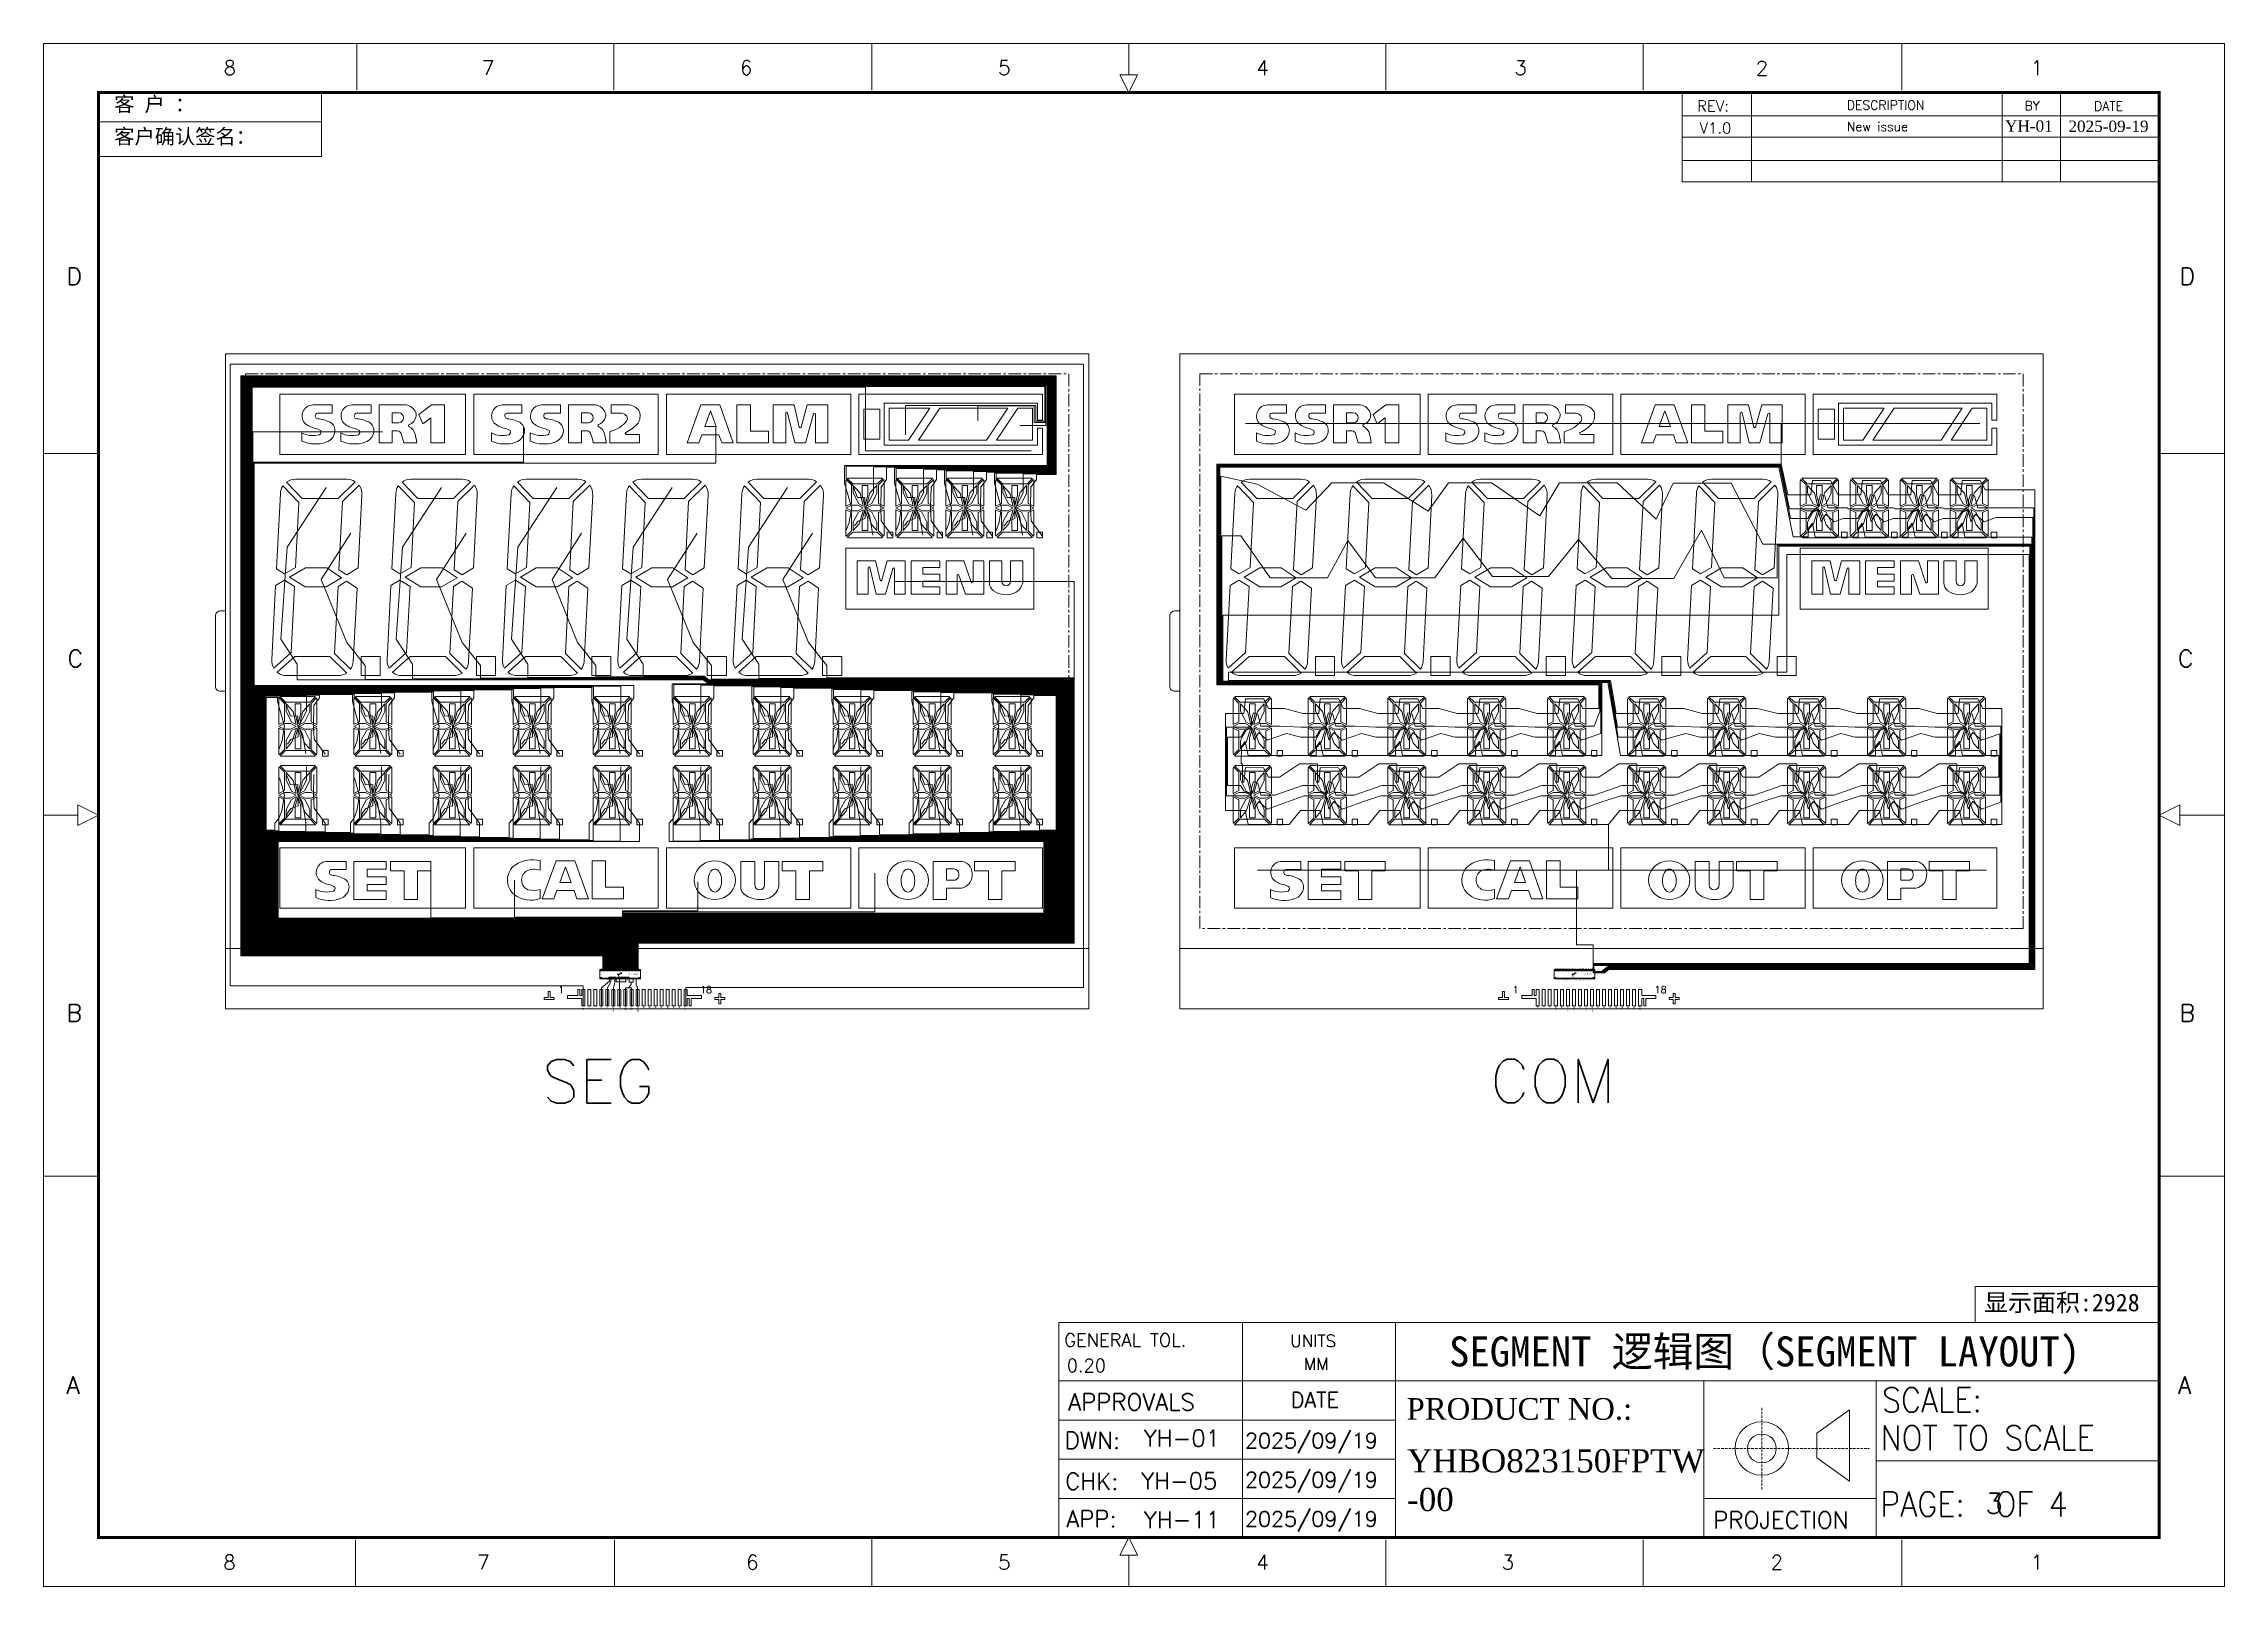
# Model space of a CAD drawing. Extents: x 105 to 1195, y -174 to 82.
# Drawn here: x 742.4 to 959.6, y -173.9 to -20.3 of the extents above; entities that cross this region are included whole.
import ezdxf
from ezdxf.enums import TextEntityAlignment as Align

# ---------------------------------------------------------------- set-up
doc = ezdxf.new("R2010")
doc.units = 0
doc.header["$MEASUREMENT"] = 0
for name, pattern in [('AUSGEZOGEN', [0]), ('CENTER', [2, 1.25, -0.25, 0.25, -0.25]), ('HIDDEN', [0.375, 0.25, -0.125])]:
    doc.linetypes.add(name, pattern=pattern)
doc.layers.get('0').update_dxf_attribs({"linetype": 'AUSGEZOGEN'})
for name, color, linetype in [('COM', 1, 'Continuous'), ('D', 4, 'Continuous'), ('DIM', 4, 'Continuous'), ('SEG', 3, 'Continuous')]:
    doc.layers.add(name, color=color, linetype=linetype)
doc.layers.add('S', color=2, linetype='Continuous', lineweight=0)
doc.styles.add('Arial', font='arial.ttf', dxfattribs={"height": 24})
doc.styles.add('ROMANS', font='romans')
doc.styles.add('SSS_Dim', font='romans.shx')
doc.styles.add('TXT', font='txt.shx', dxfattribs={"width": 0.8, "height": 2.8, "bigfont": '@extfont2.shx'})
doc.styles.add('样式 1', font='simhei.ttf')
doc.styles.add('样式 3', font='')
doc.styles.get('样式 3').set_extended_font_data('Tunga')

# ---------------------------------------------------------------- blocks, each defined once
blk = doc.blocks.new('0')
at = {"lineweight": 5}
for p, q in [((0, 65.2), (0, 0)), ((86, 65.2), (0, 65.2)), ((86, 65.2), (86, 0)), ((86, 6), (0, 6)), ((86, 0), (0, 0))]:
    blk.add_line(p, q, dxfattribs=at)
at = {"linetype": 'CENTER', "lineweight": 5}
blk.add_lwpolyline([(84, 63.2), (84, 8), (2, 8), (2, 63.2)], close=True, dxfattribs=at)
at = {"lineweight": 5}
for points in [[(23.93, 61.19), (23.93, 55.19), (5.43, 55.19), (5.43, 61.19)], [(43.12, 55.19), (24.73, 55.19), (24.73, 61.19), (43.12, 61.19)], [(43.92, 61.19), (62.28, 61.19), (62.28, 55.19), (43.92, 55.19)], [(63.08, 61.19), (63.08, 55.19), (81.39, 55.19), (81.39, 57.79), (80.89, 57.79), (80.89, 56.09), (65.6, 56.09), (65.6, 60.29), (80.89, 60.29), (80.89, 58.59), (81.39, 58.59), (81.39, 61.19)], [(21.81, 56.33), (20.45, 56.33), (20.45, 58.81), (19.67, 58.23), (19.26, 59.16), (20.52, 60.11), (21.81, 60.11)], [(45.98, 56.33), (47.14, 56.33), (47.45, 57.15), (49.16, 57.15), (49.45, 56.33), (50.59, 56.33), (49.25, 60.11), (47.36, 60.11)], [(47.75, 57.98), (48.87, 57.98), (48.32, 59.53)], [(50.95, 60.11), (52.3, 60.11), (52.3, 57.49), (54.08, 57.49), (54.08, 56.33), (50.95, 56.33)], [(65.2, 59.69), (65.2, 56.69), (63.58, 56.69), (63.58, 59.69)], [(70.15, 59.79), (68.04, 56.59), (66.1, 56.59), (66.1, 59.79)], [(77.93, 59.79), (75.82, 56.59), (69.04, 56.59), (71.15, 59.79)], [(80.39, 59.79), (80.39, 56.59), (76.82, 56.59), (78.93, 59.79)], [(61.8, 49.86), (62.37, 49.57), (62.99, 49.57), (63.54, 49.85), (62.99, 50.14), (62.37, 50.14)], [(62.52, 51.37), (62.52, 52.1), (63.23, 51.32), (63.54, 50.02), (63.09, 50.26)], [(63.42, 52.1), (63.42, 51.17), (63.7, 50.02), (63.99, 51.13), (63.99, 52.1)], [(64.2, 51.35), (64.88, 52.1), (64.88, 51.32), (64.38, 50.29), (63.87, 50.03)], [(63.87, 49.86), (64.44, 49.57), (65.04, 49.57), (65.6, 49.86), (65.04, 50.14), (64.43, 50.14)], [(66.78, 49.86), (67.34, 49.57), (67.96, 49.57), (68.52, 49.85), (67.96, 50.14), (67.34, 50.14)], [(67.5, 51.37), (67.5, 52.1), (68.2, 51.32), (68.52, 50.02), (68.06, 50.26)], [(68.4, 52.1), (68.4, 51.17), (68.68, 50.02), (68.96, 51.13), (68.96, 52.1)], [(69.18, 51.35), (69.86, 52.1), (69.86, 51.32), (69.35, 50.29), (68.84, 50.03)], [(68.84, 49.86), (69.42, 49.57), (70.01, 49.57), (70.58, 49.86), (70.01, 50.14), (69.4, 50.14)], [(71.75, 49.86), (72.32, 49.57), (72.93, 49.57), (73.49, 49.85), (72.93, 50.14), (72.32, 50.14)], [(72.47, 51.37), (72.47, 52.1), (73.17, 51.32), (73.49, 50.02), (73.03, 50.26)], [(73.37, 52.1), (73.37, 51.17), (73.65, 50.02), (73.93, 51.13), (73.93, 52.1)], [(74.15, 51.35), (74.83, 52.1), (74.83, 51.32), (74.32, 50.29), (73.81, 50.03)], [(73.81, 49.86), (74.39, 49.57), (74.99, 49.57), (75.55, 49.86), (74.99, 50.14), (74.38, 50.14)], [(76.72, 49.86), (77.29, 49.57), (77.91, 49.57), (78.47, 49.85), (77.91, 50.14), (77.29, 50.14)], [(77.44, 51.37), (77.44, 52.1), (78.15, 51.32), (78.47, 50.02), (78.01, 50.26)], [(78.34, 52.1), (78.34, 51.17), (78.62, 50.02), (78.91, 51.13), (78.91, 52.1)], [(79.12, 51.35), (79.8, 52.1), (79.8, 51.32), (79.3, 50.29), (78.79, 50.03)], [(78.79, 49.86), (79.36, 49.57), (79.96, 49.57), (80.52, 49.86), (79.96, 50.14), (79.35, 50.14)], [(63.11, 48.27), (62.52, 47.61), (62.52, 48.43), (63.06, 49.44), (63.56, 49.68)], [(63.7, 49.63), (63.42, 48.75), (63.42, 47.61), (63.99, 47.61), (63.99, 48.8)], [(63.85, 49.7), (64.38, 49.43), (64.88, 48.45), (64.88, 47.61), (64.39, 48.17), (64.13, 48.85)], [(68.08, 48.27), (67.5, 47.61), (67.5, 48.43), (68.04, 49.44), (68.53, 49.68)], [(68.68, 49.63), (68.4, 48.75), (68.4, 47.61), (68.96, 47.61), (68.96, 48.8)], [(68.82, 49.7), (69.36, 49.43), (69.86, 48.45), (69.86, 47.61), (69.37, 48.17), (69.11, 48.85)], [(73.06, 48.27), (72.47, 47.61), (72.47, 48.43), (73.01, 49.44), (73.51, 49.68)], [(73.65, 49.63), (73.37, 48.75), (73.37, 47.61), (73.93, 47.61), (73.93, 48.8)], [(73.79, 49.7), (74.33, 49.43), (74.83, 48.45), (74.83, 47.61), (74.34, 48.17), (74.08, 48.85)], [(78.03, 48.27), (77.44, 47.61), (77.44, 48.43), (77.98, 49.44), (78.48, 49.68)], [(78.62, 49.63), (78.34, 48.75), (78.34, 47.61), (78.91, 47.61), (78.91, 48.8)], [(78.77, 49.7), (79.3, 49.43), (79.8, 48.45), (79.8, 47.61), (79.31, 48.17), (79.05, 48.85)], [(61.8, 45.84), (61.8, 39.79), (80.52, 39.79), (80.52, 45.84)], [(65.9, 46.89), (65.9, 47.46), (66.47, 47.46), (66.47, 46.89)], [(70.88, 46.89), (70.88, 47.46), (71.44, 47.46), (71.44, 46.89)], [(75.85, 46.89), (75.85, 47.46), (76.42, 47.46), (76.42, 46.89)], [(80.82, 46.89), (80.82, 47.46), (81.39, 47.46), (81.39, 46.89)], [(11.57, 42.9), (10.09, 43.89), (7.98, 43.89), (6.4, 42.96), (7.96, 41.99), (10.05, 41.99)], [(23.07, 42.9), (21.58, 43.89), (19.47, 43.89), (17.9, 42.96), (19.46, 41.99), (21.54, 41.99)], [(34.56, 42.9), (33.08, 43.89), (30.97, 43.89), (29.39, 42.96), (30.95, 41.99), (33.04, 41.99)], [(46.05, 42.9), (44.57, 43.89), (42.46, 43.89), (40.88, 42.96), (42.44, 41.99), (44.53, 41.99)], [(57.55, 42.9), (56.06, 43.89), (53.95, 43.89), (52.38, 42.96), (53.94, 41.99), (56.02, 41.99)], [(71.16, 44.6), (71.16, 43.91), (69.48, 43.91), (69.48, 43.26), (71.16, 43.26), (71.16, 42.56), (69.48, 42.56), (69.48, 42.01), (71.16, 42.01), (71.16, 41.27), (68.31, 41.27), (68.31, 44.6)], [(13.52, 35.06), (15.42, 35.06), (15.42, 33.16), (13.52, 33.16)], [(25.01, 35.06), (26.91, 35.06), (26.91, 33.16), (25.01, 33.16)], [(36.5, 35.06), (38.4, 35.06), (38.4, 33.16), (36.5, 33.16)], [(48, 35.06), (49.9, 35.06), (49.9, 33.16), (48, 33.16)], [(59.49, 35.06), (61.39, 35.06), (61.39, 33.16), (59.49, 33.16)], [(5.32, 28.11), (5.88, 27.83), (6.5, 27.83), (7.06, 28.1), (6.5, 28.39), (5.88, 28.39)], [(6.04, 29.63), (6.04, 30.35), (6.74, 29.58), (7.06, 28.28), (6.6, 28.52)], [(6.94, 30.35), (6.94, 29.42), (7.22, 28.28), (7.5, 29.38), (7.5, 30.35)], [(7.72, 29.6), (8.4, 30.35), (8.4, 29.58), (7.89, 28.54), (7.38, 28.29)], [(7.38, 28.11), (7.96, 27.83), (8.55, 27.83), (9.12, 28.11), (8.55, 28.39), (7.94, 28.39)], [(12.79, 28.11), (13.35, 27.83), (13.97, 27.83), (14.53, 28.1), (13.97, 28.39), (13.35, 28.39)], [(13.51, 29.63), (13.51, 30.35), (14.21, 29.58), (14.53, 28.28), (14.07, 28.52)], [(14.4, 30.35), (14.4, 29.42), (14.69, 28.28), (14.97, 29.38), (14.97, 30.35)], [(15.19, 29.6), (15.87, 30.35), (15.87, 29.58), (15.36, 28.54), (14.85, 28.29)], [(14.85, 28.11), (15.43, 27.83), (16.02, 27.83), (16.59, 28.11), (16.02, 28.39), (15.41, 28.39)], [(20.7, 28.11), (21.26, 27.83), (21.88, 27.83), (22.44, 28.1), (21.88, 28.39), (21.26, 28.39)], [(21.42, 29.63), (21.42, 30.35), (22.12, 29.58), (22.44, 28.28), (21.98, 28.52)], [(22.31, 30.35), (22.31, 29.42), (22.6, 28.28), (22.88, 29.38), (22.88, 30.35)], [(23.09, 29.6), (23.78, 30.35), (23.78, 29.58), (23.27, 28.54), (22.76, 28.29)], [(22.76, 28.11), (23.34, 27.83), (23.93, 27.83), (24.5, 28.11), (23.93, 28.39), (23.32, 28.39)], [(28.66, 28.11), (29.23, 27.83), (29.84, 27.83), (30.4, 28.1), (29.84, 28.39), (29.23, 28.39)], [(29.38, 29.63), (29.38, 30.35), (30.08, 29.58), (30.4, 28.28), (29.94, 28.52)], [(30.28, 30.35), (30.28, 29.42), (30.56, 28.28), (30.85, 29.38), (30.85, 30.35)], [(31.06, 29.6), (31.74, 30.35), (31.74, 29.58), (31.24, 28.54), (30.72, 28.29)], [(30.72, 28.11), (31.3, 27.83), (31.9, 27.83), (32.46, 28.11), (31.9, 28.39), (31.29, 28.39)], [(36.63, 28.11), (37.2, 27.83), (37.81, 27.83), (38.37, 28.1), (37.81, 28.39), (37.2, 28.39)], [(37.35, 29.63), (37.35, 30.35), (38.05, 29.58), (38.37, 28.28), (37.91, 28.52)], [(38.25, 30.35), (38.25, 29.42), (38.53, 28.28), (38.81, 29.38), (38.81, 30.35)], [(39.03, 29.6), (39.71, 30.35), (39.71, 29.58), (39.2, 28.54), (38.69, 28.29)], [(38.69, 28.11), (39.27, 27.83), (39.86, 27.83), (40.43, 28.11), (39.86, 28.39), (39.25, 28.39)], [(44.6, 28.11), (45.16, 27.83), (45.78, 27.83), (46.34, 28.1), (45.78, 28.39), (45.16, 28.39)], [(45.32, 29.63), (45.32, 30.35), (46.02, 29.58), (46.34, 28.28), (45.88, 28.52)], [(46.21, 30.35), (46.21, 29.42), (46.5, 28.28), (46.78, 29.38), (46.78, 30.35)], [(46.99, 29.6), (47.68, 30.35), (47.68, 29.58), (47.17, 28.54), (46.66, 28.29)], [(46.66, 28.11), (47.24, 27.83), (47.83, 27.83), (48.4, 28.11), (47.83, 28.39), (47.22, 28.39)], [(52.56, 28.11), (53.13, 27.83), (53.75, 27.83), (54.3, 28.1), (53.75, 28.39), (53.13, 28.39)], [(53.28, 29.63), (53.28, 30.35), (53.98, 29.58), (54.3, 28.28), (53.84, 28.52)], [(54.18, 30.35), (54.18, 29.42), (54.46, 28.28), (54.75, 29.38), (54.75, 30.35)], [(54.62, 28.11), (55.2, 27.83), (55.8, 27.83), (56.36, 28.11), (55.8, 28.39), (55.19, 28.39)], [(54.96, 29.6), (55.64, 30.35), (55.64, 29.58), (55.14, 28.54), (54.63, 28.29)], [(60.53, 28.11), (61.1, 27.83), (61.71, 27.83), (62.27, 28.1), (61.71, 28.39), (61.1, 28.39)], [(61.25, 29.63), (61.25, 30.35), (61.95, 29.58), (62.27, 28.28), (61.81, 28.52)], [(62.15, 30.35), (62.15, 29.42), (62.43, 28.28), (62.71, 29.38), (62.71, 30.35)], [(62.93, 29.6), (63.61, 30.35), (63.61, 29.58), (63.1, 28.54), (62.59, 28.29)], [(62.59, 28.11), (63.17, 27.83), (63.76, 27.83), (64.33, 28.11), (63.76, 28.39), (63.15, 28.39)], [(68.5, 28.11), (69.06, 27.83), (69.68, 27.83), (70.24, 28.1), (69.68, 28.39), (69.06, 28.39)], [(69.22, 29.63), (69.22, 30.35), (69.92, 29.58), (70.24, 28.28), (69.78, 28.52)], [(70.11, 30.35), (70.11, 29.42), (70.4, 28.28), (70.68, 29.38), (70.68, 30.35)], [(70.9, 29.6), (71.58, 30.35), (71.58, 29.58), (71.07, 28.54), (70.56, 28.29)], [(70.56, 28.11), (71.14, 27.83), (71.73, 27.83), (72.3, 28.11), (71.73, 28.39), (71.12, 28.39)], [(76.46, 28.11), (77.03, 27.83), (77.65, 27.83), (78.21, 28.1), (77.65, 28.39), (77.03, 28.39)], [(77.18, 29.63), (77.18, 30.35), (77.89, 29.58), (78.21, 28.28), (77.75, 28.52)], [(78.08, 30.35), (78.08, 29.42), (78.36, 28.28), (78.65, 29.38), (78.65, 30.35)], [(78.86, 29.6), (79.54, 30.35), (79.54, 29.58), (79.04, 28.54), (78.53, 28.29)], [(78.53, 28.11), (79.1, 27.83), (79.7, 27.83), (80.26, 28.11), (79.7, 28.39), (79.09, 28.39)], [(6.62, 26.53), (6.04, 25.87), (6.04, 26.69), (6.58, 27.69), (7.07, 27.94)], [(7.22, 27.89), (6.94, 27), (6.94, 25.87), (7.5, 25.87), (7.5, 27.05)], [(7.36, 27.95), (7.9, 27.69), (8.4, 26.7), (8.4, 25.87), (7.91, 26.42), (7.65, 27.1)], [(14.09, 26.53), (13.51, 25.87), (13.51, 26.69), (14.05, 27.69), (14.54, 27.94)], [(14.69, 27.89), (14.4, 27), (14.4, 25.87), (14.97, 25.87), (14.97, 27.05)], [(14.83, 27.95), (15.37, 27.69), (15.87, 26.7), (15.87, 25.87), (15.38, 26.42), (15.12, 27.1)], [(22, 26.53), (21.42, 25.87), (21.42, 26.69), (21.96, 27.69), (22.45, 27.94)], [(22.6, 27.89), (22.31, 27), (22.31, 25.87), (22.88, 25.87), (22.88, 27.05)], [(22.74, 27.95), (23.27, 27.69), (23.78, 26.7), (23.78, 25.87), (23.28, 26.42), (23.02, 27.1)], [(29.97, 26.53), (29.38, 25.87), (29.38, 26.69), (29.92, 27.69), (30.42, 27.94)], [(30.56, 27.89), (30.28, 27), (30.28, 25.87), (30.85, 25.87), (30.85, 27.05)], [(30.7, 27.95), (31.24, 27.69), (31.74, 26.7), (31.74, 25.87), (31.25, 26.42), (30.99, 27.1)], [(37.93, 26.53), (37.35, 25.87), (37.35, 26.69), (37.89, 27.69), (38.38, 27.94)], [(38.53, 27.89), (38.25, 27), (38.25, 25.87), (38.81, 25.87), (38.81, 27.05)], [(38.67, 27.95), (39.21, 27.69), (39.71, 26.7), (39.71, 25.87), (39.22, 26.42), (38.96, 27.1)], [(45.9, 26.53), (45.32, 25.87), (45.32, 26.69), (45.86, 27.69), (46.35, 27.94)], [(46.5, 27.89), (46.21, 27), (46.21, 25.87), (46.78, 25.87), (46.78, 27.05)], [(46.64, 27.95), (47.18, 27.69), (47.68, 26.7), (47.68, 25.87), (47.18, 26.42), (46.92, 27.1)], [(53.87, 26.53), (53.28, 25.87), (53.28, 26.69), (53.82, 27.69), (54.32, 27.94)], [(54.46, 27.89), (54.18, 27), (54.18, 25.87), (54.75, 25.87), (54.75, 27.05)], [(54.61, 27.95), (55.14, 27.69), (55.64, 26.7), (55.64, 25.87), (55.15, 26.42), (54.89, 27.1)], [(61.83, 26.53), (61.25, 25.87), (61.25, 26.69), (61.79, 27.69), (62.28, 27.94)], [(62.43, 27.89), (62.15, 27), (62.15, 25.87), (62.71, 25.87), (62.71, 27.05)], [(62.57, 27.95), (63.11, 27.69), (63.61, 26.7), (63.61, 25.87), (63.12, 26.42), (62.86, 27.1)], [(69.8, 26.53), (69.22, 25.87), (69.22, 26.69), (69.76, 27.69), (70.25, 27.94)], [(70.4, 27.89), (70.11, 27), (70.11, 25.87), (70.68, 25.87), (70.68, 27.05)], [(70.54, 27.95), (71.08, 27.69), (71.58, 26.7), (71.58, 25.87), (71.08, 26.42), (70.83, 27.1)], [(77.77, 26.53), (77.18, 25.87), (77.18, 26.69), (77.72, 27.69), (78.22, 27.94)], [(78.36, 27.89), (78.08, 27), (78.08, 25.87), (78.65, 25.87), (78.65, 27.05)], [(78.51, 27.95), (79.04, 27.69), (79.54, 26.7), (79.54, 25.87), (79.05, 26.42), (78.79, 27.1)], [(9.68, 25.15), (9.68, 25.71), (10.24, 25.71), (10.24, 25.15)], [(17.15, 25.15), (17.15, 25.71), (17.71, 25.71), (17.71, 25.15)], [(25.06, 25.15), (25.06, 25.71), (25.62, 25.71), (25.62, 25.15)], [(33.02, 25.15), (33.02, 25.71), (33.59, 25.71), (33.59, 25.15)], [(40.99, 25.15), (40.99, 25.71), (41.55, 25.71), (41.55, 25.15)], [(48.96, 25.15), (48.96, 25.71), (49.52, 25.71), (49.52, 25.15)], [(56.92, 25.15), (56.92, 25.71), (57.49, 25.71), (57.49, 25.15)], [(64.89, 25.15), (64.89, 25.71), (65.46, 25.71), (65.46, 25.15)], [(72.86, 25.15), (72.86, 25.71), (73.42, 25.71), (73.42, 25.15)], [(80.82, 25.15), (80.82, 25.71), (81.39, 25.71), (81.39, 25.15)], [(6.04, 22.77), (6.04, 23.5), (6.74, 22.72), (7.06, 21.42), (6.6, 21.66)], [(6.94, 23.5), (6.94, 22.57), (7.22, 21.42), (7.5, 22.52), (7.5, 23.5)], [(7.72, 22.74), (8.4, 23.5), (8.4, 22.72), (7.89, 21.68), (7.38, 21.43)], [(13.51, 22.77), (13.51, 23.5), (14.21, 22.72), (14.53, 21.42), (14.07, 21.66)], [(14.4, 23.5), (14.4, 22.57), (14.69, 21.42), (14.97, 22.52), (14.97, 23.5)], [(15.19, 22.74), (15.87, 23.5), (15.87, 22.72), (15.36, 21.68), (14.85, 21.43)], [(21.42, 22.77), (21.42, 23.5), (22.12, 22.72), (22.44, 21.42), (21.98, 21.66)], [(22.31, 23.5), (22.31, 22.57), (22.6, 21.42), (22.88, 22.52), (22.88, 23.5)], [(23.09, 22.74), (23.78, 23.5), (23.78, 22.72), (23.27, 21.68), (22.76, 21.43)], [(29.38, 22.77), (29.38, 23.5), (30.08, 22.72), (30.4, 21.42), (29.94, 21.66)], [(30.28, 23.5), (30.28, 22.57), (30.56, 21.42), (30.85, 22.52), (30.85, 23.5)], [(31.06, 22.74), (31.74, 23.5), (31.74, 22.72), (31.24, 21.68), (30.72, 21.43)], [(37.35, 22.77), (37.35, 23.5), (38.05, 22.72), (38.37, 21.42), (37.91, 21.66)], [(38.25, 23.5), (38.25, 22.57), (38.53, 21.42), (38.81, 22.52), (38.81, 23.5)], [(39.03, 22.74), (39.71, 23.5), (39.71, 22.72), (39.2, 21.68), (38.69, 21.43)], [(45.32, 22.77), (45.32, 23.5), (46.02, 22.72), (46.34, 21.42), (45.88, 21.66)], [(46.21, 23.5), (46.21, 22.57), (46.5, 21.42), (46.78, 22.52), (46.78, 23.5)], [(46.99, 22.74), (47.68, 23.5), (47.68, 22.72), (47.17, 21.68), (46.66, 21.43)], [(53.28, 22.77), (53.28, 23.5), (53.98, 22.72), (54.3, 21.42), (53.84, 21.66)], [(54.18, 23.5), (54.18, 22.57), (54.46, 21.42), (54.75, 22.52), (54.75, 23.5)], [(54.96, 22.74), (55.64, 23.5), (55.64, 22.72), (55.14, 21.68), (54.63, 21.43)], [(61.25, 22.77), (61.25, 23.5), (61.95, 22.72), (62.27, 21.42), (61.81, 21.66)], [(62.15, 23.5), (62.15, 22.57), (62.43, 21.42), (62.71, 22.52), (62.71, 23.5)], [(62.93, 22.74), (63.61, 23.5), (63.61, 22.72), (63.1, 21.68), (62.59, 21.43)], [(69.22, 22.77), (69.22, 23.5), (69.92, 22.72), (70.24, 21.42), (69.78, 21.66)], [(70.11, 23.5), (70.11, 22.57), (70.4, 21.42), (70.68, 22.52), (70.68, 23.5)], [(70.9, 22.74), (71.58, 23.5), (71.58, 22.72), (71.07, 21.68), (70.56, 21.43)], [(77.18, 22.77), (77.18, 23.5), (77.89, 22.72), (78.21, 21.42), (77.75, 21.66)], [(78.08, 23.5), (78.08, 22.57), (78.36, 21.42), (78.65, 22.52), (78.65, 23.5)], [(78.86, 22.74), (79.54, 23.5), (79.54, 22.72), (79.04, 21.68), (78.53, 21.43)], [(5.32, 21.25), (5.88, 20.97), (6.5, 20.97), (7.06, 21.25), (6.5, 21.54), (5.88, 21.54)], [(6.62, 19.67), (6.04, 19.01), (6.04, 19.83), (6.58, 20.84), (7.07, 21.08)], [(7.22, 21.03), (6.94, 20.15), (6.94, 19.01), (7.5, 19.01), (7.5, 20.2)], [(7.36, 21.09), (7.9, 20.83), (8.4, 19.85), (8.4, 19.01), (7.91, 19.57), (7.65, 20.25)], [(7.38, 21.26), (7.96, 20.97), (8.55, 20.97), (9.12, 21.25), (8.55, 21.54), (7.94, 21.54)], [(12.79, 21.25), (13.35, 20.97), (13.97, 20.97), (14.53, 21.25), (13.97, 21.54), (13.35, 21.54)], [(14.09, 19.67), (13.51, 19.01), (13.51, 19.83), (14.05, 20.84), (14.54, 21.08)], [(14.69, 21.03), (14.4, 20.15), (14.4, 19.01), (14.97, 19.01), (14.97, 20.2)], [(14.83, 21.09), (15.37, 20.83), (15.87, 19.85), (15.87, 19.01), (15.38, 19.57), (15.12, 20.25)], [(14.85, 21.26), (15.43, 20.97), (16.02, 20.97), (16.59, 21.25), (16.02, 21.54), (15.41, 21.54)], [(20.7, 21.25), (21.26, 20.97), (21.88, 20.97), (22.44, 21.25), (21.88, 21.54), (21.26, 21.54)], [(22, 19.67), (21.42, 19.01), (21.42, 19.83), (21.96, 20.84), (22.45, 21.08)], [(22.6, 21.03), (22.31, 20.15), (22.31, 19.01), (22.88, 19.01), (22.88, 20.2)], [(22.74, 21.09), (23.27, 20.83), (23.78, 19.85), (23.78, 19.01), (23.28, 19.57), (23.02, 20.25)], [(22.76, 21.26), (23.34, 20.97), (23.93, 20.97), (24.5, 21.25), (23.93, 21.54), (23.32, 21.54)], [(28.66, 21.25), (29.23, 20.97), (29.84, 20.97), (30.4, 21.25), (29.84, 21.54), (29.23, 21.54)], [(29.97, 19.67), (29.38, 19.01), (29.38, 19.83), (29.92, 20.84), (30.42, 21.08)], [(30.56, 21.03), (30.28, 20.15), (30.28, 19.01), (30.85, 19.01), (30.85, 20.2)], [(30.7, 21.09), (31.24, 20.83), (31.74, 19.85), (31.74, 19.01), (31.25, 19.57), (30.99, 20.25)], [(30.72, 21.26), (31.3, 20.97), (31.9, 20.97), (32.46, 21.25), (31.9, 21.54), (31.29, 21.54)], [(36.63, 21.25), (37.2, 20.97), (37.81, 20.97), (38.37, 21.25), (37.81, 21.54), (37.2, 21.54)], [(37.93, 19.67), (37.35, 19.01), (37.35, 19.83), (37.89, 20.84), (38.38, 21.08)], [(38.53, 21.03), (38.25, 20.15), (38.25, 19.01), (38.81, 19.01), (38.81, 20.2)], [(38.67, 21.09), (39.21, 20.83), (39.71, 19.85), (39.71, 19.01), (39.22, 19.57), (38.96, 20.25)], [(38.69, 21.26), (39.27, 20.97), (39.86, 20.97), (40.43, 21.25), (39.86, 21.54), (39.25, 21.54)], [(44.6, 21.25), (45.16, 20.97), (45.78, 20.97), (46.34, 21.25), (45.78, 21.54), (45.16, 21.54)], [(45.9, 19.67), (45.32, 19.01), (45.32, 19.83), (45.86, 20.84), (46.35, 21.08)], [(46.5, 21.03), (46.21, 20.15), (46.21, 19.01), (46.78, 19.01), (46.78, 20.2)], [(46.64, 21.09), (47.18, 20.83), (47.68, 19.85), (47.68, 19.01), (47.18, 19.57), (46.92, 20.25)], [(46.66, 21.26), (47.24, 20.97), (47.83, 20.97), (48.4, 21.25), (47.83, 21.54), (47.22, 21.54)], [(52.56, 21.25), (53.13, 20.97), (53.75, 20.97), (54.3, 21.25), (53.75, 21.54), (53.13, 21.54)], [(53.87, 19.67), (53.28, 19.01), (53.28, 19.83), (53.82, 20.84), (54.32, 21.08)], [(54.46, 21.03), (54.18, 20.15), (54.18, 19.01), (54.75, 19.01), (54.75, 20.2)], [(54.61, 21.09), (55.14, 20.83), (55.64, 19.85), (55.64, 19.01), (55.15, 19.57), (54.89, 20.25)], [(54.62, 21.26), (55.2, 20.97), (55.8, 20.97), (56.36, 21.25), (55.8, 21.54), (55.19, 21.54)], [(60.53, 21.25), (61.1, 20.97), (61.71, 20.97), (62.27, 21.25), (61.71, 21.54), (61.1, 21.54)], [(61.83, 19.67), (61.25, 19.01), (61.25, 19.83), (61.79, 20.84), (62.28, 21.08)], [(62.43, 21.03), (62.15, 20.15), (62.15, 19.01), (62.71, 19.01), (62.71, 20.2)], [(62.57, 21.09), (63.11, 20.83), (63.61, 19.85), (63.61, 19.01), (63.12, 19.57), (62.86, 20.25)], [(62.59, 21.26), (63.17, 20.97), (63.76, 20.97), (64.33, 21.25), (63.76, 21.54), (63.15, 21.54)], [(68.5, 21.25), (69.06, 20.97), (69.68, 20.97), (70.24, 21.25), (69.68, 21.54), (69.06, 21.54)], [(69.8, 19.67), (69.22, 19.01), (69.22, 19.83), (69.76, 20.84), (70.25, 21.08)], [(70.4, 21.03), (70.11, 20.15), (70.11, 19.01), (70.68, 19.01), (70.68, 20.2)], [(70.54, 21.09), (71.08, 20.83), (71.58, 19.85), (71.58, 19.01), (71.08, 19.57), (70.83, 20.25)], [(70.56, 21.26), (71.14, 20.97), (71.73, 20.97), (72.3, 21.25), (71.73, 21.54), (71.12, 21.54)], [(76.46, 21.25), (77.03, 20.97), (77.65, 20.97), (78.21, 21.25), (77.65, 21.54), (77.03, 21.54)], [(77.77, 19.67), (77.18, 19.01), (77.18, 19.83), (77.72, 20.84), (78.22, 21.08)], [(78.36, 21.03), (78.08, 20.15), (78.08, 19.01), (78.65, 19.01), (78.65, 20.2)], [(78.51, 21.09), (79.04, 20.83), (79.54, 19.85), (79.54, 19.01), (79.05, 19.57), (78.79, 20.25)], [(78.53, 21.26), (79.1, 20.97), (79.7, 20.97), (80.26, 21.25), (79.7, 21.54), (79.09, 21.54)], [(9.68, 18.29), (9.68, 18.86), (10.24, 18.86), (10.24, 18.29)], [(17.15, 18.29), (17.15, 18.86), (17.71, 18.86), (17.71, 18.29)], [(25.06, 18.29), (25.06, 18.86), (25.62, 18.86), (25.62, 18.29)], [(33.02, 18.29), (33.02, 18.86), (33.59, 18.86), (33.59, 18.29)], [(40.99, 18.29), (40.99, 18.86), (41.55, 18.86), (41.55, 18.29)], [(48.96, 18.29), (48.96, 18.86), (49.52, 18.86), (49.52, 18.29)], [(56.92, 18.29), (56.92, 18.86), (57.49, 18.86), (57.49, 18.29)], [(64.89, 18.29), (64.89, 18.86), (65.46, 18.86), (65.46, 18.29)], [(72.86, 18.29), (72.86, 18.86), (73.42, 18.86), (73.42, 18.29)], [(80.82, 18.29), (80.82, 18.86), (81.39, 18.86), (81.39, 18.29)], [(23.93, 16.01), (23.93, 10.01), (5.43, 10.01), (5.43, 16.01)], [(43.12, 16.01), (43.12, 10.01), (24.73, 10.01), (24.73, 16.01)], [(62.28, 16.01), (62.28, 10.01), (43.92, 10.01), (43.92, 16.01)], [(63.08, 16.01), (63.08, 10.01), (81.39, 10.01), (81.39, 16.01)], [(16.02, 14.67), (16.02, 13.89), (14.11, 13.89), (14.11, 13.14), (16.02, 13.14), (16.02, 12.35), (14.11, 12.35), (14.11, 11.73), (16.02, 11.73), (16.02, 10.88), (12.78, 10.88), (12.78, 14.67)], [(20.46, 14.67), (20.46, 13.73), (19.13, 13.73), (19.13, 10.88), (17.79, 10.88), (17.79, 13.73), (16.43, 13.73), (16.43, 14.67)], [(32.93, 14.71), (31.55, 10.93), (32.72, 10.93), (33.02, 11.76), (34.73, 11.76), (35.02, 10.93), (36.16, 10.93), (34.82, 14.71)], [(33.32, 12.58), (34.44, 12.58), (33.89, 14.13)], [(37.87, 14.71), (37.87, 12.1), (39.65, 12.1), (39.65, 10.93), (36.52, 10.93), (36.52, 14.71)], [(46.69, 12.79), (46.71, 12.49), (46.79, 12.2), (46.91, 11.92), (47.08, 11.66), (47.29, 11.43), (47.54, 11.23), (47.81, 11.07), (48.11, 10.96), (48.42, 10.89), (48.75, 10.86), (49.07, 10.89), (49.38, 10.96), (49.68, 11.07), (49.96, 11.23), (50.2, 11.43), (50.41, 11.66), (50.58, 11.92), (50.71, 12.2), (50.78, 12.49), (50.81, 12.79), (50.78, 13.09), (50.71, 13.39), (50.58, 13.67), (50.41, 13.93), (50.2, 14.16), (49.96, 14.35), (49.68, 14.51), (49.38, 14.63), (49.07, 14.7), (48.75, 14.72), (48.42, 14.7), (48.11, 14.63), (47.81, 14.51), (47.54, 14.35), (47.29, 14.16), (47.08, 13.93), (46.91, 13.67), (46.79, 13.39), (46.71, 13.09)], [(48.75, 13.9), (48.65, 13.89), (48.55, 13.85), (48.45, 13.78), (48.36, 13.68), (48.28, 13.57), (48.21, 13.43), (48.15, 13.27), (48.11, 13.11), (48.09, 12.93), (48.08, 12.75), (48.09, 12.57), (48.11, 12.4), (48.15, 12.23), (48.21, 12.08), (48.28, 11.94), (48.36, 11.82), (48.45, 11.73), (48.55, 11.66), (48.65, 11.62), (48.75, 11.61), (48.86, 11.62), (48.96, 11.66), (49.06, 11.73), (49.15, 11.82), (49.23, 11.94), (49.3, 12.08), (49.36, 12.23), (49.4, 12.4), (49.42, 12.57), (49.43, 12.75), (49.42, 12.93), (49.4, 13.11), (49.36, 13.27), (49.3, 13.43), (49.23, 13.57), (49.15, 13.68), (49.06, 13.78), (48.96, 13.85), (48.86, 13.89)], [(59.5, 14.67), (59.5, 13.73), (58.17, 13.73), (58.17, 10.88), (56.82, 10.88), (56.82, 13.73), (55.46, 13.73), (55.46, 14.67)], [(65.92, 12.79), (65.94, 12.49), (66.02, 12.2), (66.14, 11.92), (66.31, 11.66), (66.52, 11.43), (66.77, 11.23), (67.04, 11.07), (67.34, 10.96), (67.66, 10.89), (67.98, 10.86), (68.3, 10.89), (68.61, 10.96), (68.91, 11.07), (69.19, 11.23), (69.43, 11.43), (69.64, 11.66), (69.81, 11.92), (69.94, 12.2), (70.01, 12.49), (70.04, 12.79), (70.01, 13.09), (69.94, 13.39), (69.81, 13.67), (69.64, 13.93), (69.43, 14.16), (69.19, 14.35), (68.91, 14.51), (68.61, 14.63), (68.3, 14.7), (67.98, 14.72), (67.66, 14.7), (67.34, 14.63), (67.04, 14.51), (66.77, 14.35), (66.52, 14.16), (66.31, 13.93), (66.14, 13.67), (66.02, 13.39), (65.94, 13.09)], [(67.99, 13.9), (67.88, 13.89), (67.78, 13.85), (67.68, 13.78), (67.59, 13.68), (67.51, 13.57), (67.44, 13.43), (67.38, 13.27), (67.34, 13.11), (67.32, 12.93), (67.31, 12.75), (67.32, 12.57), (67.34, 12.4), (67.38, 12.23), (67.44, 12.08), (67.51, 11.94), (67.59, 11.82), (67.68, 11.73), (67.78, 11.66), (67.88, 11.62), (67.99, 11.61), (68.09, 11.62), (68.19, 11.66), (68.29, 11.73), (68.38, 11.82), (68.46, 11.94), (68.53, 12.08), (68.59, 12.23), (68.63, 12.4), (68.65, 12.57), (68.66, 12.75), (68.65, 12.93), (68.63, 13.11), (68.59, 13.27), (68.53, 13.43), (68.46, 13.57), (68.38, 13.68), (68.29, 13.78), (68.19, 13.85), (68.09, 13.89)], [(78.67, 14.67), (78.67, 13.73), (77.34, 13.73), (77.34, 10.88), (76, 10.88), (76, 13.73), (74.63, 13.73), (74.63, 14.67)], [(41.33, 2.96), (41.33, 3.89), (37.29, 3.89), (37.29, 2.96)], [(37.36, 3.77), (37.36, 3.87), (37.34, 3.87), (37.34, 3.77)], [(37.34, 2.99), (37.36, 2.99), (37.36, 3.09), (37.34, 3.09)], [(37.39, 3.77), (37.39, 3.87), (37.37, 3.87), (37.37, 3.77)], [(37.37, 3.02), (37.46, 3.02), (37.46, 3.1), (37.37, 3.1)], [(37.45, 3.07), (37.45, 3.05), (37.43, 3.05), (37.43, 3.03), (37.4, 3.03), (37.4, 3.05), (37.39, 3.05), (37.39, 3.07), (37.4, 3.07), (37.4, 3.09), (37.43, 3.09), (37.43, 3.07)], [(37.39, 3.07), (37.39, 3.07), (37.39, 3.07), (37.39, 3.07)], [(37.39, 3.07), (37.39, 3.07), (37.39, 3.07), (37.39, 3.07)], [(37.39, 3.07), (37.39, 3.07), (37.39, 3.07), (37.39, 3.07)], [(37.39, 3.07), (37.39, 3.07), (37.39, 3.07), (37.39, 3.07)], [(37.39, 3.07), (37.39, 3.07), (37.39, 3.07), (37.39, 3.07)], [(37.39, 3.07), (37.39, 3.07), (37.39, 3.07), (37.39, 3.07)], [(37.39, 3.06), (37.39, 3.06), (37.39, 3.06), (37.39, 3.06)], [(37.39, 3.06), (37.39, 3.06), (37.39, 3.06), (37.39, 3.06)], [(37.39, 3.06), (37.39, 3.06), (37.39, 3.06), (37.39, 3.06)], [(37.39, 3.06), (37.39, 3.06), (37.39, 3.06), (37.39, 3.06)], [(37.39, 3.06), (37.39, 3.06), (37.39, 3.06), (37.39, 3.06)], [(37.39, 3.06), (37.39, 3.06), (37.39, 3.06), (37.39, 3.06)], [(37.39, 3.06), (37.39, 3.06), (37.39, 3.06), (37.39, 3.06)], [(37.39, 3.06), (37.39, 3.06), (37.39, 3.06), (37.39, 3.06)], [(37.39, 3.06), (37.39, 3.06), (37.39, 3.06), (37.39, 3.06)], [(37.39, 3.06), (37.39, 3.06), (37.39, 3.06), (37.39, 3.06)], [(37.39, 3.06), (37.39, 3.06), (37.39, 3.06), (37.39, 3.06)], [(37.39, 3.06), (37.39, 3.06), (37.39, 3.06), (37.39, 3.06)], [(37.39, 3.05), (37.39, 3.06), (37.39, 3.06), (37.39, 3.05)], [(37.39, 3.05), (37.39, 3.06), (37.39, 3.06), (37.39, 3.05)], [(37.39, 3.05), (37.39, 3.06), (37.39, 3.06), (37.39, 3.05)], [(37.39, 3.05), (37.39, 3.05), (37.39, 3.05), (37.39, 3.05)], [(37.39, 3.05), (37.39, 3.05), (37.39, 3.05), (37.39, 3.05)], [(37.39, 3.05), (37.39, 3.05), (37.39, 3.05), (37.39, 3.05)], [(37.39, 3.05), (37.39, 3.05), (37.39, 3.05), (37.39, 3.05)], [(37.39, 3.05), (37.39, 3.05), (37.39, 3.05), (37.39, 3.05)], [(37.39, 3.05), (37.39, 3.05), (37.39, 3.05), (37.39, 3.05)], [(37.42, 3.77), (37.42, 3.87), (37.4, 3.87), (37.4, 3.77)], [(37.41, 3.07), (37.41, 3.07), (37.4, 3.07), (37.4, 3.07)], [(37.4, 3.07), (37.4, 3.07), (37.4, 3.07), (37.4, 3.07)], [(37.41, 3.07), (37.41, 3.07), (37.4, 3.07), (37.4, 3.07)], [(37.4, 3.07), (37.4, 3.07), (37.4, 3.07), (37.4, 3.07)], [(37.4, 3.07), (37.4, 3.07), (37.4, 3.07), (37.4, 3.07)], [(37.4, 3.07), (37.4, 3.07), (37.4, 3.07), (37.4, 3.07)], [(37.4, 3.07), (37.4, 3.07), (37.4, 3.07), (37.4, 3.07)], [(37.4, 3.07), (37.4, 3.07), (37.4, 3.07), (37.4, 3.07)], [(37.4, 3.07), (37.4, 3.07), (37.4, 3.07), (37.4, 3.07)], [(37.4, 3.07), (37.4, 3.07), (37.4, 3.07), (37.4, 3.07)], [(37.41, 3.06), (37.41, 3.06), (37.4, 3.06), (37.4, 3.06)], [(37.4, 3.06), (37.4, 3.06), (37.4, 3.06), (37.4, 3.06)], [(37.41, 3.06), (37.41, 3.06), (37.4, 3.06), (37.4, 3.06)], [(37.4, 3.06), (37.4, 3.06), (37.4, 3.06), (37.4, 3.06)], [(37.4, 3.06), (37.4, 3.06), (37.4, 3.06), (37.4, 3.06)], [(37.41, 3.06), (37.41, 3.06), (37.4, 3.06), (37.4, 3.06)], [(37.41, 3.06), (37.41, 3.06), (37.4, 3.06), (37.4, 3.06)], [(37.4, 3.06), (37.4, 3.06), (37.4, 3.06), (37.4, 3.06)], [(37.4, 3.05), (37.4, 3.06), (37.4, 3.06), (37.4, 3.05)], [(37.41, 3.05), (37.41, 3.06), (37.4, 3.06), (37.4, 3.05)], [(37.4, 3.06), (37.4, 3.06), (37.4, 3.06), (37.4, 3.06)], [(37.4, 3.06), (37.4, 3.06), (37.4, 3.06), (37.4, 3.06)], [(37.4, 3.06), (37.4, 3.06), (37.4, 3.06), (37.4, 3.06)], [(37.4, 3.06), (37.4, 3.06), (37.4, 3.06), (37.4, 3.06)], [(37.4, 3.06), (37.4, 3.06), (37.4, 3.06), (37.4, 3.06)], [(37.4, 3.06), (37.4, 3.06), (37.4, 3.06), (37.4, 3.06)], [(37.4, 3.06), (37.4, 3.06), (37.4, 3.06), (37.4, 3.06)], [(37.4, 3.06), (37.4, 3.06), (37.4, 3.06), (37.4, 3.06)], [(37.4, 3.06), (37.4, 3.06), (37.4, 3.06), (37.4, 3.06)], [(37.4, 3.06), (37.4, 3.06), (37.4, 3.06), (37.4, 3.06)], [(37.4, 3.06), (37.4, 3.06), (37.4, 3.06), (37.4, 3.06)], [(37.4, 3.06), (37.4, 3.06), (37.4, 3.06), (37.4, 3.06)], [(37.4, 3.05), (37.4, 3.06), (37.4, 3.06), (37.4, 3.05)], [(37.4, 3.05), (37.4, 3.06), (37.4, 3.06), (37.4, 3.05)], [(37.4, 3.05), (37.4, 3.06), (37.4, 3.06), (37.4, 3.05)], [(37.4, 3.05), (37.4, 3.05), (37.4, 3.05), (37.4, 3.05)], [(37.41, 3.05), (37.41, 3.05), (37.4, 3.05), (37.4, 3.05)], [(37.4, 3.05), (37.4, 3.05), (37.4, 3.05), (37.4, 3.05)], [(37.41, 3.05), (37.41, 3.05), (37.4, 3.05), (37.4, 3.05)], [(37.4, 3.05), (37.4, 3.05), (37.4, 3.05), (37.4, 3.05)], [(37.4, 3.05), (37.4, 3.05), (37.4, 3.05), (37.4, 3.05)], [(37.4, 3.05), (37.4, 3.05), (37.4, 3.05), (37.4, 3.05)], [(37.4, 3.05), (37.4, 3.05), (37.4, 3.05), (37.4, 3.05)], [(37.4, 3.05), (37.4, 3.05), (37.4, 3.05), (37.4, 3.05)], [(37.4, 3.05), (37.4, 3.05), (37.4, 3.05), (37.4, 3.05)], [(37.41, 3.09), (37.41, 3.09), (37.41, 3.09), (37.41, 3.09)], [(37.41, 3.09), (37.41, 3.09), (37.41, 3.09), (37.41, 3.09)], [(37.41, 3.09), (37.41, 3.09), (37.41, 3.09), (37.41, 3.09)], [(37.41, 3.09), (37.41, 3.09), (37.41, 3.09), (37.41, 3.09)], [(37.41, 3.08), (37.41, 3.08), (37.41, 3.08), (37.41, 3.08)], [(37.41, 3.08), (37.41, 3.08), (37.41, 3.08), (37.41, 3.08)], [(37.41, 3.08), (37.41, 3.08), (37.41, 3.08), (37.41, 3.08)], [(37.41, 3.08), (37.41, 3.08), (37.41, 3.08), (37.41, 3.08)], [(37.41, 3.08), (37.41, 3.08), (37.41, 3.08), (37.41, 3.08)], [(37.41, 3.08), (37.41, 3.08), (37.41, 3.08), (37.41, 3.08)], [(37.41, 3.08), (37.41, 3.08), (37.41, 3.08), (37.41, 3.08)], [(37.41, 3.08), (37.41, 3.08), (37.41, 3.08), (37.41, 3.08)], [(37.41, 3.08), (37.41, 3.08), (37.41, 3.08), (37.41, 3.08)], [(37.41, 3.08), (37.41, 3.08), (37.41, 3.08), (37.41, 3.08)], [(37.41, 3.08), (37.41, 3.08), (37.41, 3.08), (37.41, 3.08)], [(37.41, 3.08), (37.41, 3.08), (37.41, 3.08), (37.41, 3.08)], [(37.41, 3.08), (37.41, 3.08), (37.41, 3.08), (37.41, 3.08)], [(37.41, 3.08), (37.41, 3.08), (37.41, 3.08), (37.41, 3.08)], [(37.41, 3.08), (37.41, 3.08), (37.41, 3.08), (37.41, 3.08)], [(37.41, 3.08), (37.41, 3.08), (37.41, 3.08), (37.41, 3.08)], [(37.41, 3.07), (37.41, 3.08), (37.41, 3.08), (37.41, 3.07)], [(37.41, 3.07), (37.41, 3.08), (37.41, 3.08), (37.41, 3.07)], [(37.41, 3.07), (37.41, 3.08), (37.41, 3.08), (37.41, 3.07)], [(37.41, 3.07), (37.41, 3.08), (37.41, 3.08), (37.41, 3.07)], [(37.41, 3.07), (37.41, 3.07), (37.41, 3.07), (37.41, 3.07)], [(37.41, 3.07), (37.41, 3.07), (37.41, 3.07), (37.41, 3.07)], [(37.41, 3.07), (37.41, 3.07), (37.41, 3.07), (37.41, 3.07)], [(37.41, 3.07), (37.41, 3.07), (37.41, 3.07), (37.41, 3.07)], [(37.41, 3.07), (37.41, 3.07), (37.41, 3.07), (37.41, 3.07)], [(37.41, 3.07), (37.41, 3.07), (37.41, 3.07), (37.41, 3.07)], [(37.41, 3.07), (37.41, 3.07), (37.41, 3.07), (37.41, 3.07)], [(37.41, 3.07), (37.41, 3.07), (37.41, 3.07), (37.41, 3.07)], [(37.41, 3.07), (37.41, 3.07), (37.41, 3.07), (37.41, 3.07)], [(37.41, 3.07), (37.41, 3.07), (37.41, 3.07), (37.41, 3.07)], [(37.41, 3.07), (37.41, 3.07), (37.41, 3.07), (37.41, 3.07)], [(37.41, 3.07), (37.41, 3.07), (37.41, 3.07), (37.41, 3.07)], [(37.41, 3.07), (37.41, 3.07), (37.41, 3.07), (37.41, 3.07)], [(37.41, 3.07), (37.41, 3.07), (37.41, 3.07), (37.41, 3.07)], [(37.41, 3.07), (37.41, 3.07), (37.41, 3.07), (37.41, 3.07)], [(37.41, 3.07), (37.41, 3.07), (37.41, 3.07), (37.41, 3.07)], [(37.41, 3.06), (37.41, 3.06), (37.41, 3.06), (37.41, 3.06)], [(37.41, 3.06), (37.41, 3.06), (37.41, 3.06), (37.41, 3.06)], [(37.41, 3.06), (37.41, 3.06), (37.41, 3.06), (37.41, 3.06)], [(37.41, 3.06), (37.41, 3.06), (37.41, 3.06), (37.41, 3.06)], [(37.41, 3.06), (37.41, 3.06), (37.41, 3.06), (37.41, 3.06)], [(37.41, 3.06), (37.41, 3.06), (37.41, 3.06), (37.41, 3.06)], [(37.41, 3.06), (37.41, 3.06), (37.41, 3.06), (37.41, 3.06)], [(37.41, 3.06), (37.41, 3.06), (37.41, 3.06), (37.41, 3.06)], [(37.41, 3.06), (37.41, 3.06), (37.41, 3.06), (37.41, 3.06)], [(37.41, 3.06), (37.41, 3.06), (37.41, 3.06), (37.41, 3.06)], [(37.41, 3.06), (37.41, 3.06), (37.41, 3.06), (37.41, 3.06)], [(37.41, 3.06), (37.41, 3.06), (37.41, 3.06), (37.41, 3.06)], [(37.41, 3.06), (37.41, 3.06), (37.41, 3.06), (37.41, 3.06)], [(37.41, 3.06), (37.41, 3.06), (37.41, 3.06), (37.41, 3.06)], [(37.41, 3.06), (37.41, 3.06), (37.41, 3.06), (37.41, 3.06)], [(37.41, 3.06), (37.41, 3.06), (37.41, 3.06), (37.41, 3.06)], [(37.41, 3.05), (37.41, 3.06), (37.41, 3.06), (37.41, 3.05)], [(37.41, 3.05), (37.41, 3.06), (37.41, 3.06), (37.41, 3.05)], [(37.41, 3.05), (37.41, 3.06), (37.41, 3.06), (37.41, 3.05)], [(37.41, 3.05), (37.41, 3.06), (37.41, 3.06), (37.41, 3.05)], [(37.41, 3.05), (37.41, 3.05), (37.41, 3.05), (37.41, 3.05)], [(37.41, 3.05), (37.41, 3.05), (37.41, 3.05), (37.41, 3.05)], [(37.41, 3.05), (37.41, 3.05), (37.41, 3.05), (37.41, 3.05)], [(37.41, 3.05), (37.41, 3.05), (37.41, 3.05), (37.41, 3.05)], [(37.41, 3.05), (37.41, 3.05), (37.41, 3.05), (37.41, 3.05)], [(37.41, 3.05), (37.41, 3.05), (37.41, 3.05), (37.41, 3.05)], [(37.41, 3.05), (37.41, 3.05), (37.41, 3.05), (37.41, 3.05)], [(37.41, 3.05), (37.41, 3.05), (37.41, 3.05), (37.41, 3.05)], [(37.41, 3.05), (37.41, 3.05), (37.41, 3.05), (37.41, 3.05)], [(37.41, 3.05), (37.41, 3.05), (37.41, 3.05), (37.41, 3.05)], [(37.41, 3.05), (37.41, 3.05), (37.41, 3.05), (37.41, 3.05)], [(37.41, 3.05), (37.41, 3.05), (37.41, 3.05), (37.41, 3.05)], [(37.41, 3.05), (37.41, 3.05), (37.41, 3.05), (37.41, 3.05)], [(37.41, 3.05), (37.41, 3.05), (37.41, 3.05), (37.41, 3.05)], [(37.41, 3.05), (37.41, 3.05), (37.41, 3.05), (37.41, 3.05)], [(37.41, 3.05), (37.41, 3.05), (37.41, 3.05), (37.41, 3.05)], [(37.41, 3.04), (37.41, 3.04), (37.41, 3.04), (37.41, 3.04)], [(37.41, 3.04), (37.41, 3.04), (37.41, 3.04), (37.41, 3.04)], [(37.41, 3.04), (37.41, 3.04), (37.41, 3.04), (37.41, 3.04)], [(37.41, 3.04), (37.41, 3.04), (37.41, 3.04), (37.41, 3.04)], [(37.41, 3.04), (37.41, 3.04), (37.41, 3.04), (37.41, 3.04)], [(37.41, 3.04), (37.41, 3.04), (37.41, 3.04), (37.41, 3.04)], [(37.41, 3.04), (37.41, 3.04), (37.41, 3.04), (37.41, 3.04)], [(37.41, 3.04), (37.41, 3.04), (37.41, 3.04), (37.41, 3.04)], [(37.41, 3.03), (37.41, 3.04), (37.41, 3.04), (37.41, 3.03)], [(37.41, 3.03), (37.41, 3.04), (37.41, 3.04), (37.41, 3.03)], [(37.41, 3.03), (37.41, 3.04), (37.41, 3.04), (37.41, 3.03)], [(37.41, 3.03), (37.41, 3.04), (37.41, 3.04), (37.41, 3.03)], [(37.41, 3.04), (37.41, 3.04), (37.41, 3.04), (37.41, 3.04)], [(37.41, 3.04), (37.41, 3.04), (37.41, 3.04), (37.41, 3.04)], [(37.41, 3.04), (37.41, 3.04), (37.41, 3.04), (37.41, 3.04)], [(37.41, 3.04), (37.41, 3.04), (37.41, 3.04), (37.41, 3.04)], [(37.41, 3.04), (37.41, 3.04), (37.41, 3.04), (37.41, 3.04)], [(37.41, 3.04), (37.41, 3.04), (37.41, 3.04), (37.41, 3.04)], [(37.41, 3.04), (37.41, 3.04), (37.41, 3.04), (37.41, 3.04)], [(37.41, 3.04), (37.41, 3.04), (37.41, 3.04), (37.41, 3.04)], [(37.41, 3.03), (37.41, 3.03), (37.41, 3.03), (37.41, 3.03)], [(37.41, 3.03), (37.41, 3.03), (37.41, 3.03), (37.41, 3.03)], [(37.41, 3.03), (37.41, 3.03), (37.41, 3.03), (37.41, 3.03)], [(37.41, 3.03), (37.41, 3.03), (37.41, 3.03), (37.41, 3.03)], [(37.42, 3.09), (37.42, 3.09), (37.42, 3.09), (37.42, 3.09)], [(37.42, 3.09), (37.42, 3.09), (37.42, 3.09), (37.42, 3.09)], [(37.42, 3.09), (37.42, 3.09), (37.42, 3.09), (37.42, 3.09)], [(37.43, 3.09), (37.43, 3.09), (37.42, 3.09), (37.42, 3.09)], [(37.42, 3.09), (37.42, 3.09), (37.42, 3.09), (37.42, 3.09)], [(37.42, 3.08), (37.42, 3.08), (37.42, 3.08), (37.42, 3.08)], [(37.42, 3.08), (37.42, 3.08), (37.42, 3.08), (37.42, 3.08)], [(37.42, 3.08), (37.42, 3.08), (37.42, 3.08), (37.42, 3.08)], [(37.43, 3.08), (37.42, 3.08), (37.42, 3.08), (37.43, 3.08)], [(37.42, 3.08), (37.42, 3.08), (37.42, 3.08), (37.42, 3.08)], [(37.42, 3.08), (37.42, 3.08), (37.42, 3.08), (37.42, 3.08)], [(37.42, 3.08), (37.42, 3.08), (37.42, 3.08), (37.42, 3.08)], [(37.42, 3.08), (37.42, 3.08), (37.42, 3.08), (37.42, 3.08)], [(37.43, 3.08), (37.43, 3.08), (37.42, 3.08), (37.42, 3.08)], [(37.42, 3.08), (37.42, 3.08), (37.42, 3.08), (37.42, 3.08)], [(37.42, 3.08), (37.42, 3.08), (37.42, 3.08), (37.42, 3.08)], [(37.42, 3.08), (37.42, 3.08), (37.42, 3.08), (37.42, 3.08)], [(37.42, 3.08), (37.42, 3.08), (37.42, 3.08), (37.42, 3.08)], [(37.43, 3.08), (37.43, 3.08), (37.42, 3.08), (37.42, 3.08)], [(37.42, 3.08), (37.42, 3.08), (37.42, 3.08), (37.42, 3.08)], [(37.42, 3.08), (37.42, 3.08), (37.42, 3.08), (37.42, 3.08)], [(37.42, 3.08), (37.42, 3.08), (37.42, 3.08), (37.42, 3.08)], [(37.43, 3.08), (37.43, 3.08), (37.42, 3.08), (37.42, 3.08)], [(37.42, 3.08), (37.42, 3.08), (37.42, 3.08), (37.42, 3.08)], [(37.42, 3.08), (37.42, 3.08), (37.42, 3.08), (37.42, 3.08)], [(37.42, 3.07), (37.42, 3.08), (37.42, 3.08), (37.42, 3.07)], [(37.42, 3.07), (37.42, 3.08), (37.42, 3.08), (37.42, 3.07)], [(37.42, 3.07), (37.42, 3.08), (37.42, 3.08), (37.42, 3.07)], [(37.42, 3.07), (37.42, 3.08), (37.42, 3.08), (37.42, 3.07)], [(37.43, 3.07), (37.43, 3.08), (37.42, 3.08), (37.42, 3.07)], [(37.42, 3.07), (37.42, 3.07), (37.42, 3.07), (37.42, 3.07)], [(37.42, 3.07), (37.42, 3.07), (37.42, 3.07), (37.42, 3.07)], [(37.42, 3.07), (37.42, 3.07), (37.42, 3.07), (37.42, 3.07)], [(37.42, 3.07), (37.42, 3.07), (37.42, 3.07), (37.42, 3.07)], [(37.43, 3.07), (37.42, 3.07), (37.42, 3.07), (37.43, 3.07)], [(37.42, 3.07), (37.42, 3.07), (37.42, 3.07), (37.42, 3.07)], [(37.42, 3.07), (37.42, 3.07), (37.42, 3.07), (37.42, 3.07)], [(37.43, 3.07), (37.43, 3.07), (37.42, 3.07), (37.42, 3.07)], [(37.42, 3.07), (37.42, 3.07), (37.42, 3.07), (37.42, 3.07)], [(37.42, 3.07), (37.42, 3.07), (37.42, 3.07), (37.42, 3.07)], [(37.42, 3.07), (37.42, 3.07), (37.42, 3.07), (37.42, 3.07)], [(37.42, 3.07), (37.42, 3.07), (37.42, 3.07), (37.42, 3.07)], [(37.43, 3.07), (37.43, 3.07), (37.42, 3.07), (37.42, 3.07)], [(37.42, 3.07), (37.42, 3.07), (37.42, 3.07), (37.42, 3.07)], [(37.42, 3.07), (37.42, 3.07), (37.42, 3.07), (37.42, 3.07)], [(37.43, 3.07), (37.43, 3.07), (37.42, 3.07), (37.42, 3.07)], [(37.42, 3.07), (37.42, 3.07), (37.42, 3.07), (37.42, 3.07)], [(37.42, 3.07), (37.42, 3.07), (37.42, 3.07), (37.42, 3.07)], [(37.42, 3.07), (37.42, 3.07), (37.42, 3.07), (37.42, 3.07)], [(37.42, 3.07), (37.42, 3.07), (37.42, 3.07), (37.42, 3.07)], [(37.42, 3.06), (37.42, 3.06), (37.42, 3.06), (37.42, 3.06)], [(37.42, 3.06), (37.42, 3.06), (37.42, 3.06), (37.42, 3.06)], [(37.43, 3.06), (37.43, 3.06), (37.42, 3.06), (37.42, 3.06)], [(37.43, 3.06), (37.43, 3.06), (37.42, 3.06), (37.42, 3.06)], [(37.42, 3.06), (37.42, 3.06), (37.42, 3.06), (37.42, 3.06)], [(37.42, 3.06), (37.42, 3.06), (37.42, 3.06), (37.42, 3.06)], [(37.42, 3.06), (37.42, 3.06), (37.42, 3.06), (37.42, 3.06)], [(37.42, 3.06), (37.42, 3.06), (37.42, 3.06), (37.42, 3.06)], [(37.42, 3.06), (37.42, 3.06), (37.42, 3.06), (37.42, 3.06)], [(37.42, 3.06), (37.42, 3.06), (37.42, 3.06), (37.42, 3.06)], [(37.42, 3.06), (37.42, 3.06), (37.42, 3.06), (37.42, 3.06)], [(37.42, 3.06), (37.42, 3.06), (37.42, 3.06), (37.42, 3.06)], [(37.43, 3.06), (37.43, 3.06), (37.42, 3.06), (37.42, 3.06)], [(37.42, 3.06), (37.42, 3.06), (37.42, 3.06), (37.42, 3.06)], [(37.43, 3.06), (37.43, 3.06), (37.42, 3.06), (37.42, 3.06)], [(37.42, 3.06), (37.42, 3.06), (37.42, 3.06), (37.42, 3.06)], [(37.42, 3.06), (37.42, 3.06), (37.42, 3.06), (37.42, 3.06)], [(37.42, 3.06), (37.42, 3.06), (37.42, 3.06), (37.42, 3.06)], [(37.42, 3.06), (37.42, 3.06), (37.42, 3.06), (37.42, 3.06)], [(37.42, 3.06), (37.42, 3.06), (37.42, 3.06), (37.42, 3.06)], [(37.43, 3.05), (37.43, 3.06), (37.42, 3.06), (37.42, 3.05)], [(37.42, 3.05), (37.42, 3.06), (37.42, 3.06), (37.42, 3.05)], [(37.42, 3.05), (37.42, 3.06), (37.42, 3.06), (37.42, 3.05)], [(37.42, 3.05), (37.42, 3.06), (37.42, 3.06), (37.42, 3.05)], [(37.42, 3.05), (37.42, 3.06), (37.42, 3.06), (37.42, 3.05)], [(37.43, 3.05), (37.43, 3.05), (37.42, 3.05), (37.42, 3.05)], [(37.42, 3.05), (37.42, 3.05), (37.42, 3.05), (37.42, 3.05)], [(37.42, 3.05), (37.42, 3.05), (37.42, 3.05), (37.42, 3.05)], [(37.42, 3.05), (37.42, 3.05), (37.42, 3.05), (37.42, 3.05)], [(37.42, 3.05), (37.42, 3.05), (37.42, 3.05), (37.42, 3.05)], [(37.42, 3.05), (37.42, 3.05), (37.42, 3.05), (37.42, 3.05)], [(37.43, 3.05), (37.43, 3.05), (37.42, 3.05), (37.42, 3.05)], [(37.42, 3.05), (37.42, 3.05), (37.42, 3.05), (37.42, 3.05)], [(37.42, 3.05), (37.42, 3.05), (37.42, 3.05), (37.42, 3.05)], [(37.42, 3.05), (37.42, 3.05), (37.42, 3.05), (37.42, 3.05)], [(37.42, 3.05), (37.42, 3.05), (37.42, 3.05), (37.42, 3.05)], [(37.42, 3.05), (37.42, 3.05), (37.42, 3.05), (37.42, 3.05)], [(37.42, 3.05), (37.43, 3.05), (37.43, 3.05), (37.42, 3.05)], [(37.42, 3.05), (37.42, 3.05), (37.42, 3.05), (37.42, 3.05)], [(37.43, 3.05), (37.43, 3.05), (37.42, 3.05), (37.42, 3.05)], [(37.42, 3.05), (37.42, 3.05), (37.42, 3.05), (37.42, 3.05)], [(37.42, 3.05), (37.42, 3.05), (37.42, 3.05), (37.42, 3.05)], [(37.42, 3.05), (37.42, 3.05), (37.42, 3.05), (37.42, 3.05)], [(37.42, 3.05), (37.42, 3.05), (37.42, 3.05), (37.42, 3.05)], [(37.42, 3.05), (37.42, 3.05), (37.42, 3.05), (37.42, 3.05)], [(37.42, 3.04), (37.42, 3.04), (37.42, 3.04), (37.42, 3.04)], [(37.43, 3.04), (37.43, 3.04), (37.42, 3.04), (37.42, 3.04)], [(37.42, 3.04), (37.42, 3.04), (37.42, 3.04), (37.42, 3.04)], [(37.42, 3.04), (37.42, 3.04), (37.42, 3.04), (37.42, 3.04)], [(37.42, 3.04), (37.42, 3.04), (37.42, 3.04), (37.42, 3.04)], [(37.42, 3.04), (37.42, 3.04), (37.42, 3.04), (37.42, 3.04)], [(37.42, 3.04), (37.42, 3.04), (37.43, 3.04), (37.43, 3.04)], [(37.42, 3.04), (37.42, 3.04), (37.42, 3.04), (37.42, 3.04)], [(37.42, 3.04), (37.42, 3.04), (37.42, 3.04), (37.42, 3.04)], [(37.42, 3.04), (37.42, 3.04), (37.42, 3.04), (37.42, 3.04)], [(37.42, 3.03), (37.42, 3.04), (37.42, 3.04), (37.42, 3.03)], [(37.42, 3.03), (37.42, 3.04), (37.42, 3.04), (37.42, 3.03)], [(37.43, 3.03), (37.43, 3.04), (37.42, 3.04), (37.42, 3.03)], [(37.42, 3.03), (37.42, 3.04), (37.42, 3.04), (37.42, 3.03)], [(37.42, 3.03), (37.42, 3.04), (37.42, 3.04), (37.42, 3.03)], [(37.42, 3.04), (37.42, 3.04), (37.42, 3.04), (37.42, 3.04)], [(37.42, 3.04), (37.42, 3.04), (37.42, 3.04), (37.42, 3.04)], [(37.42, 3.04), (37.42, 3.04), (37.42, 3.04), (37.42, 3.04)], [(37.43, 3.04), (37.43, 3.04), (37.42, 3.04), (37.42, 3.04)], [(37.42, 3.04), (37.42, 3.04), (37.42, 3.04), (37.42, 3.04)], [(37.42, 3.04), (37.42, 3.04), (37.42, 3.04), (37.42, 3.04)], [(37.42, 3.04), (37.42, 3.04), (37.42, 3.04), (37.42, 3.04)], [(37.42, 3.04), (37.42, 3.04), (37.42, 3.04), (37.42, 3.04)], [(37.42, 3.04), (37.42, 3.04), (37.42, 3.04), (37.42, 3.04)], [(37.43, 3.04), (37.43, 3.04), (37.42, 3.04), (37.42, 3.04)], [(37.42, 3.03), (37.42, 3.03), (37.42, 3.03), (37.42, 3.03)], [(37.42, 3.03), (37.42, 3.03), (37.42, 3.03), (37.42, 3.03)], [(37.42, 3.03), (37.42, 3.03), (37.42, 3.03), (37.42, 3.03)], [(37.42, 3.03), (37.42, 3.03), (37.42, 3.03), (37.42, 3.03)], [(37.43, 3.03), (37.43, 3.03), (37.42, 3.03), (37.42, 3.03)], [(37.45, 3.77), (37.45, 3.87), (37.43, 3.87), (37.43, 3.77)], [(37.43, 3.07), (37.43, 3.07), (37.43, 3.07), (37.43, 3.07)], [(37.43, 3.07), (37.43, 3.07), (37.43, 3.07), (37.43, 3.07)], [(37.43, 3.07), (37.43, 3.07), (37.43, 3.07), (37.43, 3.07)], [(37.44, 3.07), (37.44, 3.07), (37.43, 3.07), (37.43, 3.07)], [(37.43, 3.07), (37.43, 3.07), (37.43, 3.07), (37.43, 3.07)], [(37.43, 3.07), (37.43, 3.07), (37.43, 3.07), (37.43, 3.07)], [(37.43, 3.07), (37.43, 3.07), (37.43, 3.07), (37.43, 3.07)], [(37.43, 3.07), (37.43, 3.07), (37.43, 3.07), (37.43, 3.07)], [(37.44, 3.07), (37.44, 3.07), (37.43, 3.07), (37.43, 3.07)], [(37.43, 3.07), (37.43, 3.07), (37.43, 3.07), (37.43, 3.07)], [(37.43, 3.06), (37.43, 3.06), (37.43, 3.06), (37.43, 3.06)], [(37.44, 3.06), (37.44, 3.06), (37.43, 3.06), (37.43, 3.06)], [(37.43, 3.06), (37.43, 3.06), (37.43, 3.06), (37.43, 3.06)], [(37.43, 3.06), (37.43, 3.06), (37.43, 3.06), (37.43, 3.06)], [(37.43, 3.06), (37.43, 3.06), (37.43, 3.06), (37.43, 3.06)], [(37.43, 3.06), (37.43, 3.06), (37.43, 3.06), (37.43, 3.06)], [(37.43, 3.06), (37.43, 3.06), (37.43, 3.06), (37.43, 3.06)], [(37.43, 3.06), (37.43, 3.06), (37.43, 3.06), (37.43, 3.06)], [(37.44, 3.06), (37.44, 3.06), (37.43, 3.06), (37.43, 3.06)], [(37.43, 3.06), (37.43, 3.06), (37.43, 3.06), (37.43, 3.06)], [(37.43, 3.06), (37.43, 3.06), (37.43, 3.06), (37.43, 3.06)], [(37.43, 3.06), (37.43, 3.06), (37.43, 3.06), (37.43, 3.06)], [(37.43, 3.06), (37.43, 3.06), (37.43, 3.06), (37.43, 3.06)], [(37.43, 3.06), (37.43, 3.06), (37.43, 3.06), (37.43, 3.06)], [(37.44, 3.06), (37.44, 3.06), (37.43, 3.06), (37.43, 3.06)], [(37.43, 3.06), (37.43, 3.06), (37.43, 3.06), (37.43, 3.06)], [(37.43, 3.06), (37.43, 3.06), (37.43, 3.06), (37.43, 3.06)], [(37.44, 3.06), (37.44, 3.06), (37.43, 3.06), (37.43, 3.06)], [(37.43, 3.06), (37.43, 3.06), (37.43, 3.06), (37.43, 3.06)], [(37.43, 3.06), (37.43, 3.06), (37.43, 3.06), (37.43, 3.06)], [(37.43, 3.05), (37.43, 3.06), (37.43, 3.06), (37.43, 3.05)], [(37.43, 3.05), (37.43, 3.06), (37.43, 3.06), (37.43, 3.05)], [(37.44, 3.05), (37.44, 3.06), (37.43, 3.06), (37.43, 3.05)], [(37.43, 3.05), (37.43, 3.06), (37.43, 3.06), (37.43, 3.05)], [(37.43, 3.05), (37.43, 3.06), (37.43, 3.06), (37.43, 3.05)], [(37.43, 3.05), (37.43, 3.05), (37.43, 3.05), (37.43, 3.05)], [(37.43, 3.05), (37.43, 3.05), (37.43, 3.05), (37.43, 3.05)], [(37.44, 3.05), (37.44, 3.05), (37.43, 3.05), (37.43, 3.05)], [(37.43, 3.05), (37.43, 3.05), (37.43, 3.05), (37.43, 3.05)], [(37.43, 3.05), (37.43, 3.05), (37.43, 3.05), (37.43, 3.05)], [(37.43, 3.05), (37.43, 3.05), (37.43, 3.05), (37.43, 3.05)], [(37.43, 3.05), (37.43, 3.05), (37.43, 3.05), (37.43, 3.05)], [(37.44, 3.05), (37.44, 3.05), (37.43, 3.05), (37.43, 3.05)], [(37.43, 3.05), (37.43, 3.05), (37.43, 3.05), (37.43, 3.05)], [(37.43, 3.05), (37.43, 3.05), (37.43, 3.05), (37.43, 3.05)], [(37.44, 3.07), (37.44, 3.07), (37.44, 3.07), (37.44, 3.07)], [(37.44, 3.07), (37.44, 3.07), (37.44, 3.07), (37.44, 3.07)], [(37.44, 3.07), (37.44, 3.07), (37.44, 3.07), (37.44, 3.07)], [(37.44, 3.07), (37.44, 3.07), (37.44, 3.07), (37.44, 3.07)], [(37.44, 3.07), (37.44, 3.07), (37.44, 3.07), (37.44, 3.07)], [(37.44, 3.07), (37.44, 3.07), (37.44, 3.07), (37.44, 3.07)], [(37.44, 3.06), (37.44, 3.06), (37.44, 3.06), (37.44, 3.06)], [(37.44, 3.06), (37.44, 3.06), (37.44, 3.06), (37.44, 3.06)], [(37.44, 3.06), (37.44, 3.06), (37.44, 3.06), (37.44, 3.06)], [(37.44, 3.06), (37.44, 3.06), (37.44, 3.06), (37.44, 3.06)], [(37.44, 3.06), (37.44, 3.06), (37.44, 3.06), (37.44, 3.06)], [(37.44, 3.06), (37.44, 3.06), (37.44, 3.06), (37.44, 3.06)], [(37.44, 3.06), (37.44, 3.06), (37.44, 3.06), (37.44, 3.06)], [(37.44, 3.06), (37.44, 3.06), (37.44, 3.06), (37.44, 3.06)], [(37.44, 3.06), (37.44, 3.06), (37.44, 3.06), (37.44, 3.06)], [(37.44, 3.06), (37.44, 3.06), (37.44, 3.06), (37.44, 3.06)], [(37.44, 3.06), (37.44, 3.06), (37.44, 3.06), (37.44, 3.06)], [(37.44, 3.06), (37.44, 3.06), (37.44, 3.06), (37.44, 3.06)], [(37.44, 3.05), (37.44, 3.05), (37.44, 3.06), (37.44, 3.06)], [(37.44, 3.05), (37.44, 3.06), (37.44, 3.06), (37.44, 3.05)], [(37.44, 3.05), (37.44, 3.06), (37.44, 3.06), (37.44, 3.05)], [(37.44, 3.05), (37.44, 3.05), (37.44, 3.05), (37.44, 3.05)], [(37.44, 3.05), (37.44, 3.05), (37.44, 3.05), (37.44, 3.05)], [(37.44, 3.05), (37.44, 3.05), (37.44, 3.05), (37.44, 3.05)], [(37.44, 3.05), (37.44, 3.05), (37.44, 3.05), (37.44, 3.05)], [(37.44, 3.05), (37.44, 3.05), (37.44, 3.05), (37.44, 3.05)], [(37.44, 3.05), (37.44, 3.05), (37.44, 3.05), (37.44, 3.05)], [(37.48, 3.77), (37.48, 3.87), (37.46, 3.87), (37.46, 3.77)], [(37.5, 3.01), (37.54, 3.01), (37.54, 3.05), (37.5, 3.05)], [(37.54, 3.77), (37.54, 3.87), (37.52, 3.87), (37.52, 3.77)], [(37.57, 3.77), (37.57, 3.87), (37.55, 3.87), (37.55, 3.77)], [(37.56, 3.01), (37.6, 3.01), (37.6, 3.05), (37.56, 3.05)], [(37.6, 3.77), (37.6, 3.87), (37.58, 3.87), (37.58, 3.77)], [(37.63, 3.77), (37.63, 3.87), (37.61, 3.87), (37.61, 3.77)], [(37.66, 3.77), (37.66, 3.87), (37.64, 3.87), (37.64, 3.77)], [(37.7, 3.01), (37.7, 3.05), (37.66, 3.05), (37.66, 3.01)], [(37.69, 3.77), (37.69, 3.87), (37.67, 3.87), (37.67, 3.77)], [(37.72, 3.77), (37.72, 3.87), (37.7, 3.87), (37.7, 3.77)], [(37.76, 3.01), (37.76, 3.05), (37.72, 3.05), (37.72, 3.01)], [(37.75, 3.77), (37.75, 3.87), (37.73, 3.87), (37.73, 3.77)], [(37.78, 3.77), (37.78, 3.87), (37.76, 3.87), (37.76, 3.77)], [(37.81, 3.77), (37.81, 3.87), (37.79, 3.87), (37.79, 3.77)], [(37.84, 3.77), (37.84, 3.87), (37.82, 3.87), (37.82, 3.77)], [(37.87, 3.01), (37.87, 3.05), (37.83, 3.05), (37.83, 3.01)], [(37.87, 3.77), (37.87, 3.87), (37.85, 3.87), (37.85, 3.77)], [(37.9, 3.77), (37.9, 3.87), (37.88, 3.87), (37.88, 3.77)], [(37.93, 3.01), (37.93, 3.05), (37.89, 3.05), (37.89, 3.01)], [(37.93, 3.77), (37.93, 3.87), (37.91, 3.87), (37.91, 3.77)], [(37.96, 3.77), (37.96, 3.87), (37.94, 3.87), (37.94, 3.77)], [(37.99, 3.77), (37.99, 3.87), (37.97, 3.87), (37.97, 3.77)], [(38.03, 3.01), (38.03, 3.05), (37.99, 3.05), (37.99, 3.01)], [(38.02, 3.77), (38.02, 3.87), (38, 3.87), (38, 3.77)], [(38.05, 3.77), (38.05, 3.87), (38.03, 3.87), (38.03, 3.77)], [(38.09, 3.01), (38.09, 3.05), (38.05, 3.05), (38.05, 3.01)], [(38.08, 3.77), (38.08, 3.87), (38.06, 3.87), (38.06, 3.77)], [(38.11, 3.77), (38.11, 3.87), (38.09, 3.87), (38.09, 3.77)], [(38.15, 3.01), (38.15, 3.05), (38.11, 3.05), (38.11, 3.01)], [(38.14, 3.77), (38.14, 3.87), (38.12, 3.87), (38.12, 3.77)], [(38.17, 3.77), (38.17, 3.87), (38.15, 3.87), (38.15, 3.77)], [(38.21, 3.01), (38.21, 3.05), (38.17, 3.05), (38.17, 3.01)], [(38.2, 3.77), (38.2, 3.87), (38.18, 3.87), (38.18, 3.77)], [(38.23, 3.77), (38.23, 3.87), (38.21, 3.87), (38.21, 3.77)], [(38.27, 3.01), (38.27, 3.05), (38.23, 3.05), (38.23, 3.01)], [(38.26, 3.77), (38.26, 3.87), (38.24, 3.87), (38.24, 3.77)], [(38.29, 3.77), (38.29, 3.87), (38.27, 3.87), (38.27, 3.77)], [(38.33, 3.01), (38.33, 3.05), (38.29, 3.05), (38.29, 3.01)], [(38.32, 3.77), (38.32, 3.87), (38.3, 3.87), (38.3, 3.77)], [(38.35, 3.77), (38.35, 3.87), (38.33, 3.87), (38.33, 3.77)], [(38.39, 3.01), (38.39, 3.05), (38.35, 3.05), (38.35, 3.01)], [(38.38, 3.77), (38.38, 3.87), (38.36, 3.87), (38.36, 3.77)], [(38.41, 3.77), (38.41, 3.87), (38.39, 3.87), (38.39, 3.77)], [(38.45, 3.01), (38.45, 3.05), (38.41, 3.05), (38.41, 3.01)], [(38.44, 3.77), (38.44, 3.87), (38.42, 3.87), (38.42, 3.77)], [(38.47, 3.77), (38.47, 3.87), (38.45, 3.87), (38.45, 3.77)], [(38.51, 3.01), (38.51, 3.05), (38.47, 3.05), (38.47, 3.01)], [(38.5, 3.77), (38.5, 3.87), (38.48, 3.87), (38.48, 3.77)], [(38.53, 3.77), (38.53, 3.87), (38.51, 3.87), (38.51, 3.77)], [(38.57, 3.01), (38.57, 3.05), (38.53, 3.05), (38.53, 3.01)], [(38.56, 3.77), (38.56, 3.87), (38.54, 3.87), (38.54, 3.77)], [(38.59, 3.77), (38.59, 3.87), (38.57, 3.87), (38.57, 3.77)], [(38.63, 3.01), (38.63, 3.05), (38.59, 3.05), (38.59, 3.01)], [(38.62, 3.77), (38.62, 3.87), (38.6, 3.87), (38.6, 3.77)], [(38.65, 3.77), (38.65, 3.87), (38.63, 3.87), (38.63, 3.77)], [(38.69, 3.01), (38.69, 3.05), (38.65, 3.05), (38.65, 3.01)], [(38.68, 3.77), (38.68, 3.87), (38.66, 3.87), (38.66, 3.77)], [(38.71, 3.77), (38.71, 3.87), (38.69, 3.87), (38.69, 3.77)], [(38.75, 3.05), (38.71, 3.05), (38.71, 3.01), (38.75, 3.01)], [(38.74, 3.77), (38.74, 3.87), (38.72, 3.87), (38.72, 3.77)], [(38.77, 3.77), (38.77, 3.87), (38.75, 3.87), (38.75, 3.77)], [(38.81, 3.01), (38.81, 3.05), (38.77, 3.05), (38.77, 3.01)], [(38.8, 3.77), (38.8, 3.87), (38.78, 3.87), (38.78, 3.77)], [(38.83, 3.77), (38.83, 3.87), (38.81, 3.87), (38.81, 3.77)], [(38.87, 3.01), (38.87, 3.05), (38.83, 3.05), (38.83, 3.01)], [(38.86, 3.77), (38.86, 3.87), (38.84, 3.87), (38.84, 3.77)], [(38.89, 3.77), (38.89, 3.87), (38.87, 3.87), (38.87, 3.77)], [(38.93, 3.01), (38.93, 3.05), (38.89, 3.05), (38.89, 3.01)], [(38.92, 3.77), (38.92, 3.87), (38.9, 3.87), (38.9, 3.77)], [(38.95, 3.77), (38.95, 3.87), (38.93, 3.87), (38.93, 3.77)], [(38.99, 3.01), (38.99, 3.05), (38.95, 3.05), (38.95, 3.01)], [(38.98, 3.77), (38.98, 3.87), (38.96, 3.87), (38.96, 3.77)], [(39.01, 3.77), (39.01, 3.87), (38.99, 3.87), (38.99, 3.77)], [(39.01, 3.01), (39.05, 3.01), (39.05, 3.05), (39.01, 3.05)], [(39.02, 3.77), (39.04, 3.77), (39.04, 3.87), (39.02, 3.87)], [(39.07, 3.77), (39.07, 3.87), (39.05, 3.87), (39.05, 3.77)], [(39.11, 3.01), (39.11, 3.05), (39.07, 3.05), (39.07, 3.01)], [(39.1, 3.77), (39.1, 3.87), (39.08, 3.87), (39.08, 3.77)], [(39.13, 3.77), (39.13, 3.87), (39.11, 3.87), (39.11, 3.77)], [(39.17, 3.01), (39.17, 3.05), (39.13, 3.05), (39.13, 3.01)], [(39.16, 3.77), (39.16, 3.87), (39.14, 3.87), (39.14, 3.77)], [(39.19, 3.77), (39.19, 3.87), (39.17, 3.87), (39.17, 3.77)], [(39.23, 3.01), (39.23, 3.05), (39.19, 3.05), (39.19, 3.01)], [(39.22, 3.77), (39.22, 3.87), (39.2, 3.87), (39.2, 3.77)], [(39.25, 3.77), (39.25, 3.87), (39.23, 3.87), (39.23, 3.77)], [(39.29, 3.01), (39.29, 3.05), (39.25, 3.05), (39.25, 3.01)], [(39.28, 3.77), (39.28, 3.87), (39.26, 3.87), (39.26, 3.77)], [(39.31, 3.77), (39.31, 3.87), (39.29, 3.87), (39.29, 3.77)], [(39.35, 3.01), (39.35, 3.05), (39.31, 3.05), (39.31, 3.01)], [(39.34, 3.77), (39.34, 3.87), (39.32, 3.87), (39.32, 3.77)], [(39.37, 3.77), (39.37, 3.87), (39.35, 3.87), (39.35, 3.77)], [(39.41, 3.01), (39.41, 3.05), (39.37, 3.05), (39.37, 3.01)], [(39.4, 3.77), (39.4, 3.87), (39.38, 3.87), (39.38, 3.77)], [(39.43, 3.77), (39.43, 3.87), (39.41, 3.87), (39.41, 3.77)], [(39.47, 3.01), (39.47, 3.05), (39.43, 3.05), (39.43, 3.01)], [(39.46, 3.77), (39.46, 3.87), (39.44, 3.87), (39.44, 3.77)], [(39.49, 3.77), (39.49, 3.87), (39.47, 3.87), (39.47, 3.77)], [(39.53, 3.01), (39.53, 3.05), (39.49, 3.05), (39.49, 3.01)], [(39.52, 3.77), (39.52, 3.87), (39.5, 3.87), (39.5, 3.77)], [(39.55, 3.77), (39.55, 3.87), (39.53, 3.87), (39.53, 3.77)], [(39.59, 3.01), (39.59, 3.05), (39.55, 3.05), (39.55, 3.01)], [(39.58, 3.77), (39.58, 3.87), (39.56, 3.87), (39.56, 3.77)], [(39.61, 3.77), (39.61, 3.87), (39.59, 3.87), (39.59, 3.77)], [(39.65, 3.01), (39.65, 3.05), (39.61, 3.05), (39.61, 3.01)], [(39.64, 3.77), (39.64, 3.87), (39.62, 3.87), (39.62, 3.77)], [(39.67, 3.77), (39.67, 3.87), (39.65, 3.87), (39.65, 3.77)], [(39.71, 3.01), (39.71, 3.05), (39.67, 3.05), (39.67, 3.01)], [(39.7, 3.77), (39.7, 3.87), (39.68, 3.87), (39.68, 3.77)], [(39.73, 3.77), (39.73, 3.87), (39.71, 3.87), (39.71, 3.77)], [(39.77, 3.01), (39.77, 3.05), (39.73, 3.05), (39.73, 3.01)], [(39.76, 3.77), (39.76, 3.87), (39.74, 3.87), (39.74, 3.77)], [(39.79, 3.77), (39.79, 3.87), (39.77, 3.87), (39.77, 3.77)], [(39.83, 3.01), (39.83, 3.05), (39.79, 3.05), (39.79, 3.01)], [(39.82, 3.77), (39.82, 3.87), (39.8, 3.87), (39.8, 3.77)], [(39.85, 3.77), (39.85, 3.87), (39.83, 3.87), (39.83, 3.77)], [(39.89, 3.01), (39.89, 3.05), (39.85, 3.05), (39.85, 3.01)], [(39.88, 3.77), (39.88, 3.87), (39.86, 3.87), (39.86, 3.77)], [(39.91, 3.77), (39.91, 3.87), (39.89, 3.87), (39.89, 3.77)], [(39.95, 3.01), (39.95, 3.05), (39.91, 3.05), (39.91, 3.01)], [(39.94, 3.77), (39.94, 3.87), (39.92, 3.87), (39.92, 3.77)], [(39.97, 3.77), (39.97, 3.87), (39.95, 3.87), (39.95, 3.77)], [(40.01, 3.01), (40.01, 3.05), (39.97, 3.05), (39.97, 3.01)], [(40, 3.77), (40, 3.87), (39.98, 3.87), (39.98, 3.77)], [(40.03, 3.77), (40.03, 3.87), (40.01, 3.87), (40.01, 3.77)], [(40.07, 3.01), (40.07, 3.05), (40.03, 3.05), (40.03, 3.01)], [(40.06, 3.77), (40.06, 3.87), (40.04, 3.87), (40.04, 3.77)], [(40.09, 3.77), (40.09, 3.87), (40.07, 3.87), (40.07, 3.77)], [(40.13, 3.01), (40.13, 3.05), (40.09, 3.05), (40.09, 3.01)], [(40.12, 3.77), (40.12, 3.87), (40.1, 3.87), (40.1, 3.77)], [(40.15, 3.77), (40.15, 3.87), (40.13, 3.87), (40.13, 3.77)], [(40.19, 3.01), (40.19, 3.05), (40.15, 3.05), (40.15, 3.01)], [(40.18, 3.77), (40.18, 3.87), (40.16, 3.87), (40.16, 3.77)], [(40.21, 3.77), (40.21, 3.87), (40.19, 3.87), (40.19, 3.77)], [(40.25, 3.01), (40.25, 3.05), (40.21, 3.05), (40.21, 3.01)], [(40.24, 3.77), (40.24, 3.87), (40.22, 3.87), (40.22, 3.77)], [(40.27, 3.77), (40.27, 3.87), (40.25, 3.87), (40.25, 3.77)], [(40.31, 3.01), (40.31, 3.05), (40.27, 3.05), (40.27, 3.01)], [(40.3, 3.77), (40.3, 3.87), (40.28, 3.87), (40.28, 3.77)], [(40.33, 3.77), (40.33, 3.87), (40.31, 3.87), (40.31, 3.77)], [(40.37, 3.01), (40.37, 3.05), (40.33, 3.05), (40.33, 3.01)], [(40.36, 3.77), (40.36, 3.87), (40.34, 3.87), (40.34, 3.77)], [(40.39, 3.77), (40.39, 3.87), (40.37, 3.87), (40.37, 3.77)], [(40.43, 3.01), (40.43, 3.05), (40.39, 3.05), (40.39, 3.01)], [(40.42, 3.77), (40.42, 3.87), (40.4, 3.87), (40.4, 3.77)], [(40.45, 3.77), (40.45, 3.87), (40.43, 3.87), (40.43, 3.77)], [(40.49, 3.01), (40.49, 3.05), (40.45, 3.05), (40.45, 3.01)], [(40.48, 3.77), (40.48, 3.87), (40.46, 3.87), (40.46, 3.77)], [(40.51, 3.77), (40.51, 3.87), (40.49, 3.87), (40.49, 3.77)], [(40.55, 3.01), (40.55, 3.05), (40.51, 3.05), (40.51, 3.01)], [(40.54, 3.77), (40.54, 3.87), (40.52, 3.87), (40.52, 3.77)], [(40.57, 3.77), (40.57, 3.87), (40.55, 3.87), (40.55, 3.77)], [(40.61, 3.01), (40.61, 3.05), (40.57, 3.05), (40.57, 3.01)], [(40.6, 3.77), (40.6, 3.87), (40.58, 3.87), (40.58, 3.77)], [(40.63, 3.77), (40.63, 3.87), (40.61, 3.87), (40.61, 3.77)], [(40.67, 3.01), (40.67, 3.05), (40.63, 3.05), (40.63, 3.01)], [(40.66, 3.77), (40.66, 3.87), (40.64, 3.87), (40.64, 3.77)], [(40.69, 3.77), (40.69, 3.87), (40.67, 3.87), (40.67, 3.77)], [(40.73, 3.01), (40.73, 3.05), (40.69, 3.05), (40.69, 3.01)], [(40.72, 3.77), (40.72, 3.87), (40.7, 3.87), (40.7, 3.77)], [(40.75, 3.77), (40.75, 3.87), (40.73, 3.87), (40.73, 3.77)], [(40.79, 3.01), (40.79, 3.05), (40.75, 3.05), (40.75, 3.01)], [(40.78, 3.77), (40.78, 3.87), (40.76, 3.87), (40.76, 3.77)], [(40.81, 3.77), (40.81, 3.87), (40.79, 3.87), (40.79, 3.77)], [(40.85, 3.01), (40.85, 3.05), (40.81, 3.05), (40.81, 3.01)], [(40.84, 3.77), (40.84, 3.87), (40.82, 3.87), (40.82, 3.77)], [(40.87, 3.77), (40.87, 3.87), (40.85, 3.87), (40.85, 3.77)], [(40.91, 3.01), (40.91, 3.05), (40.87, 3.05), (40.87, 3.01)], [(40.9, 3.77), (40.9, 3.87), (40.88, 3.87), (40.88, 3.77)], [(40.93, 3.77), (40.93, 3.87), (40.91, 3.87), (40.91, 3.77)], [(40.97, 3.01), (40.97, 3.05), (40.93, 3.05), (40.93, 3.01)], [(40.96, 3.77), (40.96, 3.87), (40.94, 3.87), (40.94, 3.77)], [(40.99, 3.77), (40.99, 3.87), (40.97, 3.87), (40.97, 3.77)], [(41.02, 3.77), (41.02, 3.87), (41, 3.87), (41, 3.77)], [(41.02, 3.05), (41.02, 3.01), (41.06, 3.01), (41.06, 3.05)], [(41.05, 3.77), (41.05, 3.87), (41.03, 3.87), (41.03, 3.77)], [(41.08, 3.77), (41.08, 3.87), (41.06, 3.87), (41.06, 3.77)], [(41.08, 3.01), (41.12, 3.01), (41.12, 3.05), (41.08, 3.05)], [(41.11, 3.77), (41.11, 3.87), (41.09, 3.87), (41.09, 3.77)], [(41.17, 3.77), (41.17, 3.87), (41.15, 3.87), (41.15, 3.77)], [(41.25, 3.1), (41.17, 3.1), (41.17, 3.02), (41.25, 3.02)], [(41.2, 3.77), (41.2, 3.87), (41.18, 3.87), (41.18, 3.77)], [(41.2, 3.07), (41.2, 3.09), (41.22, 3.09), (41.22, 3.07), (41.24, 3.07), (41.24, 3.05), (41.22, 3.05), (41.22, 3.03), (41.2, 3.03), (41.2, 3.05), (41.18, 3.05), (41.18, 3.07)], [(41.18, 3.07), (41.18, 3.07), (41.18, 3.07), (41.18, 3.07)], [(41.18, 3.07), (41.18, 3.07), (41.18, 3.07), (41.18, 3.07)], [(41.18, 3.06), (41.18, 3.06), (41.18, 3.06), (41.18, 3.06)], [(41.18, 3.06), (41.18, 3.06), (41.18, 3.06), (41.18, 3.06)], [(41.18, 3.06), (41.18, 3.06), (41.18, 3.06), (41.18, 3.06)], [(41.18, 3.06), (41.18, 3.06), (41.18, 3.06), (41.18, 3.06)], [(41.18, 3.05), (41.18, 3.06), (41.18, 3.06), (41.18, 3.05)], [(41.18, 3.05), (41.18, 3.05), (41.18, 3.05), (41.18, 3.05)], [(41.18, 3.05), (41.18, 3.05), (41.18, 3.05), (41.18, 3.05)], [(41.19, 3.07), (41.19, 3.07), (41.19, 3.07), (41.19, 3.07)], [(41.19, 3.07), (41.19, 3.07), (41.19, 3.07), (41.19, 3.07)], [(41.2, 3.07), (41.2, 3.07), (41.19, 3.07), (41.19, 3.07)], [(41.19, 3.07), (41.19, 3.07), (41.19, 3.07), (41.19, 3.07)], [(41.19, 3.07), (41.19, 3.07), (41.19, 3.07), (41.19, 3.07)], [(41.19, 3.07), (41.19, 3.07), (41.19, 3.07), (41.19, 3.07)], [(41.2, 3.07), (41.2, 3.07), (41.19, 3.07), (41.19, 3.07)], [(41.19, 3.07), (41.19, 3.07), (41.19, 3.07), (41.19, 3.07)], [(41.19, 3.07), (41.19, 3.07), (41.19, 3.07), (41.19, 3.07)], [(41.19, 3.07), (41.19, 3.07), (41.19, 3.07), (41.19, 3.07)], [(41.19, 3.06), (41.19, 3.06), (41.19, 3.06), (41.19, 3.06)], [(41.19, 3.06), (41.19, 3.06), (41.19, 3.06), (41.19, 3.06)], [(41.19, 3.06), (41.19, 3.06), (41.19, 3.06), (41.19, 3.06)], [(41.19, 3.06), (41.19, 3.06), (41.19, 3.06), (41.19, 3.06)], [(41.19, 3.06), (41.19, 3.06), (41.19, 3.05), (41.19, 3.05)], [(41.2, 3.06), (41.2, 3.06), (41.19, 3.06), (41.19, 3.06)], [(41.19, 3.06), (41.19, 3.06), (41.19, 3.06), (41.19, 3.06)], [(41.19, 3.06), (41.19, 3.06), (41.19, 3.06), (41.19, 3.06)], [(41.19, 3.06), (41.19, 3.06), (41.19, 3.06), (41.19, 3.06)], [(41.2, 3.06), (41.2, 3.06), (41.19, 3.06), (41.19, 3.06)], [(41.19, 3.06), (41.19, 3.06), (41.19, 3.06), (41.19, 3.06)], [(41.19, 3.06), (41.19, 3.06), (41.19, 3.06), (41.19, 3.06)], [(41.19, 3.06), (41.19, 3.06), (41.19, 3.06), (41.19, 3.06)], [(41.19, 3.06), (41.19, 3.06), (41.19, 3.06), (41.19, 3.06)], [(41.19, 3.06), (41.19, 3.06), (41.19, 3.06), (41.19, 3.06)], [(41.19, 3.06), (41.19, 3.06), (41.19, 3.06), (41.19, 3.06)], [(41.2, 3.06), (41.2, 3.06), (41.19, 3.06), (41.19, 3.06)], [(41.2, 3.06), (41.2, 3.06), (41.19, 3.06), (41.19, 3.06)], [(41.19, 3.06), (41.19, 3.06), (41.19, 3.06), (41.19, 3.06)], [(41.19, 3.06), (41.19, 3.06), (41.19, 3.06), (41.19, 3.06)], [(41.19, 3.06), (41.19, 3.06), (41.19, 3.06), (41.19, 3.06)], [(41.19, 3.05), (41.19, 3.06), (41.19, 3.06), (41.19, 3.05)], [(41.2, 3.05), (41.2, 3.06), (41.19, 3.06), (41.19, 3.05)], [(41.19, 3.05), (41.19, 3.06), (41.19, 3.06), (41.19, 3.05)], [(41.19, 3.05), (41.19, 3.06), (41.19, 3.06), (41.19, 3.05)], [(41.19, 3.05), (41.19, 3.05), (41.19, 3.05), (41.19, 3.05)], [(41.19, 3.05), (41.19, 3.05), (41.19, 3.05), (41.19, 3.05)], [(41.2, 3.05), (41.2, 3.05), (41.19, 3.05), (41.19, 3.05)], [(41.19, 3.05), (41.19, 3.05), (41.19, 3.05), (41.19, 3.05)], [(41.19, 3.05), (41.19, 3.05), (41.19, 3.05), (41.19, 3.05)], [(41.19, 3.05), (41.19, 3.05), (41.19, 3.05), (41.19, 3.05)], [(41.19, 3.05), (41.19, 3.05), (41.19, 3.05), (41.19, 3.05)], [(41.19, 3.05), (41.19, 3.05), (41.19, 3.05), (41.19, 3.05)], [(41.2, 3.05), (41.2, 3.05), (41.19, 3.05), (41.19, 3.05)], [(41.19, 3.05), (41.19, 3.05), (41.19, 3.05), (41.19, 3.05)], [(41.2, 3.09), (41.2, 3.09), (41.2, 3.09), (41.2, 3.09)], [(41.2, 3.09), (41.2, 3.09), (41.2, 3.09), (41.2, 3.09)], [(41.2, 3.08), (41.2, 3.08), (41.2, 3.08), (41.2, 3.08)], [(41.2, 3.08), (41.2, 3.08), (41.2, 3.08), (41.2, 3.08)], [(41.2, 3.08), (41.2, 3.08), (41.2, 3.08), (41.2, 3.08)], [(41.2, 3.08), (41.2, 3.08), (41.2, 3.08), (41.2, 3.08)], [(41.2, 3.08), (41.2, 3.08), (41.2, 3.08), (41.2, 3.08)], [(41.2, 3.08), (41.2, 3.08), (41.2, 3.08), (41.2, 3.08)], [(41.2, 3.08), (41.2, 3.08), (41.2, 3.08), (41.2, 3.08)], [(41.2, 3.08), (41.2, 3.08), (41.2, 3.08), (41.2, 3.08)], [(41.2, 3.07), (41.2, 3.08), (41.2, 3.08), (41.2, 3.07)], [(41.2, 3.07), (41.2, 3.08), (41.2, 3.08), (41.2, 3.07)], [(41.2, 3.07), (41.2, 3.07), (41.2, 3.07), (41.2, 3.07)], [(41.2, 3.07), (41.2, 3.07), (41.2, 3.07), (41.2, 3.07)], [(41.2, 3.07), (41.2, 3.07), (41.2, 3.07), (41.2, 3.07)], [(41.2, 3.07), (41.2, 3.07), (41.2, 3.07), (41.2, 3.07)], [(41.2, 3.07), (41.2, 3.07), (41.2, 3.07), (41.2, 3.07)], [(41.2, 3.07), (41.2, 3.07), (41.2, 3.07), (41.2, 3.07)], [(41.2, 3.07), (41.2, 3.07), (41.2, 3.07), (41.2, 3.07)], [(41.2, 3.07), (41.2, 3.07), (41.2, 3.07), (41.2, 3.07)], [(41.2, 3.07), (41.2, 3.07), (41.2, 3.07), (41.2, 3.07)], [(41.2, 3.07), (41.2, 3.07), (41.2, 3.07), (41.2, 3.07)], [(41.2, 3.07), (41.2, 3.07), (41.2, 3.07), (41.2, 3.07)], [(41.2, 3.07), (41.2, 3.07), (41.2, 3.07), (41.2, 3.07)], [(41.2, 3.06), (41.2, 3.06), (41.2, 3.06), (41.2, 3.06)], [(41.2, 3.06), (41.2, 3.06), (41.2, 3.06), (41.2, 3.06)], [(41.2, 3.06), (41.2, 3.06), (41.2, 3.06), (41.2, 3.06)], [(41.2, 3.06), (41.2, 3.06), (41.2, 3.06), (41.2, 3.06)], [(41.2, 3.06), (41.2, 3.06), (41.2, 3.06), (41.2, 3.06)], [(41.2, 3.06), (41.2, 3.06), (41.2, 3.06), (41.2, 3.06)], [(41.2, 3.06), (41.2, 3.06), (41.2, 3.06), (41.2, 3.06)], [(41.2, 3.06), (41.2, 3.06), (41.2, 3.06), (41.2, 3.06)], [(41.2, 3.06), (41.2, 3.06), (41.2, 3.06), (41.2, 3.06)], [(41.2, 3.06), (41.2, 3.06), (41.2, 3.06), (41.2, 3.06)], [(41.2, 3.06), (41.2, 3.06), (41.2, 3.06), (41.2, 3.06)], [(41.2, 3.06), (41.2, 3.06), (41.2, 3.06), (41.2, 3.06)], [(41.2, 3.06), (41.2, 3.06), (41.2, 3.06), (41.2, 3.06)], [(41.2, 3.06), (41.2, 3.06), (41.2, 3.06), (41.2, 3.06)], [(41.2, 3.06), (41.2, 3.06), (41.2, 3.06), (41.2, 3.06)], [(41.2, 3.06), (41.2, 3.06), (41.2, 3.06), (41.2, 3.06)], [(41.2, 3.05), (41.2, 3.06), (41.2, 3.06), (41.2, 3.05)], [(41.2, 3.05), (41.2, 3.06), (41.2, 3.06), (41.2, 3.05)], [(41.2, 3.05), (41.2, 3.06), (41.2, 3.06), (41.2, 3.05)], [(41.2, 3.05), (41.2, 3.06), (41.2, 3.06), (41.2, 3.05)], [(41.2, 3.05), (41.2, 3.05), (41.2, 3.05), (41.2, 3.05)], [(41.2, 3.05), (41.2, 3.05), (41.2, 3.05), (41.2, 3.05)], [(41.2, 3.05), (41.2, 3.05), (41.2, 3.05), (41.2, 3.05)], [(41.2, 3.05), (41.2, 3.05), (41.2, 3.05), (41.2, 3.05)], [(41.2, 3.05), (41.2, 3.05), (41.2, 3.05), (41.2, 3.05)], [(41.2, 3.05), (41.2, 3.05), (41.2, 3.05), (41.2, 3.05)], [(41.2, 3.05), (41.2, 3.05), (41.2, 3.05), (41.2, 3.05)], [(41.2, 3.05), (41.2, 3.05), (41.2, 3.05), (41.2, 3.05)], [(41.2, 3.05), (41.2, 3.05), (41.2, 3.05), (41.2, 3.05)], [(41.2, 3.05), (41.2, 3.05), (41.2, 3.05), (41.2, 3.05)], [(41.2, 3.05), (41.2, 3.05), (41.2, 3.05), (41.2, 3.05)], [(41.2, 3.05), (41.2, 3.05), (41.2, 3.05), (41.2, 3.05)], [(41.2, 3.04), (41.2, 3.04), (41.2, 3.04), (41.2, 3.04)], [(41.2, 3.04), (41.2, 3.04), (41.2, 3.04), (41.2, 3.04)], [(41.2, 3.04), (41.2, 3.04), (41.2, 3.04), (41.2, 3.04)], [(41.2, 3.04), (41.2, 3.04), (41.2, 3.04), (41.2, 3.04)], [(41.2, 3.03), (41.2, 3.04), (41.2, 3.04), (41.2, 3.03)], [(41.2, 3.03), (41.2, 3.04), (41.2, 3.04), (41.2, 3.03)], [(41.2, 3.04), (41.2, 3.04), (41.2, 3.04), (41.2, 3.04)], [(41.2, 3.04), (41.2, 3.04), (41.2, 3.04), (41.2, 3.04)], [(41.2, 3.04), (41.2, 3.04), (41.2, 3.04), (41.2, 3.04)], [(41.2, 3.04), (41.2, 3.04), (41.2, 3.04), (41.2, 3.04)], [(41.2, 3.03), (41.2, 3.03), (41.2, 3.03), (41.2, 3.03)], [(41.2, 3.03), (41.2, 3.03), (41.2, 3.03), (41.2, 3.03)], [(41.23, 3.77), (41.23, 3.87), (41.21, 3.87), (41.21, 3.77)], [(41.22, 3.09), (41.22, 3.09), (41.21, 3.09), (41.21, 3.09)], [(41.21, 3.09), (41.21, 3.09), (41.21, 3.09), (41.21, 3.09)], [(41.21, 3.09), (41.21, 3.09), (41.21, 3.09), (41.21, 3.09)], [(41.21, 3.09), (41.21, 3.09), (41.21, 3.09), (41.21, 3.09)], [(41.21, 3.09), (41.21, 3.09), (41.21, 3.09), (41.21, 3.09)], [(41.22, 3.08), (41.22, 3.08), (41.21, 3.08), (41.21, 3.08)], [(41.21, 3.08), (41.21, 3.08), (41.21, 3.08), (41.21, 3.08)], [(41.21, 3.08), (41.21, 3.08), (41.21, 3.08), (41.21, 3.08)], [(41.21, 3.08), (41.21, 3.08), (41.21, 3.08), (41.21, 3.08)], [(41.21, 3.08), (41.21, 3.08), (41.21, 3.08), (41.21, 3.08)], [(41.21, 3.08), (41.21, 3.08), (41.21, 3.08), (41.21, 3.08)], [(41.21, 3.08), (41.21, 3.08), (41.21, 3.08), (41.21, 3.08)], [(41.21, 3.08), (41.21, 3.08), (41.21, 3.08), (41.21, 3.08)], [(41.21, 3.08), (41.21, 3.08), (41.21, 3.08), (41.21, 3.08)], [(41.22, 3.08), (41.21, 3.08), (41.21, 3.08), (41.22, 3.08)], [(41.21, 3.07), (41.21, 3.08), (41.21, 3.08), (41.21, 3.07)], [(41.21, 3.07), (41.21, 3.08), (41.21, 3.08), (41.21, 3.07)], [(41.22, 3.07), (41.22, 3.08), (41.21, 3.08), (41.21, 3.07)], [(41.21, 3.08), (41.21, 3.08), (41.21, 3.08), (41.21, 3.08)], [(41.21, 3.08), (41.21, 3.08), (41.21, 3.08), (41.21, 3.08)], [(41.21, 3.08), (41.21, 3.08), (41.21, 3.08), (41.21, 3.08)], [(41.21, 3.08), (41.21, 3.08), (41.21, 3.08), (41.21, 3.08)], [(41.21, 3.08), (41.21, 3.08), (41.21, 3.08), (41.21, 3.08)], [(41.21, 3.08), (41.21, 3.08), (41.21, 3.08), (41.21, 3.08)], [(41.21, 3.08), (41.21, 3.08), (41.21, 3.08), (41.21, 3.08)], [(41.21, 3.08), (41.21, 3.08), (41.21, 3.08), (41.21, 3.08)], [(41.22, 3.08), (41.22, 3.08), (41.21, 3.08), (41.21, 3.08)], [(41.22, 3.08), (41.22, 3.08), (41.21, 3.08), (41.21, 3.08)], [(41.21, 3.07), (41.21, 3.08), (41.21, 3.08), (41.21, 3.07)], [(41.21, 3.07), (41.21, 3.08), (41.21, 3.08), (41.21, 3.07)], [(41.21, 3.07), (41.21, 3.07), (41.21, 3.07), (41.21, 3.07)], [(41.22, 3.07), (41.21, 3.07), (41.21, 3.07), (41.22, 3.07)], [(41.21, 3.07), (41.21, 3.07), (41.21, 3.07), (41.21, 3.07)], [(41.21, 3.07), (41.21, 3.07), (41.21, 3.07), (41.21, 3.07)], [(41.21, 3.07), (41.21, 3.07), (41.21, 3.07), (41.21, 3.07)], [(41.21, 3.07), (41.21, 3.07), (41.21, 3.07), (41.21, 3.07)], [(41.21, 3.07), (41.21, 3.07), (41.21, 3.07), (41.21, 3.07)], [(41.22, 3.07), (41.22, 3.07), (41.21, 3.07), (41.21, 3.07)], [(41.21, 3.07), (41.21, 3.07), (41.21, 3.07), (41.21, 3.07)], [(41.21, 3.07), (41.21, 3.07), (41.21, 3.07), (41.21, 3.07)], [(41.21, 3.07), (41.21, 3.07), (41.21, 3.07), (41.21, 3.07)], [(41.21, 3.07), (41.21, 3.07), (41.21, 3.07), (41.21, 3.07)], [(41.21, 3.07), (41.21, 3.07), (41.21, 3.07), (41.21, 3.07)], [(41.21, 3.07), (41.21, 3.07), (41.21, 3.07), (41.21, 3.07)], [(41.21, 3.07), (41.21, 3.07), (41.21, 3.07), (41.21, 3.07)], [(41.22, 3.07), (41.22, 3.07), (41.21, 3.07), (41.21, 3.07)], [(41.21, 3.07), (41.21, 3.07), (41.21, 3.07), (41.21, 3.07)], [(41.21, 3.07), (41.21, 3.07), (41.21, 3.07), (41.21, 3.07)], [(41.22, 3.07), (41.22, 3.07), (41.21, 3.07), (41.21, 3.07)], [(41.21, 3.07), (41.21, 3.07), (41.21, 3.07), (41.21, 3.07)], [(41.21, 3.06), (41.21, 3.06), (41.21, 3.06), (41.21, 3.06)], [(41.21, 3.06), (41.21, 3.06), (41.21, 3.06), (41.21, 3.06)], [(41.21, 3.06), (41.21, 3.06), (41.21, 3.06), (41.21, 3.06)], [(41.22, 3.06), (41.22, 3.06), (41.21, 3.06), (41.21, 3.06)], [(41.21, 3.06), (41.21, 3.06), (41.21, 3.06), (41.21, 3.06)], [(41.21, 3.06), (41.21, 3.06), (41.21, 3.06), (41.21, 3.06)], [(41.22, 3.06), (41.22, 3.06), (41.21, 3.06), (41.21, 3.06)], [(41.21, 3.06), (41.21, 3.06), (41.21, 3.06), (41.21, 3.06)], [(41.21, 3.06), (41.21, 3.06), (41.21, 3.06), (41.21, 3.06)], [(41.21, 3.06), (41.21, 3.06), (41.21, 3.06), (41.21, 3.06)], [(41.21, 3.06), (41.21, 3.06), (41.21, 3.06), (41.21, 3.06)], [(41.22, 3.06), (41.22, 3.06), (41.21, 3.06), (41.21, 3.06)], [(41.22, 3.06), (41.22, 3.06), (41.21, 3.06), (41.21, 3.06)], [(41.21, 3.06), (41.21, 3.06), (41.21, 3.06), (41.21, 3.06)], [(41.21, 3.06), (41.21, 3.06), (41.21, 3.06), (41.21, 3.06)], [(41.21, 3.06), (41.21, 3.06), (41.21, 3.06), (41.21, 3.06)], [(41.21, 3.06), (41.21, 3.06), (41.21, 3.06), (41.21, 3.06)], [(41.21, 3.06), (41.21, 3.06), (41.21, 3.06), (41.21, 3.06)], [(41.21, 3.06), (41.21, 3.06), (41.21, 3.06), (41.21, 3.06)], [(41.21, 3.06), (41.21, 3.06), (41.21, 3.06), (41.21, 3.06)], [(41.21, 3.05), (41.21, 3.06), (41.21, 3.06), (41.21, 3.05)], [(41.21, 3.05), (41.21, 3.06), (41.21, 3.06), (41.21, 3.05)], [(41.21, 3.05), (41.21, 3.06), (41.21, 3.06), (41.21, 3.05)], [(41.21, 3.05), (41.21, 3.06), (41.21, 3.06), (41.21, 3.05)], [(41.22, 3.05), (41.22, 3.06), (41.21, 3.06), (41.21, 3.05)], [(41.21, 3.05), (41.21, 3.05), (41.21, 3.05), (41.21, 3.05)], [(41.21, 3.05), (41.21, 3.05), (41.21, 3.05), (41.21, 3.05)], [(41.21, 3.05), (41.21, 3.05), (41.21, 3.05), (41.21, 3.05)], [(41.21, 3.05), (41.21, 3.05), (41.21, 3.05), (41.21, 3.05)], [(41.21, 3.05), (41.21, 3.05), (41.21, 3.05), (41.21, 3.05)], [(41.21, 3.05), (41.21, 3.05), (41.21, 3.05), (41.21, 3.05)], [(41.21, 3.05), (41.21, 3.05), (41.21, 3.05), (41.21, 3.05)], [(41.21, 3.05), (41.21, 3.05), (41.21, 3.05), (41.21, 3.05)], [(41.21, 3.05), (41.22, 3.05), (41.22, 3.05), (41.21, 3.05)], [(41.22, 3.05), (41.22, 3.05), (41.21, 3.05), (41.21, 3.05)], [(41.21, 3.05), (41.21, 3.05), (41.21, 3.05), (41.21, 3.05)], [(41.21, 3.05), (41.21, 3.05), (41.21, 3.05), (41.21, 3.05)], [(41.21, 3.05), (41.21, 3.05), (41.21, 3.05), (41.21, 3.05)], [(41.21, 3.05), (41.21, 3.05), (41.21, 3.05), (41.21, 3.05)], [(41.22, 3.05), (41.22, 3.05), (41.21, 3.05), (41.21, 3.05)], [(41.21, 3.05), (41.21, 3.05), (41.21, 3.05), (41.21, 3.05)], [(41.21, 3.05), (41.21, 3.05), (41.21, 3.05), (41.21, 3.05)], [(41.21, 3.05), (41.21, 3.05), (41.21, 3.05), (41.21, 3.05)], [(41.22, 3.05), (41.22, 3.05), (41.21, 3.05), (41.21, 3.05)], [(41.21, 3.05), (41.21, 3.05), (41.21, 3.05), (41.21, 3.05)], [(41.21, 3.04), (41.21, 3.04), (41.22, 3.04), (41.22, 3.04)], [(41.21, 3.04), (41.21, 3.04), (41.21, 3.04), (41.21, 3.04)], [(41.22, 3.04), (41.22, 3.04), (41.21, 3.04), (41.21, 3.04)], [(41.21, 3.04), (41.21, 3.04), (41.21, 3.04), (41.21, 3.04)], [(41.21, 3.04), (41.21, 3.04), (41.21, 3.04), (41.21, 3.04)], [(41.21, 3.04), (41.21, 3.04), (41.21, 3.04), (41.21, 3.04)], [(41.21, 3.04), (41.21, 3.04), (41.21, 3.04), (41.21, 3.04)], [(41.21, 3.04), (41.21, 3.04), (41.21, 3.04), (41.21, 3.04)], [(41.21, 3.04), (41.21, 3.04), (41.21, 3.04), (41.21, 3.04)], [(41.21, 3.04), (41.21, 3.04), (41.21, 3.04), (41.21, 3.04)], [(41.22, 3.03), (41.22, 3.04), (41.21, 3.04), (41.21, 3.03)], [(41.21, 3.03), (41.21, 3.04), (41.21, 3.04), (41.21, 3.03)], [(41.21, 3.03), (41.21, 3.04), (41.21, 3.04), (41.21, 3.03)], [(41.21, 3.03), (41.21, 3.04), (41.21, 3.04), (41.21, 3.03)], [(41.21, 3.03), (41.21, 3.04), (41.21, 3.04), (41.21, 3.03)], [(41.22, 3.04), (41.22, 3.04), (41.21, 3.04), (41.21, 3.04)], [(41.21, 3.04), (41.21, 3.04), (41.21, 3.04), (41.21, 3.04)], [(41.21, 3.04), (41.21, 3.04), (41.21, 3.04), (41.21, 3.04)], [(41.21, 3.04), (41.21, 3.04), (41.21, 3.04), (41.21, 3.04)], [(41.21, 3.04), (41.21, 3.04), (41.21, 3.04), (41.21, 3.04)], [(41.21, 3.04), (41.21, 3.04), (41.21, 3.04), (41.21, 3.04)], [(41.21, 3.04), (41.21, 3.04), (41.21, 3.04), (41.21, 3.04)], [(41.21, 3.04), (41.21, 3.04), (41.21, 3.04), (41.21, 3.04)], [(41.21, 3.04), (41.21, 3.04), (41.21, 3.04), (41.21, 3.04)], [(41.22, 3.04), (41.22, 3.04), (41.21, 3.04), (41.21, 3.04)], [(41.21, 3.03), (41.21, 3.03), (41.21, 3.03), (41.21, 3.03)], [(41.21, 3.03), (41.21, 3.03), (41.21, 3.03), (41.21, 3.03)], [(41.21, 3.03), (41.21, 3.03), (41.21, 3.03), (41.21, 3.03)], [(41.22, 3.03), (41.22, 3.03), (41.21, 3.03), (41.21, 3.03)], [(41.21, 3.03), (41.21, 3.03), (41.21, 3.03), (41.21, 3.03)], [(41.22, 3.09), (41.22, 3.09), (41.22, 3.09), (41.22, 3.09)], [(41.22, 3.09), (41.22, 3.09), (41.22, 3.09), (41.22, 3.09)], [(41.22, 3.08), (41.22, 3.08), (41.22, 3.08), (41.22, 3.08)], [(41.22, 3.08), (41.22, 3.08), (41.22, 3.08), (41.22, 3.08)], [(41.22, 3.08), (41.22, 3.08), (41.22, 3.08), (41.22, 3.08)], [(41.22, 3.08), (41.22, 3.08), (41.22, 3.08), (41.22, 3.08)], [(41.22, 3.07), (41.22, 3.08), (41.22, 3.08), (41.22, 3.07)], [(41.22, 3.07), (41.22, 3.08), (41.22, 3.08), (41.22, 3.07)], [(41.22, 3.08), (41.22, 3.08), (41.22, 3.08), (41.22, 3.08)], [(41.22, 3.08), (41.22, 3.08), (41.22, 3.08), (41.22, 3.08)], [(41.22, 3.08), (41.22, 3.08), (41.22, 3.08), (41.22, 3.08)], [(41.22, 3.08), (41.22, 3.08), (41.22, 3.08), (41.22, 3.08)], [(41.22, 3.07), (41.22, 3.07), (41.22, 3.07), (41.22, 3.07)], [(41.22, 3.07), (41.22, 3.07), (41.22, 3.07), (41.22, 3.07)], [(41.22, 3.07), (41.22, 3.07), (41.22, 3.07), (41.22, 3.07)], [(41.22, 3.07), (41.22, 3.07), (41.22, 3.07), (41.22, 3.07)], [(41.22, 3.07), (41.22, 3.07), (41.22, 3.07), (41.22, 3.07)], [(41.22, 3.07), (41.22, 3.07), (41.22, 3.07), (41.22, 3.07)], [(41.22, 3.07), (41.22, 3.07), (41.22, 3.07), (41.22, 3.07)], [(41.22, 3.07), (41.22, 3.07), (41.22, 3.07), (41.22, 3.07)], [(41.22, 3.07), (41.22, 3.07), (41.22, 3.07), (41.22, 3.07)], [(41.22, 3.07), (41.22, 3.07), (41.22, 3.07), (41.22, 3.07)], [(41.22, 3.07), (41.22, 3.07), (41.22, 3.07), (41.22, 3.07)], [(41.22, 3.07), (41.22, 3.07), (41.22, 3.07), (41.22, 3.07)], [(41.22, 3.06), (41.22, 3.06), (41.22, 3.06), (41.22, 3.06)], [(41.22, 3.06), (41.22, 3.06), (41.22, 3.06), (41.22, 3.06)], [(41.22, 3.06), (41.22, 3.06), (41.22, 3.06), (41.22, 3.06)], [(41.22, 3.06), (41.22, 3.06), (41.22, 3.06), (41.22, 3.06)], [(41.22, 3.05), (41.22, 3.06), (41.22, 3.06), (41.22, 3.05)], [(41.22, 3.06), (41.22, 3.06), (41.22, 3.06), (41.22, 3.06)], [(41.22, 3.06), (41.22, 3.06), (41.22, 3.06), (41.22, 3.06)], [(41.22, 3.06), (41.22, 3.06), (41.22, 3.06), (41.22, 3.06)], [(41.22, 3.06), (41.22, 3.06), (41.22, 3.06), (41.22, 3.06)], [(41.22, 3.06), (41.22, 3.06), (41.22, 3.06), (41.22, 3.06)], [(41.22, 3.06), (41.22, 3.06), (41.22, 3.06), (41.22, 3.06)], [(41.22, 3.06), (41.22, 3.06), (41.22, 3.06), (41.22, 3.06)], [(41.22, 3.06), (41.22, 3.06), (41.22, 3.06), (41.22, 3.06)], [(41.22, 3.06), (41.22, 3.06), (41.22, 3.06), (41.22, 3.06)], [(41.22, 3.06), (41.22, 3.06), (41.22, 3.06), (41.22, 3.06)], [(41.22, 3.06), (41.22, 3.06), (41.22, 3.06), (41.22, 3.06)], [(41.22, 3.06), (41.22, 3.06), (41.22, 3.06), (41.22, 3.06)], [(41.22, 3.05), (41.22, 3.06), (41.22, 3.06), (41.22, 3.05)], [(41.22, 3.05), (41.22, 3.06), (41.22, 3.06), (41.22, 3.05)], [(41.22, 3.05), (41.22, 3.06), (41.22, 3.06), (41.22, 3.05)], [(41.22, 3.05), (41.22, 3.05), (41.22, 3.05), (41.22, 3.05)], [(41.22, 3.05), (41.22, 3.05), (41.22, 3.05), (41.22, 3.05)], [(41.22, 3.05), (41.22, 3.05), (41.22, 3.05), (41.22, 3.05)], [(41.22, 3.05), (41.22, 3.05), (41.22, 3.05), (41.22, 3.05)], [(41.22, 3.05), (41.22, 3.05), (41.22, 3.05), (41.22, 3.05)], [(41.22, 3.05), (41.22, 3.05), (41.22, 3.05), (41.22, 3.05)], [(41.22, 3.05), (41.22, 3.05), (41.22, 3.05), (41.22, 3.05)], [(41.22, 3.05), (41.22, 3.05), (41.22, 3.05), (41.22, 3.05)], [(41.22, 3.05), (41.22, 3.05), (41.22, 3.05), (41.22, 3.05)], [(41.22, 3.05), (41.22, 3.05), (41.22, 3.05), (41.22, 3.05)], [(41.22, 3.05), (41.22, 3.05), (41.22, 3.05), (41.22, 3.05)], [(41.22, 3.05), (41.22, 3.05), (41.22, 3.05), (41.22, 3.05)], [(41.22, 3.04), (41.22, 3.04), (41.22, 3.04), (41.22, 3.04)], [(41.22, 3.04), (41.22, 3.04), (41.22, 3.04), (41.22, 3.04)], [(41.22, 3.04), (41.22, 3.04), (41.22, 3.04), (41.22, 3.04)], [(41.22, 3.04), (41.22, 3.04), (41.22, 3.04), (41.22, 3.04)], [(41.22, 3.03), (41.22, 3.04), (41.22, 3.04), (41.22, 3.03)], [(41.22, 3.03), (41.22, 3.04), (41.22, 3.04), (41.22, 3.03)], [(41.22, 3.04), (41.22, 3.04), (41.22, 3.04), (41.22, 3.04)], [(41.22, 3.04), (41.22, 3.04), (41.22, 3.04), (41.22, 3.04)], [(41.22, 3.04), (41.22, 3.04), (41.22, 3.04), (41.22, 3.04)], [(41.22, 3.04), (41.22, 3.04), (41.22, 3.04), (41.22, 3.04)], [(41.22, 3.03), (41.22, 3.03), (41.22, 3.03), (41.22, 3.03)], [(41.22, 3.03), (41.22, 3.03), (41.22, 3.03), (41.22, 3.03)], [(41.23, 3.07), (41.23, 3.07), (41.23, 3.07), (41.23, 3.07)], [(41.23, 3.07), (41.23, 3.07), (41.23, 3.07), (41.23, 3.07)], [(41.23, 3.07), (41.23, 3.07), (41.23, 3.07), (41.23, 3.07)], [(41.23, 3.07), (41.23, 3.07), (41.23, 3.07), (41.23, 3.07)], [(41.23, 3.07), (41.23, 3.07), (41.23, 3.07), (41.23, 3.07)], [(41.24, 3.07), (41.24, 3.07), (41.23, 3.07), (41.23, 3.07)], [(41.23, 3.07), (41.23, 3.07), (41.23, 3.07), (41.23, 3.07)], [(41.23, 3.07), (41.23, 3.07), (41.23, 3.07), (41.23, 3.07)], [(41.23, 3.07), (41.23, 3.07), (41.23, 3.07), (41.23, 3.07)], [(41.24, 3.07), (41.24, 3.07), (41.23, 3.07), (41.23, 3.07)], [(41.23, 3.06), (41.23, 3.06), (41.23, 3.06), (41.23, 3.06)], [(41.23, 3.06), (41.23, 3.06), (41.23, 3.06), (41.23, 3.06)], [(41.23, 3.06), (41.23, 3.06), (41.23, 3.06), (41.23, 3.06)], [(41.23, 3.06), (41.23, 3.06), (41.23, 3.06), (41.23, 3.06)], [(41.23, 3.06), (41.23, 3.06), (41.23, 3.06), (41.23, 3.06)], [(41.24, 3.06), (41.24, 3.06), (41.23, 3.06), (41.23, 3.06)], [(41.23, 3.06), (41.23, 3.06), (41.23, 3.06), (41.23, 3.06)], [(41.23, 3.06), (41.23, 3.06), (41.23, 3.06), (41.23, 3.06)], [(41.23, 3.06), (41.23, 3.06), (41.23, 3.06), (41.23, 3.06)], [(41.24, 3.06), (41.24, 3.06), (41.23, 3.06), (41.23, 3.06)], [(41.24, 3.06), (41.24, 3.06), (41.23, 3.06), (41.23, 3.06)], [(41.23, 3.06), (41.23, 3.06), (41.23, 3.06), (41.23, 3.06)], [(41.23, 3.06), (41.23, 3.06), (41.23, 3.06), (41.23, 3.06)], [(41.23, 3.06), (41.23, 3.06), (41.23, 3.06), (41.23, 3.06)], [(41.23, 3.06), (41.23, 3.06), (41.23, 3.06), (41.23, 3.06)], [(41.23, 3.06), (41.23, 3.06), (41.23, 3.06), (41.23, 3.06)], [(41.24, 3.06), (41.24, 3.06), (41.23, 3.06), (41.23, 3.06)], [(41.23, 3.06), (41.23, 3.06), (41.23, 3.06), (41.23, 3.06)], [(41.23, 3.06), (41.23, 3.06), (41.23, 3.06), (41.23, 3.06)], [(41.23, 3.06), (41.23, 3.06), (41.23, 3.06), (41.23, 3.06)], [(41.23, 3.05), (41.23, 3.06), (41.23, 3.06), (41.23, 3.05)], [(41.23, 3.05), (41.23, 3.06), (41.23, 3.06), (41.23, 3.05)], [(41.23, 3.05), (41.23, 3.06), (41.23, 3.06), (41.23, 3.05)], [(41.24, 3.05), (41.24, 3.06), (41.23, 3.06), (41.23, 3.05)], [(41.23, 3.05), (41.23, 3.06), (41.23, 3.06), (41.23, 3.05)], [(41.23, 3.05), (41.23, 3.05), (41.23, 3.05), (41.23, 3.05)], [(41.23, 3.05), (41.23, 3.05), (41.23, 3.05), (41.23, 3.05)], [(41.23, 3.05), (41.23, 3.05), (41.23, 3.05), (41.23, 3.05)], [(41.23, 3.05), (41.23, 3.05), (41.23, 3.05), (41.23, 3.05)], [(41.23, 3.05), (41.23, 3.05), (41.23, 3.05), (41.23, 3.05)], [(41.24, 3.05), (41.24, 3.05), (41.23, 3.05), (41.23, 3.05)], [(41.24, 3.05), (41.24, 3.05), (41.23, 3.05), (41.23, 3.05)], [(41.23, 3.05), (41.23, 3.05), (41.23, 3.05), (41.23, 3.05)], [(41.23, 3.05), (41.23, 3.05), (41.23, 3.05), (41.23, 3.05)], [(41.23, 3.05), (41.23, 3.05), (41.23, 3.05), (41.23, 3.05)], [(41.26, 3.77), (41.26, 3.87), (41.24, 3.87), (41.24, 3.77)], [(41.24, 3.07), (41.24, 3.07), (41.24, 3.07), (41.24, 3.07)], [(41.24, 3.07), (41.24, 3.07), (41.24, 3.07), (41.24, 3.07)], [(41.24, 3.06), (41.24, 3.06), (41.24, 3.06), (41.24, 3.06)], [(41.24, 3.06), (41.24, 3.06), (41.24, 3.06), (41.24, 3.06)], [(41.24, 3.06), (41.24, 3.06), (41.24, 3.06), (41.24, 3.06)], [(41.24, 3.06), (41.24, 3.06), (41.24, 3.06), (41.24, 3.06)], [(41.24, 3.05), (41.24, 3.06), (41.24, 3.06), (41.24, 3.05)], [(41.24, 3.05), (41.24, 3.05), (41.24, 3.05), (41.24, 3.05)], [(41.24, 3.05), (41.24, 3.05), (41.24, 3.05), (41.24, 3.05)], [(41.29, 3.77), (41.29, 3.87), (41.27, 3.87), (41.27, 3.77)], [(41.27, 2.99), (41.29, 2.99), (41.29, 3.09), (41.27, 3.09)], [(35.5, 1.3), (35.5, 1.9), (35.8, 1.9), (35.8, 0.3), (35.5, 0.3), (35.5, 1), (34.07, 1), (34.07, 1.3), (35.1, 1.3), (35.1, 1.9), (35.3, 1.9), (35.3, 1.3)], [(36.4, 0.3), (36.1, 0.3), (36.1, 1.9), (36.4, 1.9)], [(37, 0.3), (36.7, 0.3), (36.7, 1.9), (37, 1.9)], [(37.6, 0.3), (37.3, 0.3), (37.3, 1.9), (37.6, 1.9)], [(38.2, 0.3), (37.9, 0.3), (37.9, 1.9), (38.2, 1.9)], [(38.8, 0.3), (38.5, 0.3), (38.5, 1.9), (38.8, 1.9)], [(39.4, 0.3), (39.1, 0.3), (39.1, 1.9), (39.4, 1.9)], [(40, 0.3), (39.7, 0.3), (39.7, 1.9), (40, 1.9)], [(40.6, 0.3), (40.3, 0.3), (40.3, 1.9), (40.6, 1.9)], [(41.2, 0.3), (40.9, 0.3), (40.9, 1.9), (41.2, 1.9)], [(41.8, 0.3), (41.5, 0.3), (41.5, 1.9), (41.8, 1.9)], [(42.4, 0.3), (42.1, 0.3), (42.1, 1.9), (42.4, 1.9)], [(43, 0.3), (42.7, 0.3), (42.7, 1.9), (43, 1.9)], [(43.6, 0.3), (43.3, 0.3), (43.3, 1.9), (43.6, 1.9)], [(44.2, 0.3), (43.9, 0.3), (43.9, 1.9), (44.2, 1.9)], [(44.8, 0.3), (44.5, 0.3), (44.5, 1.9), (44.8, 1.9)], [(45.4, 0.3), (45.1, 0.3), (45.1, 1.9), (45.4, 1.9)], [(46.4, 1), (47.42, 1), (47.42, 1.3), (46, 1.3), (46, 1.9), (45.7, 1.9), (45.7, 0.3), (46, 0.3), (46, 1), (46.2, 1), (46.2, 0.3), (46.4, 0.3)]]:
    blk.add_lwpolyline(points, close=True, dxfattribs=at)
for points in [[(10.9, 57.43, 0.305364), (10.45, 58.38, 0.090968), (9.18, 58.73, -0.517209), (9, 59.19, -0.201863), (9.17, 59.3), (10.63, 59.3), (10.63, 60.11), (8.74, 60.11, 0.621852), (7.87, 58.33, 0.136877), (8.88, 57.81, -0.100033), (9.49, 57.55, -0.400504), (9.37, 57.15, -0.194232), (7.62, 57.32), (7.62, 56.5, 0.186866), (10.05, 56.4, 0.283459)], [(11.75, 58.33, 0.136877), (12.75, 57.81, -0.100033), (13.36, 57.55, -0.400504), (13.25, 57.15, -0.194232), (11.49, 57.32), (11.49, 56.5, 0.186866), (13.93, 56.4, 0.283459), (14.78, 57.43, 0.305364), (14.32, 58.38, 0.090968), (13.06, 58.73, -0.517209), (12.88, 59.19, -0.201863), (13.05, 59.3), (14.51, 59.3), (14.51, 60.11), (12.61, 60.11, 0.621852)], [(18.29, 58.15, 0.64533), (18.28, 57.97, -0.212796), (18.9, 57.2, -0.009564), (19.07, 56.33), (17.76, 56.33, 0.026669), (17.5, 57.28, 0.263711), (17.18, 57.53), (16.61, 57.53), (16.61, 56.33), (15.32, 56.33), (15.32, 60.11), (17.99, 60.11, -0.270844), (18.96, 59.35, -0.166118), (18.98, 58.9, -0.237164)], [(16.61, 58.33), (17.28, 58.33, 0.936993), (17.28, 59.33), (16.61, 59.33)], [(26.75, 58.33, 0.136877), (27.75, 57.81, -0.100033), (28.36, 57.55, -0.400504), (28.25, 57.15, -0.194232), (26.49, 57.32), (26.49, 56.5, 0.186866), (28.93, 56.4, 0.283459), (29.78, 57.43, 0.305364), (29.32, 58.38, 0.090968), (28.06, 58.73, -0.517209), (27.88, 59.19, -0.201863), (28.05, 59.3), (29.51, 59.3), (29.51, 60.11), (27.61, 60.11, 0.621852)], [(31.76, 59.19, -0.201863), (31.92, 59.3), (33.38, 59.3), (33.38, 60.11), (31.49, 60.11, 0.621852), (30.62, 58.33, 0.136877), (31.63, 57.81, -0.100033), (32.24, 57.55, -0.400504), (32.12, 57.15, -0.194232), (30.37, 57.32), (30.37, 56.5, 0.186866), (32.8, 56.4, 0.283459), (33.66, 57.43, 0.305364), (33.2, 58.38, 0.090968), (31.93, 58.73, -0.517209)], [(34.19, 60.11), (36.86, 60.11, -0.270844), (37.83, 59.35, -0.166118), (37.86, 58.9, -0.237164), (37.17, 58.15, 0.64533), (37.16, 57.97, -0.212796), (37.77, 57.2, -0.009564), (37.95, 56.33), (36.64, 56.33, 0.026669), (36.38, 57.28, 0.263711), (36.06, 57.53), (35.48, 57.53), (35.48, 56.33), (34.19, 56.33)], [(35.48, 58.33), (36.16, 58.33, 0.936993), (36.16, 59.33), (35.48, 59.33)], [(39.96, 58.5, -0.151297), (38.43, 57.49, 0.332922), (38.29, 57.3), (38.29, 56.33), (41.24, 56.33), (41.24, 57.18), (39.93, 57.18, -0.790676), (39.89, 57.37, 0.090624), (41.11, 58.29, 0.192393), (41.26, 59.43, 0.228472), (40.26, 60.11), (38.41, 60.11), (38.41, 59.28), (39.45, 59.28, -0.198159), (39.97, 58.98, -0.290646)], [(54.57, 56.33), (55.81, 56.33), (55.81, 59.3, -0.890262), (56, 59.32), (56.71, 56.33), (57.78, 56.33), (58.58, 59.22, -0.873715), (58.77, 59.19), (58.77, 56.33), (60.01, 56.33), (60.01, 60.11), (57.96, 60.11), (57.35, 57.91, -0.776285), (57.16, 57.91), (56.64, 60.11), (54.57, 60.11)], [(6.1, 52.43), (7.66, 50.81), (11.24, 50.81), (12.92, 52.47, 0.145208), (12.1, 52.71), (6.98, 52.71, 0.157295)], [(17.59, 52.43), (19.16, 50.81), (22.73, 50.81), (24.41, 52.47, 0.145208), (23.6, 52.71), (18.47, 52.71, 0.157295)], [(29.08, 52.43), (30.65, 50.81), (34.22, 50.81), (35.91, 52.47, 0.145208), (35.09, 52.71), (29.96, 52.71, 0.157295)], [(40.58, 52.43), (42.14, 50.81), (45.71, 50.81), (47.4, 52.47, 0.145208), (46.58, 52.71), (41.45, 52.71, 0.157295)], [(52.07, 52.43), (53.64, 50.81), (57.21, 50.81), (58.89, 52.47, 0.145208), (58.08, 52.71), (52.95, 52.71, 0.157295)], [(61.8, 52.56, -0.120758), (61.83, 52.68), (62.37, 52.14), (62.37, 50.31), (61.8, 50.03)], [(62.48, 52.25), (61.94, 52.79, -0.120758), (62.06, 52.82), (65.35, 52.82, -0.120758), (65.47, 52.79), (64.93, 52.25)], [(65.58, 52.68), (65.04, 52.14), (65.04, 50.31), (65.6, 50.03), (65.6, 52.56, 0.120758)], [(66.78, 52.56, -0.120758), (66.81, 52.68), (67.34, 52.14), (67.34, 50.31), (66.78, 50.03)], [(67.45, 52.25), (66.92, 52.79, -0.120758), (67.03, 52.82), (70.32, 52.82, -0.120758), (70.44, 52.79), (69.9, 52.25)], [(70.55, 52.68), (70.01, 52.14), (70.01, 50.31), (70.58, 50.03), (70.58, 52.56, 0.120758)], [(71.75, 52.56, -0.120758), (71.78, 52.68), (72.32, 52.14), (72.32, 50.31), (71.75, 50.03)], [(72.43, 52.25), (71.89, 52.79, -0.120758), (72.01, 52.82), (75.29, 52.82, -0.120758), (75.41, 52.79), (74.88, 52.25)], [(75.52, 52.68), (74.99, 52.14), (74.99, 50.31), (75.55, 50.03), (75.55, 52.56, 0.120758)], [(76.72, 52.56, -0.120758), (76.75, 52.68), (77.29, 52.14), (77.29, 50.31), (76.72, 50.03)], [(77.4, 52.25), (76.86, 52.79, -0.120758), (76.98, 52.82), (80.27, 52.82, -0.120758), (80.39, 52.79), (79.85, 52.25)], [(80.5, 52.68), (79.96, 52.14), (79.96, 50.31), (80.52, 50.03), (80.52, 52.56, 0.120758)], [(5.48, 51.29), (5.08, 43.79), (5.9, 43.28), (6.99, 43.92), (7.33, 50.39), (5.73, 52.05, 0.135566)], [(13.31, 52.11), (11.67, 50.49), (11.31, 43.71), (12.08, 43.21), (13.22, 43.9), (13.6, 51.13, 0.174458)], [(16.97, 51.29), (16.58, 43.79), (17.39, 43.28), (18.49, 43.92), (18.83, 50.39), (17.22, 52.05, 0.135566)], [(24.8, 52.11), (23.16, 50.49), (22.8, 43.71), (23.57, 43.21), (24.72, 43.9), (25.09, 51.13, 0.174458)], [(28.46, 51.29), (28.07, 43.79), (28.88, 43.28), (29.98, 43.92), (30.32, 50.39), (28.72, 52.05, 0.135566)], [(36.29, 52.11), (34.65, 50.49), (34.3, 43.71), (35.06, 43.21), (36.21, 43.9), (36.59, 51.13, 0.174458)], [(39.96, 51.29), (39.56, 43.79), (40.38, 43.28), (41.47, 43.92), (41.81, 50.39), (40.21, 52.05, 0.135566)], [(47.79, 52.11), (46.14, 50.49), (45.79, 43.71), (46.56, 43.21), (47.7, 43.9), (48.08, 51.13, 0.174458)], [(51.45, 51.29), (51.06, 43.79), (51.87, 43.28), (52.97, 43.92), (53.3, 50.39), (51.7, 52.05, 0.135566)], [(59.28, 52.11), (57.64, 50.49), (57.28, 43.71), (58.05, 43.21), (59.19, 43.9), (59.57, 51.13, 0.174458)], [(61.83, 47.03), (62.37, 47.57), (62.37, 49.4), (61.8, 49.68), (61.8, 47.15, 0.120758)], [(65.6, 47.15, -0.120758), (65.58, 47.03), (65.04, 47.57), (65.04, 49.4), (65.6, 49.68)], [(66.81, 47.03), (67.34, 47.57), (67.34, 49.4), (66.78, 49.68), (66.78, 47.15, 0.120758)], [(70.58, 47.15, -0.120758), (70.55, 47.03), (70.01, 47.57), (70.01, 49.4), (70.58, 49.68)], [(71.78, 47.03), (72.32, 47.57), (72.32, 49.4), (71.75, 49.68), (71.75, 47.15, 0.120758)], [(75.55, 47.15, -0.120758), (75.52, 47.03), (74.99, 47.57), (74.99, 49.4), (75.55, 49.68)], [(76.75, 47.03), (77.29, 47.57), (77.29, 49.4), (76.72, 49.68), (76.72, 47.15, 0.120758)], [(80.52, 47.15, -0.120758), (80.5, 47.03), (79.96, 47.57), (79.96, 49.4), (80.52, 49.68)], [(64.93, 47.46), (62.48, 47.46), (61.94, 46.92, 0.120758), (62.06, 46.89), (65.35, 46.89, 0.120758), (65.47, 46.92)], [(69.9, 47.46), (67.45, 47.46), (66.92, 46.92, 0.120758), (67.03, 46.89), (70.32, 46.89, 0.120758), (70.44, 46.92)], [(74.88, 47.46), (72.43, 47.46), (71.89, 46.92, 0.120758), (72.01, 46.89), (75.29, 46.89, 0.120758), (75.41, 46.92)], [(79.85, 47.46), (77.4, 47.46), (76.86, 46.92, 0.120758), (76.98, 46.89), (80.27, 46.89, 0.120758), (80.39, 46.92)], [(64.03, 41.28), (62.94, 41.28), (62.94, 44.6), (64.76, 44.6), (65.22, 42.67, 0.776285), (65.39, 42.67), (65.92, 44.6), (67.72, 44.6), (67.72, 41.28), (66.64, 41.28), (66.64, 43.79, 0.873715), (66.47, 43.82), (65.76, 41.28), (64.82, 41.28), (64.2, 43.91, 0.890262), (64.03, 43.89)], [(73.56, 44.6), (74.28, 42.46, 0.850037), (74.47, 42.49), (74.47, 44.6), (75.56, 44.6), (75.56, 41.28), (73.71, 41.28), (73.07, 43.17, 0.850037), (72.88, 43.14), (72.88, 41.28), (71.79, 41.28), (71.79, 44.6)], [(78.19, 42.54, -1), (77.33, 42.54), (77.33, 44.6), (76.1, 44.6), (76.1, 42.4, 0.249813), (76.5, 41.61, 0.258296), (78.63, 41.39, 0.220287), (79.42, 42.4), (79.42, 44.6), (78.19, 44.6)], [(5, 42.13), (5.89, 42.66), (6.89, 42.03), (6.55, 35.45), (4.82, 33.9, -0.147229), (4.61, 34.74)], [(11.22, 42.05), (10.87, 35.35), (12.46, 33.8, 0.141357), (12.73, 34.58), (13.12, 41.88), (12.06, 42.58)], [(16.49, 42.13), (17.38, 42.66), (18.39, 42.03), (18.04, 35.45), (16.31, 33.9, -0.147229), (16.1, 34.74)], [(22.72, 42.05), (22.36, 35.35), (23.96, 33.8, 0.141357), (24.23, 34.58), (24.61, 41.88), (23.55, 42.58)], [(27.98, 42.13), (28.88, 42.66), (29.88, 42.03), (29.54, 35.45), (27.8, 33.9, -0.147229), (27.6, 34.74)], [(34.21, 42.05), (33.86, 35.35), (35.45, 33.8, 0.141357), (35.72, 34.58), (36.1, 41.88), (35.04, 42.58)], [(39.48, 42.13), (40.37, 42.66), (41.37, 42.03), (41.03, 35.45), (39.29, 33.9, -0.147229), (39.09, 34.74)], [(45.7, 42.05), (45.35, 35.35), (46.94, 33.8, 0.141357), (47.21, 34.58), (47.6, 41.88), (46.54, 42.58)], [(50.97, 42.13), (51.86, 42.66), (52.87, 42.03), (52.52, 35.45), (50.79, 33.9, -0.147229), (50.58, 34.74)], [(57.19, 42.05), (56.84, 35.35), (58.43, 33.8, 0.141357), (58.71, 34.58), (59.09, 41.88), (58.03, 42.58)], [(5.16, 33.5), (6.91, 35.06), (10.41, 35.06), (12.08, 33.42, -0.151515), (11.24, 33.16), (6.11, 33.16, -0.172473)], [(16.65, 33.5), (18.4, 35.06), (21.91, 35.06), (23.58, 33.42, -0.151515), (22.73, 33.16), (17.6, 33.16, -0.172473)], [(28.15, 33.5), (29.9, 35.06), (33.4, 35.06), (35.07, 33.42, -0.151515), (34.22, 33.16), (29.09, 33.16, -0.172473)], [(39.64, 33.5), (41.39, 35.06), (44.89, 35.06), (46.56, 33.42, -0.151515), (45.72, 33.16), (40.59, 33.16, -0.172473)], [(51.13, 33.5), (52.88, 35.06), (56.39, 35.06), (58.06, 33.42, -0.151515), (57.21, 33.16), (52.08, 33.16, -0.172473)], [(5.32, 30.82, -0.120758), (5.35, 30.94), (5.88, 30.4), (5.88, 28.57), (5.32, 28.28)], [(5.99, 30.51), (5.46, 31.05, -0.120758), (5.58, 31.07), (8.86, 31.07, -0.120758), (8.98, 31.05), (8.44, 30.51)], [(9.09, 30.94), (8.55, 30.4), (8.55, 28.57), (9.12, 28.28), (9.12, 30.82, 0.120758)], [(12.79, 30.82, -0.120758), (12.82, 30.94), (13.35, 30.4), (13.35, 28.57), (12.79, 28.28)], [(13.46, 30.51), (12.93, 31.05, -0.120758), (13.04, 31.07), (16.33, 31.07, -0.120758), (16.45, 31.05), (15.91, 30.51)], [(16.56, 30.94), (16.02, 30.4), (16.02, 28.57), (16.59, 28.28), (16.59, 30.82, 0.120758)], [(20.7, 30.82, -0.120758), (20.72, 30.94), (21.26, 30.4), (21.26, 28.57), (20.7, 28.28)], [(21.37, 30.51), (20.83, 31.05, -0.120758), (20.95, 31.07), (24.24, 31.07, -0.120758), (24.36, 31.05), (23.82, 30.51)], [(24.47, 30.94), (23.93, 30.4), (23.93, 28.57), (24.5, 28.28), (24.5, 30.82, 0.120758)], [(28.66, 30.82, -0.120758), (28.69, 30.94), (29.23, 30.4), (29.23, 28.57), (28.66, 28.28)], [(29.34, 30.51), (28.8, 31.05, -0.120758), (28.92, 31.07), (32.21, 31.07, -0.120758), (32.32, 31.05), (31.79, 30.51)], [(32.43, 30.94), (31.9, 30.4), (31.9, 28.57), (32.46, 28.28), (32.46, 30.82, 0.120758)], [(36.63, 30.82, -0.120758), (36.66, 30.94), (37.2, 30.4), (37.2, 28.57), (36.63, 28.28)], [(37.3, 30.51), (36.77, 31.05, -0.120758), (36.89, 31.07), (40.17, 31.07, -0.120758), (40.29, 31.05), (39.75, 30.51)], [(40.4, 30.94), (39.86, 30.4), (39.86, 28.57), (40.43, 28.28), (40.43, 30.82, 0.120758)], [(44.6, 30.82, -0.120758), (44.63, 30.94), (45.16, 30.4), (45.16, 28.57), (44.6, 28.28)], [(45.27, 30.51), (44.73, 31.05, -0.120758), (44.85, 31.07), (48.14, 31.07, -0.120758), (48.26, 31.05), (47.72, 30.51)], [(48.37, 30.94), (47.83, 30.4), (47.83, 28.57), (48.4, 28.28), (48.4, 30.82, 0.120758)], [(52.56, 30.82, -0.120758), (52.59, 30.94), (53.13, 30.4), (53.13, 28.57), (52.56, 28.28)], [(53.24, 30.51), (52.7, 31.05, -0.120758), (52.82, 31.07), (56.11, 31.07, -0.120758), (56.23, 31.05), (55.69, 30.51)], [(56.33, 30.94), (55.8, 30.4), (55.8, 28.57), (56.36, 28.28), (56.36, 30.82, 0.120758)], [(60.53, 30.82, -0.120758), (60.56, 30.94), (61.1, 30.4), (61.1, 28.57), (60.53, 28.28)], [(61.21, 30.51), (60.67, 31.05, -0.120758), (60.79, 31.07), (64.07, 31.07, -0.120758), (64.19, 31.05), (63.66, 30.51)], [(64.3, 30.94), (63.76, 30.4), (63.76, 28.57), (64.33, 28.28), (64.33, 30.82, 0.120758)], [(68.5, 30.82, -0.120758), (68.53, 30.94), (69.06, 30.4), (69.06, 28.57), (68.5, 28.28)], [(69.17, 30.51), (68.64, 31.05, -0.120758), (68.75, 31.07), (72.04, 31.07, -0.120758), (72.16, 31.05), (71.62, 30.51)], [(72.27, 30.94), (71.73, 30.4), (71.73, 28.57), (72.3, 28.28), (72.3, 30.82, 0.120758)], [(76.46, 30.82, -0.120758), (76.49, 30.94), (77.03, 30.4), (77.03, 28.57), (76.46, 28.28)], [(77.14, 30.51), (76.6, 31.05, -0.120758), (76.72, 31.07), (80.01, 31.07, -0.120758), (80.13, 31.05), (79.59, 30.51)], [(80.24, 30.94), (79.7, 30.4), (79.7, 28.57), (80.26, 28.28), (80.26, 30.82, 0.120758)], [(5.35, 25.29), (5.88, 25.82), (5.88, 27.66), (5.32, 27.94), (5.32, 25.4, 0.120758)], [(9.12, 25.4, -0.120758), (9.09, 25.29), (8.55, 25.82), (8.55, 27.66), (9.12, 27.94)], [(12.82, 25.29), (13.35, 25.82), (13.35, 27.66), (12.79, 27.94), (12.79, 25.4, 0.120758)], [(16.59, 25.4, -0.120758), (16.56, 25.29), (16.02, 25.82), (16.02, 27.66), (16.59, 27.94)], [(20.72, 25.29), (21.26, 25.82), (21.26, 27.66), (20.7, 27.94), (20.7, 25.4, 0.120758)], [(24.5, 25.4, -0.120758), (24.47, 25.29), (23.93, 25.82), (23.93, 27.66), (24.5, 27.94)], [(28.69, 25.29), (29.23, 25.82), (29.23, 27.66), (28.66, 27.94), (28.66, 25.4, 0.120758)], [(32.46, 25.4, -0.120758), (32.43, 25.29), (31.9, 25.82), (31.9, 27.66), (32.46, 27.94)], [(36.66, 25.29), (37.2, 25.82), (37.2, 27.66), (36.63, 27.94), (36.63, 25.4, 0.120758)], [(40.43, 25.4, -0.120758), (40.4, 25.29), (39.86, 25.82), (39.86, 27.66), (40.43, 27.94)], [(44.63, 25.29), (45.16, 25.82), (45.16, 27.66), (44.6, 27.94), (44.6, 25.4, 0.120758)], [(48.4, 25.4, -0.120758), (48.37, 25.29), (47.83, 25.82), (47.83, 27.66), (48.4, 27.94)], [(52.59, 25.29), (53.13, 25.82), (53.13, 27.66), (52.56, 27.94), (52.56, 25.4, 0.120758)], [(56.36, 25.4, -0.120758), (56.33, 25.29), (55.8, 25.82), (55.8, 27.66), (56.36, 27.94)], [(60.56, 25.29), (61.1, 25.82), (61.1, 27.66), (60.53, 27.94), (60.53, 25.4, 0.120758)], [(64.33, 25.4, -0.120758), (64.3, 25.29), (63.76, 25.82), (63.76, 27.66), (64.33, 27.94)], [(68.53, 25.29), (69.06, 25.82), (69.06, 27.66), (68.5, 27.94), (68.5, 25.4, 0.120758)], [(72.3, 25.4, -0.120758), (72.27, 25.29), (71.73, 25.82), (71.73, 27.66), (72.3, 27.94)], [(76.49, 25.29), (77.03, 25.82), (77.03, 27.66), (76.46, 27.94), (76.46, 25.4, 0.120758)], [(80.26, 25.4, -0.120758), (80.24, 25.29), (79.7, 25.82), (79.7, 27.66), (80.26, 27.94)], [(5.32, 23.96, -0.120758), (5.35, 24.08), (5.88, 23.54), (5.88, 21.71), (5.32, 21.43)], [(8.44, 25.71), (5.99, 25.71), (5.46, 25.18, 0.120758), (5.58, 25.15), (8.86, 25.15, 0.120758), (8.98, 25.18)], [(5.99, 23.65), (5.46, 24.19, -0.120758), (5.58, 24.22), (8.86, 24.22, -0.120758), (8.98, 24.19), (8.44, 23.65)], [(9.09, 24.08), (8.55, 23.54), (8.55, 21.71), (9.12, 21.43), (9.12, 23.96, 0.120758)], [(12.79, 23.96, -0.120758), (12.82, 24.08), (13.35, 23.54), (13.35, 21.71), (12.79, 21.43)], [(15.91, 25.71), (13.46, 25.71), (12.93, 25.18, 0.120758), (13.04, 25.15), (16.33, 25.15, 0.120758), (16.45, 25.18)], [(13.46, 23.65), (12.93, 24.19, -0.120758), (13.04, 24.22), (16.33, 24.22, -0.120758), (16.45, 24.19), (15.91, 23.65)], [(16.56, 24.08), (16.02, 23.54), (16.02, 21.71), (16.59, 21.43), (16.59, 23.96, 0.120758)], [(20.7, 23.96, -0.120758), (20.72, 24.08), (21.26, 23.54), (21.26, 21.71), (20.7, 21.43)], [(23.82, 25.71), (21.37, 25.71), (20.83, 25.18, 0.120758), (20.95, 25.15), (24.24, 25.15, 0.120758), (24.36, 25.18)], [(21.37, 23.65), (20.83, 24.19, -0.120758), (20.95, 24.22), (24.24, 24.22, -0.120758), (24.36, 24.19), (23.82, 23.65)], [(24.47, 24.08), (23.93, 23.54), (23.93, 21.71), (24.5, 21.43), (24.5, 23.96, 0.120758)], [(28.66, 23.96, -0.120758), (28.69, 24.08), (29.23, 23.54), (29.23, 21.71), (28.66, 21.43)], [(31.79, 25.71), (29.34, 25.71), (28.8, 25.18, 0.120758), (28.92, 25.15), (32.21, 25.15, 0.120758), (32.32, 25.18)], [(29.34, 23.65), (28.8, 24.19, -0.120758), (28.92, 24.22), (32.21, 24.22, -0.120758), (32.32, 24.19), (31.79, 23.65)], [(32.43, 24.08), (31.9, 23.54), (31.9, 21.71), (32.46, 21.43), (32.46, 23.96, 0.120758)], [(36.63, 23.96, -0.120758), (36.66, 24.08), (37.2, 23.54), (37.2, 21.71), (36.63, 21.43)], [(39.75, 25.71), (37.3, 25.71), (36.77, 25.18, 0.120758), (36.89, 25.15), (40.17, 25.15, 0.120758), (40.29, 25.18)], [(37.3, 23.65), (36.77, 24.19, -0.120758), (36.89, 24.22), (40.17, 24.22, -0.120758), (40.29, 24.19), (39.75, 23.65)], [(40.4, 24.08), (39.86, 23.54), (39.86, 21.71), (40.43, 21.43), (40.43, 23.96, 0.120758)], [(44.6, 23.96, -0.120758), (44.63, 24.08), (45.16, 23.54), (45.16, 21.71), (44.6, 21.43)], [(47.72, 25.71), (45.27, 25.71), (44.73, 25.18, 0.120758), (44.85, 25.15), (48.14, 25.15, 0.120758), (48.26, 25.18)], [(45.27, 23.65), (44.73, 24.19, -0.120758), (44.85, 24.22), (48.14, 24.22, -0.120758), (48.26, 24.19), (47.72, 23.65)], [(48.37, 24.08), (47.83, 23.54), (47.83, 21.71), (48.4, 21.43), (48.4, 23.96, 0.120758)], [(52.56, 23.96, -0.120758), (52.59, 24.08), (53.13, 23.54), (53.13, 21.71), (52.56, 21.43)], [(55.69, 25.71), (53.24, 25.71), (52.7, 25.18, 0.120758), (52.82, 25.15), (56.11, 25.15, 0.120758), (56.23, 25.18)], [(53.24, 23.65), (52.7, 24.19, -0.120758), (52.82, 24.22), (56.11, 24.22, -0.120758), (56.23, 24.19), (55.69, 23.65)], [(56.33, 24.08), (55.8, 23.54), (55.8, 21.71), (56.36, 21.43), (56.36, 23.96, 0.120758)], [(60.53, 23.96, -0.120758), (60.56, 24.08), (61.1, 23.54), (61.1, 21.71), (60.53, 21.43)], [(63.66, 25.71), (61.21, 25.71), (60.67, 25.18, 0.120758), (60.79, 25.15), (64.07, 25.15, 0.120758), (64.19, 25.18)], [(61.21, 23.65), (60.67, 24.19, -0.120758), (60.79, 24.22), (64.07, 24.22, -0.120758), (64.19, 24.19), (63.66, 23.65)], [(64.3, 24.08), (63.76, 23.54), (63.76, 21.71), (64.33, 21.43), (64.33, 23.96, 0.120758)], [(68.5, 23.96, -0.120758), (68.53, 24.08), (69.06, 23.54), (69.06, 21.71), (68.5, 21.43)], [(71.62, 25.71), (69.17, 25.71), (68.64, 25.18, 0.120758), (68.75, 25.15), (72.04, 25.15, 0.120758), (72.16, 25.18)], [(69.17, 23.65), (68.64, 24.19, -0.120758), (68.75, 24.22), (72.04, 24.22, -0.120758), (72.16, 24.19), (71.62, 23.65)], [(72.27, 24.08), (71.73, 23.54), (71.73, 21.71), (72.3, 21.43), (72.3, 23.96, 0.120758)], [(76.46, 23.96, -0.120758), (76.49, 24.08), (77.03, 23.54), (77.03, 21.71), (76.46, 21.43)], [(79.59, 25.71), (77.14, 25.71), (76.6, 25.18, 0.120758), (76.72, 25.15), (80.01, 25.15, 0.120758), (80.13, 25.18)], [(77.14, 23.65), (76.6, 24.19, -0.120758), (76.72, 24.22), (80.01, 24.22, -0.120758), (80.13, 24.19), (79.59, 23.65)], [(80.24, 24.08), (79.7, 23.54), (79.7, 21.71), (80.26, 21.43), (80.26, 23.96, 0.120758)], [(5.35, 18.43), (5.88, 18.96), (5.88, 20.8), (5.32, 21.08), (5.32, 18.55, 0.120758)], [(9.12, 18.55, -0.120758), (9.09, 18.43), (8.55, 18.96), (8.55, 20.8), (9.12, 21.08)], [(12.82, 18.43), (13.35, 18.96), (13.35, 20.8), (12.79, 21.08), (12.79, 18.55, 0.120758)], [(16.59, 18.55, -0.120758), (16.56, 18.43), (16.02, 18.96), (16.02, 20.8), (16.59, 21.08)], [(20.72, 18.43), (21.26, 18.96), (21.26, 20.8), (20.7, 21.08), (20.7, 18.55, 0.120758)], [(24.5, 18.55, -0.120758), (24.47, 18.43), (23.93, 18.96), (23.93, 20.8), (24.5, 21.08)], [(28.69, 18.43), (29.23, 18.96), (29.23, 20.8), (28.66, 21.08), (28.66, 18.55, 0.120758)], [(32.46, 18.55, -0.120758), (32.43, 18.43), (31.9, 18.96), (31.9, 20.8), (32.46, 21.08)], [(36.66, 18.43), (37.2, 18.96), (37.2, 20.8), (36.63, 21.08), (36.63, 18.55, 0.120758)], [(40.43, 18.55, -0.120758), (40.4, 18.43), (39.86, 18.96), (39.86, 20.8), (40.43, 21.08)], [(44.63, 18.43), (45.16, 18.96), (45.16, 20.8), (44.6, 21.08), (44.6, 18.55, 0.120758)], [(48.4, 18.55, -0.120758), (48.37, 18.43), (47.83, 18.96), (47.83, 20.8), (48.4, 21.08)], [(52.59, 18.43), (53.13, 18.96), (53.13, 20.8), (52.56, 21.08), (52.56, 18.55, 0.120758)], [(56.36, 18.55, -0.120758), (56.33, 18.43), (55.8, 18.96), (55.8, 20.8), (56.36, 21.08)], [(60.56, 18.43), (61.1, 18.96), (61.1, 20.8), (60.53, 21.08), (60.53, 18.55, 0.120758)], [(64.33, 18.55, -0.120758), (64.3, 18.43), (63.76, 18.96), (63.76, 20.8), (64.33, 21.08)], [(68.53, 18.43), (69.06, 18.96), (69.06, 20.8), (68.5, 21.08), (68.5, 18.55, 0.120758)], [(72.3, 18.55, -0.120758), (72.27, 18.43), (71.73, 18.96), (71.73, 20.8), (72.3, 21.08)], [(76.49, 18.43), (77.03, 18.96), (77.03, 20.8), (76.46, 21.08), (76.46, 18.55, 0.120758)], [(80.26, 18.55, -0.120758), (80.24, 18.43), (79.7, 18.96), (79.7, 20.8), (80.26, 21.08)], [(8.44, 18.86), (5.99, 18.86), (5.46, 18.32, 0.120758), (5.58, 18.29), (8.86, 18.29, 0.120758), (8.98, 18.32)], [(15.91, 18.86), (13.46, 18.86), (12.93, 18.32, 0.120758), (13.04, 18.29), (16.33, 18.29, 0.120758), (16.45, 18.32)], [(23.82, 18.86), (21.37, 18.86), (20.83, 18.32, 0.120758), (20.95, 18.29), (24.24, 18.29, 0.120758), (24.36, 18.32)], [(31.79, 18.86), (29.34, 18.86), (28.8, 18.32, 0.120758), (28.92, 18.29), (32.21, 18.29, 0.120758), (32.32, 18.32)], [(39.75, 18.86), (37.3, 18.86), (36.77, 18.32, 0.120758), (36.89, 18.29), (40.17, 18.29, 0.120758), (40.29, 18.32)], [(47.72, 18.86), (45.27, 18.86), (44.73, 18.32, 0.120758), (44.85, 18.29), (48.14, 18.29, 0.120758), (48.26, 18.32)], [(55.69, 18.86), (53.24, 18.86), (52.7, 18.32, 0.120758), (52.82, 18.29), (56.11, 18.29, 0.120758), (56.23, 18.32)], [(63.66, 18.86), (61.21, 18.86), (60.67, 18.32, 0.120758), (60.79, 18.29), (64.07, 18.29, 0.120758), (64.19, 18.32)], [(71.62, 18.86), (69.17, 18.86), (68.64, 18.32, 0.120758), (68.75, 18.29), (72.04, 18.29, 0.120758), (72.16, 18.32)], [(79.59, 18.86), (77.14, 18.86), (76.6, 18.32, 0.120758), (76.72, 18.29), (80.01, 18.29, 0.120758), (80.13, 18.32)], [(12.31, 11.99, 0.305364), (11.85, 12.94, 0.090968), (10.59, 13.29, -0.517209), (10.41, 13.75, -0.201863), (10.58, 13.86), (12.04, 13.86), (12.04, 14.67), (10.15, 14.67, 0.621852), (9.28, 12.89, 0.136877), (10.28, 12.37, -0.100033), (10.89, 12.11, -0.400504), (10.78, 11.71, -0.194232), (9.02, 11.88), (9.02, 11.06, 0.186866), (11.46, 10.96, 0.283459)], [(28.88, 14.34, 0.493552), (28.77, 11.36, 0.253718), (31.35, 10.96), (31.35, 11.88, -0.130493), (30.14, 11.84, -0.58357), (29.96, 13.69, -0.219727), (31.35, 13.78), (31.35, 14.74, 0.194482)], [(53.71, 12.33, -1), (52.73, 12.33), (52.73, 14.67), (51.33, 14.67), (51.33, 12.16, 0.285413), (51.79, 11.32, 0.25063), (54.21, 11.04, 0.237357), (55.11, 12.16), (55.11, 14.67), (53.71, 14.67)], [(70.49, 14.67), (70.49, 10.88), (71.83, 10.88), (71.83, 12), (73.35, 12, 0.344303), (74.37, 13.23, 0.421756), (73.36, 14.67)], [(71.83, 12.79), (72.7, 12.79, 0.732266), (72.58, 13.93), (71.83, 13.93)]]:
    blk.add_lwpolyline(points, format="xyb", close=True, dxfattribs=at)
blk.add_lwpolyline([(0, 39.6), (-0.5, 39.6, 0.414214), (-1, 39.1), (-1, 32.1, 0.414214), (-0.5, 31.6), (0, 31.6)], format="xyb", dxfattribs=at)
blk.add_lwpolyline([(41.17, 3.06), (41.18, 3.06)], dxfattribs=at)
at = {"lineweight": 5, "ltscale": 16.714716}
for points in [[(32.15, 1.1), (31.75, 1.1), (31.75, 0.9), (32.75, 0.9), (32.75, 1.1), (32.35, 1.1), (32.35, 1.7), (32.15, 1.7)], [(49.35, 0.9), (49.35, 0.5), (49.15, 0.5), (49.15, 0.9), (48.75, 0.9), (48.75, 1.1), (49.15, 1.1), (49.15, 1.5), (49.35, 1.5), (49.35, 1.1), (49.75, 1.1), (49.75, 0.9)]]:
    blk.add_lwpolyline(points, close=True, dxfattribs=at)
at = {"layer": 'S', "color": 2, "lineweight": 5}
for p, q in [((39.04, 3.43), (39.1, 3.46)), ((39.31, 3.43), (39.04, 3.43)), ((39.04, 3.43), (39.1, 3.39)), ((39.31, 3.58), (39.28, 3.52)), ((39.31, 3.43), (39.31, 3.58)), ((39.31, 3.58), (39.35, 3.52))]:
    blk.add_line(p, q, dxfattribs=at)
at = {"lineweight": 5, "style": 'SSS_Dim'}
for s, p in [('1', (33.45, 1.88)), ('18', (47.88, 1.88))]:
    blk.add_text(s, height=0.696, dxfattribs=at).set_placement(p, align=Align.MIDDLE)
at = {"layer": 'S', "color": 2, "lineweight": 5, "style": 'Arial'}
for s, p in [('NC<2>', (37.35, 3.98)), ('NC<1>', (37.35, 2.87)), ('BP_R<0>', (37.38, 3.98)), ('BP_R<1>', (37.41, 3.98)), ('BP_R<2>', (37.44, 3.98)), ('BP_R<3>', (37.47, 3.98)), ('VLCD', (37.52, 2.86)), ('SEG<119>', (37.53, 3.98)), ('SEG<118>', (37.56, 3.98)), ('VLCD', (37.58, 2.86)), ('SEG<117>', (37.59, 3.98)), ('SEG<116>', (37.62, 3.98)), ('SEG<115>', (37.65, 3.98)), ('SEG<114>', (37.68, 3.98)), ('VSS', (37.68, 2.86)), ('SEG<113>', (37.71, 3.98)), ('SEG<112>', (37.74, 3.98)), ('VSS', (37.74, 2.86)), ('SEG<111>', (37.77, 3.98)), ('SEG<110>', (37.8, 3.98)), ('SEG<109>', (37.83, 3.98)), ('SEG<108>', (37.86, 3.98)), ('SEG<107>', (37.89, 3.98)), ('SEG<106>', (37.92, 3.98)), ('SEG<105>', (37.95, 3.98)), ('SEG<104>', (37.98, 3.98)), ('SEG<103>', (38.01, 3.98)), ('FSOURCE', (38.01, 2.87)), ('SEG<102>', (38.04, 3.98)), ('SEG<101>', (38.07, 3.98)), ('FSOURCE', (38.07, 2.87)), ('SEG<100>', (38.1, 3.98)), ('SEG<99>', (38.13, 3.98)), ('SYNC', (38.13, 2.87)), ('SEG<98>', (38.16, 3.98)), ('SEG<97>', (38.19, 3.98)), ('CEB', (38.19, 2.87)), ('SEG<96>', (38.22, 3.98)), ('SEG<95>', (38.25, 3.98)), ('SCL', (38.25, 2.87)), ('SEG<94>', (38.28, 3.98)), ('SEG<93>', (38.31, 3.98)), ('DC', (38.31, 2.87)), ('SEG<92>', (38.34, 3.98)), ('SEG<91>', (38.37, 3.98)), ('SDI', (38.37, 2.86)), ('SEG<90>', (38.4, 3.98)), ('SEG<89>', (38.43, 3.98)), ('SDO', (38.43, 2.87)), ('SEG<88>', (38.46, 3.98)), ('SEG<87>', (38.49, 3.98)), ('EVENT', (38.49, 2.87)), ('SEG<86>', (38.52, 3.98)), ('SEG<85>', (38.55, 3.98)), ('VSS', (38.55, 2.86)), ('SEG<84>', (38.58, 3.98)), ('SEG<83>', (38.61, 3.98)), ('VSS', (38.61, 2.86)), ('SEG<82>', (38.64, 3.98)), ('SEG<81>', (38.67, 3.98)), ('CLK', (38.67, 2.87)), ('SEG<80>', (38.7, 3.98)), ('SEG<79>', (38.73, 3.98)), ('TAO', (38.73, 2.87)), ('SEG<78>', (38.76, 3.98)), ('SEG<77>', (38.79, 3.98)), ('RSTB', (38.79, 2.87)), ('SEG<76>', (38.82, 3.98)), ('SEG<75>', (38.85, 3.98)), ('RSTEN', (38.85, 2.87)), ('SEG<74>', (38.88, 3.98)), ('SEG<73>', (38.91, 3.98)), ('VDD', (38.91, 2.86)), ('SEG<72>', (38.94, 3.98)), ('SEG<71>', (38.97, 3.98)), ('VDD', (38.97, 2.86)), ('SEG<70>', (39, 3.98)), ('SEG<69>', (39.03, 3.98)), ('A2', (39.03, 2.86)), ('SEG<68>', (39.06, 3.98)), ('SEG<67>', (39.09, 3.98)), ('A1', (39.09, 2.86)), ('SEG<66>', (39.12, 3.98)), ('SEG<65>', (39.15, 3.98)), ('A0', (39.15, 2.86)), ('SEG<64>', (39.18, 3.98)), ('SEG<63>', (39.21, 3.98)), ('IFS1', (39.21, 2.86)), ('SEG<62>', (39.24, 3.98)), ('SEG<61>', (39.27, 3.98)), ('IFS0', (39.27, 2.87)), ('SEG<60>', (39.3, 3.98)), ('SEG<59>', (39.33, 3.98)), ('SA0', (39.33, 2.87)), ('SEG<58>', (39.36, 3.98)), ('SEG<57>', (39.39, 3.98)), ('TI<1>', (39.39, 2.87)), ('SEG<56>', (39.42, 3.98)), ('SEG<55>', (39.45, 3.98)), ('TI<0>', (39.45, 2.87)), ('SEG<54>', (39.48, 3.98)), ('SEG<53>', (39.51, 3.98)), ('TO<5>', (39.51, 2.87)), ('SEG<52>', (39.54, 3.98)), ('SEG<51>', (39.57, 3.98)), ('TO<4>', (39.57, 2.87)), ('SEG<50>', (39.6, 3.98)), ('SEG<49>', (39.63, 3.98)), ('TO<3>', (39.63, 2.87)), ('SEG<48>', (39.66, 3.98)), ('SEG<47>', (39.69, 3.98)), ('TO<2>', (39.69, 2.87)), ('SEG<46>', (39.72, 3.98)), ('SEG<45>', (39.75, 3.98)), ('TO<1>', (39.75, 2.87)), ('SEG<44>', (39.78, 3.98)), ('SEG<43>', (39.81, 3.98)), ('TO<0>', (39.81, 2.87)), ('SEG<42>', (39.84, 3.98)), ('SEG<41>', (39.87, 3.98)), ('VDD', (39.87, 2.86)), ('SEG<40>', (39.9, 3.98)), ('SEG<39>', (39.93, 3.98)), ('VDD', (39.93, 2.86)), ('SEG<38>', (39.96, 3.98)), ('SEG<37>', (39.99, 3.98)), ('VSS', (39.99, 2.86)), ('SEG<36>', (40.02, 3.98)), ('SEG<35>', (40.05, 3.98)), ('VSS', (40.05, 2.86)), ('SEG<34>', (40.08, 3.98)), ('SEG<33>', (40.11, 3.98)), ('VSS', (40.11, 2.86)), ('SEG<32>', (40.14, 3.98)), ('SEG<31>', (40.17, 3.98)), ('VSS', (40.17, 2.86)), ('SEG<30>', (40.2, 3.98)), ('SEG<29>', (40.23, 3.98)), ('VSS', (40.23, 2.86)), ('SEG<28>', (40.26, 3.98)), ('SEG<27>', (40.29, 3.98)), ('VSS', (40.29, 2.86)), ('SEG<26>', (40.32, 3.98)), ('SEG<25>', (40.35, 3.98)), ('VSS', (40.35, 2.86)), ('SEG<24>', (40.38, 3.98)), ('SEG<23>', (40.41, 3.98)), ('VSS', (40.41, 2.86)), ('SEG<22>', (40.44, 3.98)), ('SEG<21>', (40.47, 3.98)), ('VSS', (40.47, 2.86)), ('SEG<20>', (40.5, 3.98)), ('SEG<19>', (40.53, 3.98)), ('VSSA', (40.53, 2.87)), ('SEG<18>', (40.56, 3.98)), ('SEG<17>', (40.59, 3.98)), ('VSSA', (40.59, 2.87)), ('SEG<16>', (40.62, 3.98)), ('SEG<15>', (40.65, 3.98)), ('VSSA', (40.65, 2.87)), ('SEG<14>', (40.68, 3.98)), ('SEG<13>', (40.71, 3.98)), ('VSSA', (40.71, 2.87)), ('SEG<12>', (40.74, 3.98)), ('SEG<11>', (40.77, 3.98)), ('VLCD', (40.77, 2.86)), ('SEG<10>', (40.8, 3.98)), ('SEG<9>', (40.83, 3.98)), ('VLCD', (40.83, 2.86)), ('SEG<8>', (40.86, 3.98)), ('SEG<7>', (40.89, 3.98)), ('VLCD', (40.89, 2.86)), ('SEG<6>', (40.92, 3.98)), ('SEG<5>', (40.95, 3.98)), ('VLCD', (40.95, 2.86)), ('SEG<4>', (40.98, 3.98)), ('SEG<3>', (41.01, 3.98)), ('SEG<2>', (41.04, 3.98)), ('VLCD', (41.04, 2.86)), ('SEG<1>', (41.07, 3.98)), ('SEG<0>', (41.1, 3.98)), ('VLCD', (41.1, 2.86)), ('BP_L<3>', (41.16, 3.98)), ('BP_L<2>', (41.19, 3.98)), ('BP_L<1>', (41.22, 3.98)), ('BP_L<0>', (41.25, 3.98)), ('NC<3>', (41.28, 3.98)), ('NC<0>', (41.28, 2.88))]:
    blk.add_text(s, height=0.024, rotation=270, dxfattribs=at).set_placement(p, align=Align.MIDDLE_CENTER)
for p in [(37.85, 2.87), (37.91, 2.87)]:
    blk.add_text('NC', height=0.024, dxfattribs=at).set_placement(p, align=Align.MIDDLE_CENTER)
at = {"layer": 'S', "color": 2, "lineweight": 5, "style": 'TXT', "width": 0.8}
blk.add_text('X', height=0.126, rotation=180, dxfattribs=at).set_placement((39.2, 3.37))
at = {"layer": 'S', "color": 2, "lineweight": 5, "style": 'TXT', "text_generation_flag": 2, "width": 0.8}
blk.add_text(' Y', height=0.126, dxfattribs=at).set_placement((39.58, 3.48))
at = {"layer": 'S', "color": 2, "lineweight": 5, "style": 'Arial'}
blk.add_text('UC1672c', height=0.15, rotation=180, dxfattribs=at).set_placement((41.08, 3.53))

msp = doc.modelspace()

# ---------------------------------------------------------------- linework, layer by layer
at = {"layer": 'COM', "color": 6, "lineweight": 5}
for p, q in [((935.242, -58.12), (862.105, -58.12)), ((915.464, -62.144), (915.464, -58.12)), ((915.464, -62.144), (859.236, -62.144)), ((859.236, -62.144), (859.236, -84.125)), ((915.464, -62.144), (916.097, -65.22)), ((918.415, -65.22), (918.563, -63.763)), ((918.563, -63.763), (920.364, -63.78)), ((920.364, -63.78), (921.123, -65.22)), ((923.388, -65.22), (923.536, -63.763)), ((923.536, -63.763), (925.338, -63.78)), ((925.338, -63.78), (926.097, -65.22)), ((928.362, -65.22), (928.51, -63.763)), ((928.51, -63.763), (930.311, -63.78)), ((930.311, -63.78), (931.07, -65.22)), ((933.335, -65.22), (933.483, -63.763)), ((933.483, -63.763), (935.285, -63.78)), ((935.285, -63.78), (935.779, -64.718)), ((935.779, -64.718), (940.73, -64.718)), ((940.73, -64.718), (940.73, -112.46)), ((916.097, -65.22), (918.415, -65.22)), ((921.123, -65.22), (923.388, -65.22)), ((926.097, -65.22), (928.362, -65.22)), ((931.07, -65.22), (933.335, -65.22)), ((940.15, -71.135), (916.006, -71.135)), ((916.006, -71.135), (916.006, -82.877)), ((940.15, -111.88), (940.15, -71.135)), ((897.278, -84.125), (859.236, -84.125)), ((916.006, -82.877), (860.383, -82.877)), ((860.383, -82.877), (860.383, -83.695)), ((860.383, -83.695), (898.451, -83.695)), ((897.278, -86.462), (897.278, -84.125)), ((898.451, -83.695), (899.017, -86.965)), ((861.929, -86.965), (862.077, -85.508)), ((862.077, -85.508), (863.878, -85.525)), ((863.878, -85.525), (864.372, -86.462)), ((864.372, -86.462), (865.967, -86.462)), ((865.967, -86.462), (867.806, -86.965)), ((869.398, -86.965), (869.546, -85.508)), ((869.546, -85.508), (871.348, -85.525)), ((871.348, -85.525), (871.842, -86.462)), ((871.842, -86.462), (873.437, -86.462)), ((873.437, -86.462), (875.275, -86.965)), ((877.306, -86.965), (877.454, -85.508)), ((877.454, -85.508), (879.255, -85.525)), ((879.255, -85.525), (879.749, -86.462)), ((879.749, -86.462), (881.344, -86.462)), ((881.344, -86.462), (883.183, -86.965)), ((885.273, -86.965), (885.421, -85.508)), ((885.421, -85.508), (887.222, -85.525)), ((887.222, -85.525), (887.716, -86.462)), ((887.716, -86.462), (889.311, -86.462)), ((889.311, -86.462), (891.15, -86.965)), ((893.24, -86.965), (893.388, -85.508)), ((893.388, -85.508), (895.189, -85.525)), ((895.189, -85.525), (895.683, -86.462)), ((895.683, -86.462), (897.278, -86.462)), ((901.221, -86.965), (901.369, -85.508)), ((901.369, -85.508), (903.17, -85.525)), ((903.17, -85.525), (903.664, -86.462)), ((903.664, -86.462), (905.752, -86.462)), ((905.752, -86.462), (907.591, -86.965)), ((909.183, -86.965), (909.331, -85.508)), ((909.331, -85.508), (911.132, -85.525)), ((911.132, -85.525), (911.627, -86.462)), ((911.627, -86.462), (913.059, -86.462)), ((913.059, -86.462), (915.11, -86.965)), ((917.141, -86.965), (917.289, -85.508)), ((917.289, -85.508), (919.09, -85.525)), ((919.09, -85.525), (919.584, -86.462)), ((919.584, -86.462), (921.179, -86.462)), ((921.179, -86.462), (923.018, -86.965)), ((925.108, -86.965), (925.256, -85.508)), ((925.256, -85.508), (927.057, -85.525)), ((927.057, -85.525), (927.552, -86.462)), ((927.552, -86.462), (929.147, -86.462)), ((929.147, -86.462), (930.985, -86.965)), ((933.075, -86.965), (933.223, -85.508)), ((933.223, -85.508), (935.024, -85.525)), ((935.024, -85.525), (935.519, -86.462)), ((935.519, -86.462), (937.414, -86.462)), ((937.414, -86.462), (937.414, -98.026)), ((860.086, -96.63), (860.086, -86.965)), ((860.086, -86.965), (861.929, -86.965)), ((867.806, -86.965), (869.398, -86.965)), ((875.275, -86.965), (877.306, -86.965)), ((883.183, -86.965), (885.273, -86.965)), ((891.15, -86.965), (893.24, -86.965)), ((899.017, -86.965), (901.221, -86.965)), ((907.591, -86.965), (909.183, -86.965)), ((915.11, -86.965), (917.141, -86.965)), ((923.018, -86.965), (925.108, -86.965)), ((930.985, -86.965), (933.075, -86.965)), ((862.072, -96.63), (860.086, -96.63)), ((862.351, -98.026), (862.072, -96.63)), ((867.555, -96.63), (866.449, -98.026)), ((869.541, -96.63), (867.555, -96.63)), ((869.821, -98.026), (869.541, -96.63)), ((875.463, -96.63), (874.357, -98.026)), ((877.449, -96.63), (875.463, -96.63)), ((877.728, -98.026), (877.449, -96.63)), ((883.43, -96.63), (882.324, -98.026)), ((885.416, -96.63), (883.43, -96.63)), ((885.695, -98.026), (885.416, -96.63)), ((891.397, -96.63), (890.291, -98.026)), ((893.383, -96.63), (891.397, -96.63)), ((893.662, -98.026), (893.383, -96.63)), ((899.364, -96.63), (898.258, -98.026)), ((901.35, -96.63), (899.364, -96.63)), ((901.629, -98.026), (901.35, -96.63)), ((907.331, -96.63), (906.225, -98.026)), ((909.317, -96.63), (907.331, -96.63)), ((909.596, -98.026), (909.317, -96.63)), ((915.298, -96.63), (914.192, -98.026)), ((917.284, -96.63), (915.298, -96.63)), ((917.563, -98.026), (917.284, -96.63)), ((923.265, -96.63), (922.159, -98.026)), ((925.251, -96.63), (923.265, -96.63)), ((925.53, -98.026), (925.251, -96.63)), ((931.232, -96.63), (930.126, -98.026)), ((933.218, -96.63), (931.232, -96.63)), ((933.497, -98.026), (933.218, -96.63)), ((866.449, -98.026), (862.351, -98.026)), ((874.357, -98.026), (869.821, -98.026)), ((882.324, -98.026), (877.728, -98.026)), ((890.291, -98.026), (885.695, -98.026)), ((898.258, -98.026), (893.662, -98.026)), ((898.258, -98.026), (898.258, -102.586)), ((906.225, -98.026), (901.629, -98.026)), ((914.192, -98.026), (909.596, -98.026)), ((922.159, -98.026), (917.563, -98.026)), ((930.126, -98.026), (925.53, -98.026)), ((937.414, -98.026), (933.497, -98.026)), ((895.076, -102.586), (863.273, -102.586)), ((895.076, -102.586), (895.076, -109.993)), ((895.076, -102.586), (935.896, -102.586)), ((896.712, -109.993), (895.076, -109.993)), ((896.712, -111.88), (896.712, -109.993)), ((896.712, -112.8), (896.712, -111.88)), ((896.712, -111.88), (940.15, -111.88)), ((896.712, -112.8), (897.856, -112.8)), ((897.856, -112.8), (898.285, -112.46)), ((898.285, -112.46), (940.73, -112.46))]:
    msp.add_line(p, q, dxfattribs=at)
at = {"layer": 'COM', "color": 5, "lineweight": 5}
for p, q in [((915.383, -62.244), (859.336, -62.244)), ((859.336, -62.244), (859.336, -84.065)), ((915.383, -62.244), (916.276, -66.585)), ((919.191, -65.779), (919.375, -65.156)), ((919.375, -65.156), (919.798, -65.304)), ((924.165, -65.779), (924.348, -65.156)), ((924.348, -65.156), (924.771, -65.304)), ((929.138, -65.779), (929.322, -65.156)), ((929.322, -65.156), (929.745, -65.304)), ((934.112, -65.779), (934.295, -65.156)), ((934.295, -65.156), (934.718, -65.304)), ((916.276, -66.585), (918.757, -66.585)), ((918.757, -66.585), (919.177, -66.448)), ((919.177, -66.448), (919.191, -65.779)), ((919.798, -65.304), (920.103, -66.508)), ((920.103, -66.508), (921.992, -66.508)), ((921.992, -66.508), (922.156, -66.585)), ((922.156, -66.585), (923.731, -66.585)), ((923.731, -66.585), (924.15, -66.448)), ((924.15, -66.448), (924.165, -65.779)), ((924.771, -65.304), (925.076, -66.508)), ((925.076, -66.508), (926.592, -66.508)), ((926.592, -66.508), (926.794, -66.585)), ((926.794, -66.585), (928.704, -66.585)), ((928.704, -66.585), (929.124, -66.448)), ((929.124, -66.448), (929.138, -65.779)), ((929.745, -65.304), (930.05, -66.508)), ((930.05, -66.508), (931.533, -66.508)), ((931.533, -66.508), (931.74, -66.585)), ((931.74, -66.585), (933.678, -66.585)), ((933.678, -66.585), (934.097, -66.448)), ((934.097, -66.448), (934.112, -65.779)), ((934.718, -65.304), (935.023, -66.508)), ((935.023, -66.508), (940.63, -66.508)), ((940.63, -66.508), (940.63, -112.36)), ((940.21, -70.307), (915.211, -70.307)), ((915.211, -70.307), (915.211, -77.199)), ((940.21, -70.307), (940.21, -111.94)), ((915.211, -77.199), (859.836, -77.199)), ((859.836, -77.199), (859.836, -83.755)), ((897.378, -84.065), (859.336, -84.065)), ((859.836, -83.755), (898.36, -83.755)), ((897.378, -86.774), (897.378, -84.065)), ((898.36, -83.755), (899.152, -88.33)), ((896.817, -88.253), (897.378, -86.774)), ((860.186, -95.187), (860.186, -88.33)), ((860.186, -88.33), (862.271, -88.33)), ((862.271, -88.33), (862.691, -88.192)), ((862.691, -88.192), (862.706, -87.524)), ((862.706, -87.524), (862.889, -86.9)), ((862.889, -86.9), (863.312, -87.049)), ((863.312, -87.049), (863.617, -88.253)), ((863.617, -88.253), (865.506, -88.253)), ((865.506, -88.253), (867.593, -88.33)), ((867.593, -88.33), (869.741, -88.33)), ((869.741, -88.33), (870.16, -88.192)), ((870.16, -88.192), (870.175, -87.524)), ((870.175, -87.524), (870.358, -86.9)), ((870.358, -86.9), (870.781, -87.049)), ((870.781, -87.049), (871.086, -88.253)), ((871.086, -88.253), (872.975, -88.253)), ((872.975, -88.253), (875.063, -88.33)), ((875.063, -88.33), (877.648, -88.33)), ((877.648, -88.33), (878.068, -88.192)), ((878.068, -88.192), (878.083, -87.524)), ((878.083, -87.524), (878.266, -86.9)), ((878.266, -86.9), (878.689, -87.049)), ((878.689, -87.049), (878.994, -88.253)), ((878.994, -88.253), (880.883, -88.253)), ((880.883, -88.253), (882.97, -88.33)), ((882.97, -88.33), (885.615, -88.33)), ((885.615, -88.33), (886.035, -88.192)), ((886.035, -88.192), (886.05, -87.524)), ((886.05, -87.524), (886.233, -86.9)), ((886.233, -86.9), (886.656, -87.049)), ((886.656, -87.049), (886.961, -88.253)), ((886.961, -88.253), (888.85, -88.253)), ((888.85, -88.253), (890.937, -88.33)), ((890.937, -88.33), (893.582, -88.33)), ((893.582, -88.33), (894.002, -88.192)), ((894.002, -88.192), (894.017, -87.524)), ((894.017, -87.524), (894.2, -86.9)), ((894.2, -86.9), (894.623, -87.049)), ((894.623, -87.049), (894.928, -88.253)), ((894.928, -88.253), (896.817, -88.253)), ((899.152, -88.33), (901.563, -88.33)), ((901.563, -88.33), (901.983, -88.192)), ((901.983, -88.192), (901.998, -87.524)), ((901.998, -87.524), (902.181, -86.9)), ((902.181, -86.9), (902.604, -87.049)), ((902.604, -87.049), (902.909, -88.253)), ((902.909, -88.253), (904.798, -88.253)), ((904.798, -88.253), (907.378, -88.33)), ((907.378, -88.33), (909.525, -88.33)), ((909.525, -88.33), (909.945, -88.192)), ((909.945, -88.192), (909.96, -87.524)), ((909.96, -87.524), (910.143, -86.9)), ((910.143, -86.9), (910.566, -87.049)), ((910.566, -87.049), (910.871, -88.253)), ((910.871, -88.253), (912.76, -88.253)), ((912.76, -88.253), (914.898, -88.33)), ((914.898, -88.33), (917.483, -88.33)), ((917.483, -88.33), (917.903, -88.192)), ((917.903, -88.192), (917.918, -87.524)), ((917.918, -87.524), (918.101, -86.9)), ((918.101, -86.9), (918.524, -87.049)), ((918.524, -87.049), (918.829, -88.253)), ((918.829, -88.253), (920.718, -88.253)), ((920.718, -88.253), (922.805, -88.33)), ((922.805, -88.33), (925.45, -88.33)), ((925.45, -88.33), (925.87, -88.192)), ((925.87, -88.192), (925.885, -87.524)), ((925.885, -87.524), (926.068, -86.9)), ((926.068, -86.9), (926.491, -87.049)), ((926.491, -87.049), (926.796, -88.253)), ((926.796, -88.253), (928.685, -88.253)), ((928.685, -88.253), (930.772, -88.33)), ((930.772, -88.33), (933.417, -88.33)), ((933.417, -88.33), (933.837, -88.192)), ((933.837, -88.192), (933.852, -87.524)), ((933.852, -87.524), (934.035, -86.9)), ((934.035, -86.9), (934.458, -87.049)), ((934.458, -87.049), (934.763, -88.253)), ((934.763, -88.253), (937.314, -88.253)), ((937.314, -88.253), (937.314, -95.819)), ((862.685, -95.187), (860.186, -95.187)), ((862.695, -95.452), (862.685, -95.187)), ((862.94, -96.465), (862.695, -95.452)), ((867.941, -95.187), (864.25, -96.502)), ((870.154, -95.187), (867.941, -95.187)), ((870.164, -95.452), (870.154, -95.187)), ((870.409, -96.465), (870.164, -95.452)), ((875.563, -95.187), (874.133, -95.642)), ((878.062, -95.187), (875.563, -95.187)), ((878.072, -95.452), (878.062, -95.187)), ((878.317, -96.465), (878.072, -95.452)), ((883.53, -95.187), (881.544, -95.819)), ((886.029, -95.187), (883.53, -95.187)), ((886.039, -95.452), (886.029, -95.187)), ((886.284, -96.465), (886.039, -95.452)), ((891.497, -95.187), (889.511, -95.819)), ((893.996, -95.187), (891.497, -95.187)), ((894.006, -95.452), (893.996, -95.187)), ((894.251, -96.465), (894.006, -95.452)), ((899.464, -95.187), (897.478, -95.819)), ((901.963, -95.187), (899.464, -95.187)), ((901.973, -95.452), (901.963, -95.187)), ((902.218, -96.465), (901.973, -95.452)), ((907.431, -95.187), (905.445, -95.819)), ((909.93, -95.187), (907.431, -95.187)), ((909.94, -95.452), (909.93, -95.187)), ((910.185, -96.465), (909.94, -95.452)), ((915.398, -95.187), (913.412, -95.819)), ((917.897, -95.187), (915.398, -95.187)), ((917.907, -95.452), (917.897, -95.187)), ((918.152, -96.465), (917.907, -95.452)), ((923.365, -95.187), (921.379, -95.819)), ((925.864, -95.187), (923.365, -95.187)), ((925.874, -95.452), (925.864, -95.187)), ((926.119, -96.465), (925.874, -95.452)), ((931.332, -95.187), (929.347, -95.819)), ((933.831, -95.187), (931.332, -95.187)), ((933.841, -95.452), (933.831, -95.187)), ((934.086, -96.465), (933.841, -95.452)), ((863.409, -95.729), (862.94, -96.465)), ((864.25, -96.502), (863.409, -95.729)), ((870.878, -95.729), (870.409, -96.465)), ((871.719, -96.502), (870.878, -95.729)), ((874.133, -95.642), (871.719, -96.502)), ((878.786, -95.729), (878.317, -96.465)), ((879.627, -96.502), (878.786, -95.729)), ((881.544, -95.819), (879.627, -96.502)), ((886.753, -95.729), (886.284, -96.465)), ((887.594, -96.502), (886.753, -95.729)), ((889.511, -95.819), (887.594, -96.502)), ((894.72, -95.729), (894.251, -96.465)), ((895.561, -96.502), (894.72, -95.729)), ((897.478, -95.819), (895.561, -96.502)), ((902.687, -95.729), (902.218, -96.465)), ((903.528, -96.502), (902.687, -95.729)), ((905.445, -95.819), (903.528, -96.502)), ((910.654, -95.729), (910.185, -96.465)), ((911.495, -96.502), (910.654, -95.729)), ((913.412, -95.819), (911.495, -96.502)), ((918.621, -95.729), (918.152, -96.465)), ((919.462, -96.502), (918.621, -95.729)), ((921.379, -95.819), (919.462, -96.502)), ((926.588, -95.729), (926.119, -96.465)), ((927.429, -96.502), (926.588, -95.729)), ((929.347, -95.819), (927.429, -96.502)), ((934.555, -95.729), (934.086, -96.465)), ((935.396, -96.502), (934.555, -95.729)), ((937.314, -95.819), (935.396, -96.502)), ((896.742, -112.75), (896.742, -111.94)), ((896.742, -111.94), (940.21, -111.94)), ((896.742, -112.75), (897.758, -112.75)), ((897.758, -112.75), (898.25, -112.36)), ((898.25, -112.36), (940.63, -112.36))]:
    msp.add_line(p, q, dxfattribs=at)
at = {"layer": 'COM', "color": 1, "lineweight": 5}
for p, q in [((915.301, -62.344), (859.436, -62.344)), ((859.436, -62.344), (859.436, -84.005)), ((915.301, -62.344), (916.377, -67.575)), ((918.099, -67.575), (918.512, -66.912)), ((918.512, -66.912), (919.171, -66.588)), ((919.171, -66.588), (919.181, -66.85)), ((919.181, -66.85), (919.426, -67.863)), ((919.426, -67.863), (919.895, -67.127)), ((919.895, -67.127), (920.736, -67.9)), ((923.072, -67.575), (923.485, -66.912)), ((923.485, -66.912), (924.144, -66.588)), ((924.144, -66.588), (924.154, -66.85)), ((924.154, -66.85), (924.399, -67.863)), ((924.399, -67.863), (924.868, -67.127)), ((924.868, -67.127), (925.71, -67.9)), ((928.046, -67.575), (928.459, -66.912)), ((928.459, -66.912), (929.118, -66.588)), ((929.118, -66.588), (929.128, -66.85)), ((929.128, -66.85), (929.373, -67.863)), ((929.373, -67.863), (929.842, -67.127)), ((929.842, -67.127), (930.683, -67.9)), ((933.019, -67.575), (933.432, -66.912)), ((933.432, -66.912), (934.091, -66.588)), ((934.091, -66.588), (934.101, -66.85)), ((934.101, -66.85), (934.346, -67.863)), ((934.346, -67.863), (934.815, -67.127)), ((934.815, -67.127), (935.656, -67.9)), ((861.611, -69.274), (859.736, -69.274)), ((859.736, -69.274), (859.736, -83.815)), ((864.564, -73.461), (861.611, -69.274)), ((907.522, -68.715), (904.759, -73.53)), ((909.778, -73.46), (907.522, -68.715)), ((916.377, -67.575), (918.099, -67.575)), ((920.736, -67.9), (921.65, -67.575)), ((921.65, -67.575), (923.072, -67.575)), ((925.71, -67.9), (926.624, -67.575)), ((926.624, -67.575), (928.046, -67.575)), ((930.683, -67.9), (931.597, -67.575)), ((931.597, -67.575), (933.019, -67.575)), ((935.656, -67.9), (936.862, -67.471)), ((936.862, -67.471), (940.53, -67.471)), ((940.53, -67.471), (940.53, -112.26)), ((872.278, -69.766), (870.258, -73.461)), ((875.028, -73.461), (872.278, -69.766)), ((883.784, -69.521), (880.964, -73.461)), ((886.701, -73.351), (883.784, -69.521)), ((895.271, -69.636), (892.263, -73.351)), ((898.594, -73.53), (895.271, -69.636)), ((915.211, -70.207), (915.034, -70.207)), ((915.034, -70.207), (915.034, -73.46)), ((940.27, -70.207), (915.211, -70.207)), ((940.27, -70.207), (940.27, -112)), ((870.258, -73.461), (864.564, -73.461)), ((880.964, -73.461), (875.028, -73.461)), ((892.263, -73.351), (886.701, -73.351)), ((904.759, -73.53), (898.594, -73.53)), ((915.034, -73.46), (909.778, -73.46)), ((897.478, -84.005), (859.436, -84.005)), ((859.736, -83.815), (898.269, -83.815)), ((897.478, -86.774), (897.478, -84.005)), ((898.269, -83.815), (899.221, -89.32)), ((897.478, -88.962), (897.478, -86.774)), ((861.613, -89.32), (862.026, -88.657)), ((862.026, -88.657), (862.685, -88.333)), ((862.685, -88.333), (862.695, -88.595)), ((862.695, -88.595), (862.94, -89.608)), ((862.94, -89.608), (863.409, -88.872)), ((863.409, -88.872), (864.25, -89.645)), ((864.25, -89.645), (866.167, -88.962)), ((866.167, -88.962), (867.593, -89.32)), ((869.082, -89.32), (869.495, -88.657)), ((869.495, -88.657), (870.154, -88.333)), ((870.154, -88.333), (870.164, -88.595)), ((870.164, -88.595), (870.409, -89.608)), ((870.409, -89.608), (870.878, -88.872)), ((870.878, -88.872), (871.719, -89.645)), ((871.719, -89.645), (873.637, -88.962)), ((873.637, -88.962), (875.063, -89.32)), ((876.99, -89.32), (877.403, -88.657)), ((877.403, -88.657), (878.062, -88.333)), ((878.062, -88.333), (878.072, -88.595)), ((878.072, -88.595), (878.317, -89.608)), ((878.317, -89.608), (878.786, -88.872)), ((878.786, -88.872), (879.627, -89.645)), ((879.627, -89.645), (881.544, -88.962)), ((881.544, -88.962), (882.97, -89.32)), ((884.957, -89.32), (885.37, -88.657)), ((885.37, -88.657), (886.029, -88.333)), ((886.029, -88.333), (886.039, -88.595)), ((886.039, -88.595), (886.284, -89.608)), ((886.284, -89.608), (886.753, -88.872)), ((886.753, -88.872), (887.594, -89.645)), ((887.594, -89.645), (889.511, -88.962)), ((889.511, -88.962), (890.937, -89.32)), ((892.924, -89.32), (893.337, -88.657)), ((893.337, -88.657), (893.996, -88.333)), ((893.996, -88.333), (894.006, -88.595)), ((894.006, -88.595), (894.251, -89.608)), ((894.251, -89.608), (894.72, -88.872)), ((894.72, -88.872), (895.561, -89.645)), ((895.561, -89.645), (897.478, -88.962)), ((900.905, -89.32), (901.318, -88.657)), ((901.318, -88.657), (901.977, -88.333)), ((901.977, -88.333), (901.987, -88.595)), ((901.987, -88.595), (902.232, -89.608)), ((902.232, -89.608), (902.701, -88.872)), ((902.701, -88.872), (903.542, -89.645)), ((903.542, -89.645), (905.952, -88.962)), ((905.952, -88.962), (907.378, -89.32)), ((908.867, -89.32), (909.28, -88.657)), ((909.28, -88.657), (909.939, -88.333)), ((909.939, -88.333), (909.949, -88.595)), ((909.949, -88.595), (910.194, -89.608)), ((910.194, -89.608), (910.663, -88.872)), ((910.663, -88.872), (911.504, -89.645)), ((911.504, -89.645), (913.259, -88.962)), ((913.259, -88.962), (914.898, -89.32)), ((916.825, -89.32), (917.238, -88.657)), ((917.238, -88.657), (917.897, -88.333)), ((917.897, -88.333), (917.907, -88.595)), ((917.907, -88.595), (918.152, -89.608)), ((918.152, -89.608), (918.621, -88.872)), ((918.621, -88.872), (919.462, -89.645)), ((919.462, -89.645), (921.379, -88.962)), ((921.379, -88.962), (922.805, -89.32)), ((924.792, -89.32), (925.205, -88.657)), ((925.205, -88.657), (925.864, -88.333)), ((925.864, -88.333), (925.874, -88.595)), ((925.874, -88.595), (926.119, -89.608)), ((926.119, -89.608), (926.588, -88.872)), ((926.588, -88.872), (927.429, -89.645)), ((927.429, -89.645), (929.347, -88.962)), ((929.347, -88.962), (930.772, -89.32)), ((932.759, -89.32), (933.172, -88.657)), ((933.172, -88.657), (933.831, -88.333)), ((933.831, -88.333), (933.841, -88.595)), ((933.841, -88.595), (934.086, -89.608)), ((934.086, -89.608), (934.555, -88.872)), ((934.555, -88.872), (935.396, -89.645)), ((935.396, -89.645), (937.214, -88.998)), ((937.214, -88.998), (937.214, -95.11)), ((860.286, -94.138), (860.286, -89.32)), ((860.286, -89.32), (861.613, -89.32)), ((867.593, -89.32), (869.082, -89.32)), ((875.063, -89.32), (876.99, -89.32)), ((882.97, -89.32), (884.957, -89.32)), ((890.937, -89.32), (892.924, -89.32)), ((899.221, -89.32), (900.905, -89.32)), ((907.378, -89.32), (908.867, -89.32)), ((914.898, -89.32), (916.825, -89.32)), ((922.805, -89.32), (924.792, -89.32)), ((930.772, -89.32), (932.759, -89.32)), ((861.589, -94.138), (860.286, -94.138)), ((861.915, -94.662), (861.589, -94.138)), ((862.706, -95.04), (861.915, -94.662)), ((862.889, -93.757), (862.706, -94.381)), ((862.706, -94.381), (862.706, -95.04)), ((863.312, -93.906), (862.889, -93.757)), ((863.617, -95.11), (863.312, -93.906)), ((865.008, -95.11), (863.617, -95.11)), ((867.755, -94.138), (865.008, -95.11)), ((869.058, -94.138), (867.755, -94.138)), ((869.384, -94.662), (869.058, -94.138)), ((870.175, -95.04), (869.384, -94.662)), ((870.358, -93.757), (870.175, -94.381)), ((870.175, -94.381), (870.175, -95.04)), ((870.781, -93.906), (870.358, -93.757)), ((871.086, -95.11), (870.781, -93.906)), ((872.916, -95.11), (871.086, -95.11)), ((875.663, -94.138), (872.916, -95.11)), ((876.966, -94.138), (875.663, -94.138)), ((877.292, -94.662), (876.966, -94.138)), ((878.083, -95.04), (877.292, -94.662)), ((878.266, -93.757), (878.083, -94.381)), ((878.083, -94.381), (878.083, -95.04)), ((878.689, -93.906), (878.266, -93.757)), ((878.994, -95.11), (878.689, -93.906)), ((880.883, -95.11), (878.994, -95.11)), ((883.63, -94.138), (880.883, -95.11)), ((884.933, -94.138), (883.63, -94.138)), ((885.259, -94.662), (884.933, -94.138)), ((886.05, -95.04), (885.259, -94.662)), ((886.233, -93.757), (886.05, -94.381)), ((886.05, -94.381), (886.05, -95.04)), ((886.656, -93.906), (886.233, -93.757)), ((886.961, -95.11), (886.656, -93.906)), ((888.85, -95.11), (886.961, -95.11)), ((891.597, -94.138), (888.85, -95.11)), ((892.9, -94.138), (891.597, -94.138)), ((893.226, -94.662), (892.9, -94.138)), ((894.017, -95.04), (893.226, -94.662)), ((894.2, -93.757), (894.017, -94.381)), ((894.017, -94.381), (894.017, -95.04)), ((894.623, -93.906), (894.2, -93.757)), ((894.928, -95.11), (894.623, -93.906)), ((896.817, -95.11), (894.928, -95.11)), ((899.564, -94.138), (896.817, -95.11)), ((900.867, -94.138), (899.564, -94.138)), ((901.193, -94.662), (900.867, -94.138)), ((901.984, -95.04), (901.193, -94.662)), ((902.167, -93.757), (901.984, -94.381)), ((901.984, -94.381), (901.984, -95.04)), ((902.59, -93.906), (902.167, -93.757)), ((902.895, -95.11), (902.59, -93.906)), ((904.784, -95.11), (902.895, -95.11)), ((907.531, -94.138), (904.784, -95.11)), ((908.834, -94.138), (907.531, -94.138)), ((909.16, -94.662), (908.834, -94.138)), ((909.951, -95.04), (909.16, -94.662)), ((910.134, -93.757), (909.951, -94.381)), ((909.951, -94.381), (909.951, -95.04)), ((910.557, -93.906), (910.134, -93.757)), ((910.862, -95.11), (910.557, -93.906)), ((912.751, -95.11), (910.862, -95.11)), ((915.498, -94.138), (912.751, -95.11)), ((916.801, -94.138), (915.498, -94.138)), ((917.127, -94.662), (916.801, -94.138)), ((917.918, -95.04), (917.127, -94.662)), ((918.101, -93.757), (917.918, -94.381)), ((917.918, -94.381), (917.918, -95.04)), ((918.524, -93.906), (918.101, -93.757)), ((918.829, -95.11), (918.524, -93.906)), ((920.718, -95.11), (918.829, -95.11)), ((923.465, -94.138), (920.718, -95.11)), ((924.768, -94.138), (923.465, -94.138)), ((925.094, -94.662), (924.768, -94.138)), ((925.885, -95.04), (925.094, -94.662)), ((926.068, -93.757), (925.885, -94.381)), ((925.885, -94.381), (925.885, -95.04)), ((926.491, -93.906), (926.068, -93.757)), ((926.796, -95.11), (926.491, -93.906)), ((928.685, -95.11), (926.796, -95.11)), ((931.432, -94.138), (928.685, -95.11)), ((932.735, -94.138), (931.432, -94.138)), ((933.061, -94.662), (932.735, -94.138)), ((933.852, -95.04), (933.061, -94.662)), ((934.035, -93.757), (933.852, -94.381)), ((933.852, -94.381), (933.852, -95.04)), ((934.458, -93.906), (934.035, -93.757)), ((934.763, -95.11), (934.458, -93.906)), ((937.214, -95.11), (934.763, -95.11)), ((896.772, -112.7), (896.772, -112)), ((896.772, -112), (940.27, -112)), ((896.772, -112.7), (897.66, -112.7)), ((897.66, -112.7), (898.216, -112.26)), ((898.216, -112.26), (940.53, -112.26))]:
    msp.add_line(p, q, dxfattribs=at)
at = {"layer": 'COM', "color": 2, "lineweight": 5}
for p, q in [((915.22, -62.444), (859.536, -62.444)), ((859.536, -62.444), (859.536, -83.945)), ((915.22, -62.444), (916.65, -69.396)), ((863.246, -64.142), (859.636, -63.333)), ((859.636, -63.333), (859.636, -83.875)), ((868.09, -66.743), (863.246, -64.142)), ((870.693, -64.003), (868.09, -66.743)), ((875.85, -64.003), (870.693, -64.003)), ((880.289, -66.832), (875.85, -64.003)), ((882.298, -64.003), (880.289, -66.832)), ((886.602, -64.003), (882.298, -64.003)), ((891.398, -67.301), (886.602, -64.003)), ((893.36, -63.997), (891.398, -67.301)), ((899.126, -63.997), (893.36, -63.997)), ((903.011, -67.633), (899.126, -63.997)), ((904.676, -64.059), (903.011, -67.633)), ((910.473, -64.059), (904.676, -64.059)), ((913.627, -70.107), (910.473, -64.059)), ((916.65, -69.396), (918.152, -69.396)), ((918.152, -69.396), (918.167, -68.517)), ((918.167, -68.517), (918.558, -68.028)), ((918.558, -68.028), (918.837, -69.425)), ((918.837, -69.425), (923.125, -69.425)), ((923.125, -69.425), (923.14, -68.517)), ((923.14, -68.517), (923.531, -68.028)), ((923.531, -68.028), (923.811, -69.425)), ((923.811, -69.425), (928.098, -69.425)), ((928.098, -69.425), (928.114, -68.517)), ((928.114, -68.517), (928.505, -68.028)), ((928.505, -68.028), (928.784, -69.425)), ((928.784, -69.425), (933.072, -69.425)), ((933.072, -69.425), (933.087, -68.517)), ((933.087, -68.517), (933.478, -68.028)), ((933.478, -68.028), (933.758, -69.425)), ((933.758, -69.425), (940.43, -69.425)), ((940.43, -69.425), (940.43, -112.16)), ((915.211, -70.107), (913.627, -70.107)), ((940.33, -70.107), (915.211, -70.107)), ((940.33, -70.107), (940.33, -112.06)), ((897.578, -83.945), (859.536, -83.945)), ((859.636, -83.875), (898.178, -83.875)), ((897.578, -86.774), (897.578, -83.945)), ((898.178, -83.875), (899.438, -91.161)), ((897.578, -91.068), (897.578, -86.774)), ((861.652, -91.982), (861.681, -90.261)), ((861.681, -90.261), (862.072, -89.773)), ((862.072, -89.773), (862.351, -91.169)), ((862.351, -91.169), (866.267, -91.169)), ((866.267, -91.169), (867.593, -91.161)), ((867.593, -91.161), (869.135, -91.161)), ((869.135, -91.161), (869.15, -90.261)), ((869.15, -90.261), (869.541, -89.773)), ((869.541, -89.773), (869.821, -91.169)), ((869.821, -91.169), (873.737, -91.169)), ((873.737, -91.169), (875.501, -91.161)), ((875.501, -91.161), (877.043, -91.161)), ((877.043, -91.161), (877.058, -90.261)), ((877.058, -90.261), (877.449, -89.773)), ((877.449, -89.773), (877.728, -91.169)), ((877.728, -91.169), (881.644, -91.169)), ((881.644, -91.169), (882.97, -91.161)), ((882.97, -91.161), (885.01, -91.161)), ((885.01, -91.161), (885.025, -90.261)), ((885.025, -90.261), (885.416, -89.773)), ((885.416, -89.773), (885.695, -91.169)), ((885.695, -91.169), (889.611, -91.169)), ((889.611, -91.169), (890.937, -91.161)), ((890.937, -91.161), (892.977, -91.161)), ((892.977, -91.161), (892.992, -90.261)), ((892.992, -90.261), (893.383, -89.773)), ((893.383, -89.773), (893.662, -91.169)), ((893.662, -91.169), (897.578, -91.169)), ((897.578, -91.169), (897.578, -91.068)), ((899.438, -91.161), (900.958, -91.161)), ((900.958, -91.161), (900.973, -90.261)), ((900.973, -90.261), (901.364, -89.773)), ((901.364, -89.773), (901.643, -91.169)), ((901.643, -91.169), (906.052, -91.169)), ((906.052, -91.169), (907.378, -91.161)), ((907.378, -91.161), (908.92, -91.161)), ((908.92, -91.161), (908.935, -90.261)), ((908.935, -90.261), (909.326, -89.773)), ((909.326, -89.773), (909.605, -91.169)), ((909.605, -91.169), (913.359, -91.169)), ((913.359, -91.169), (915.336, -91.161)), ((915.336, -91.161), (916.878, -91.161)), ((916.878, -91.161), (916.893, -90.261)), ((916.893, -90.261), (917.284, -89.773)), ((917.284, -89.773), (917.563, -91.169)), ((917.563, -91.169), (921.479, -91.169)), ((921.479, -91.169), (922.805, -91.161)), ((922.805, -91.161), (924.845, -91.161)), ((924.845, -91.161), (924.86, -90.261)), ((924.86, -90.261), (925.251, -89.773)), ((925.251, -89.773), (925.53, -91.169)), ((925.53, -91.169), (929.447, -91.169)), ((929.447, -91.169), (930.772, -91.161)), ((930.772, -91.161), (932.812, -91.161)), ((932.812, -91.161), (932.827, -90.261)), ((932.827, -90.261), (933.218, -89.773)), ((933.218, -89.773), (933.497, -91.169)), ((933.497, -91.169), (937.114, -91.169)), ((937.114, -91.169), (937.114, -93.319)), ((861.804, -91.982), (861.652, -91.982)), ((861.804, -93.822), (861.804, -91.982)), ((862.077, -92.364), (861.929, -93.822)), ((863.878, -92.382), (862.077, -92.364)), ((864.372, -93.319), (863.878, -92.382)), ((865.47, -93.319), (864.372, -93.319)), ((867.475, -91.982), (865.47, -93.319)), ((869.121, -91.982), (867.475, -91.982)), ((869.274, -91.982), (869.121, -91.982)), ((869.274, -93.822), (869.274, -91.982)), ((869.546, -92.364), (869.398, -93.822)), ((871.348, -92.382), (869.546, -92.364)), ((871.842, -93.319), (871.348, -92.382)), ((873.377, -93.319), (871.842, -93.319)), ((875.383, -91.982), (873.377, -93.319)), ((877.029, -91.982), (875.383, -91.982)), ((877.181, -91.982), (877.029, -91.982)), ((877.181, -93.822), (877.181, -91.982)), ((877.454, -92.364), (877.306, -93.822)), ((879.255, -92.382), (877.454, -92.364)), ((879.749, -93.319), (879.255, -92.382)), ((881.344, -93.319), (879.749, -93.319)), ((883.35, -91.982), (881.344, -93.319)), ((884.996, -91.982), (883.35, -91.982)), ((885.148, -91.982), (884.996, -91.982)), ((885.148, -93.822), (885.148, -91.982)), ((885.421, -92.364), (885.273, -93.822)), ((887.222, -92.382), (885.421, -92.364)), ((887.716, -93.319), (887.222, -92.382)), ((889.311, -93.319), (887.716, -93.319)), ((891.317, -91.982), (889.311, -93.319)), ((892.963, -91.982), (891.317, -91.982)), ((893.115, -91.982), (892.963, -91.982)), ((893.115, -93.822), (893.115, -91.982)), ((893.388, -92.364), (893.24, -93.822)), ((895.189, -92.382), (893.388, -92.364)), ((895.683, -93.319), (895.189, -92.382)), ((897.278, -93.319), (895.683, -93.319)), ((899.284, -91.982), (897.278, -93.319)), ((900.93, -91.982), (899.284, -91.982)), ((901.082, -91.982), (900.93, -91.982)), ((901.082, -93.822), (901.082, -91.982)), ((901.355, -92.364), (901.207, -93.822)), ((903.156, -92.382), (901.355, -92.364)), ((903.65, -93.319), (903.156, -92.382)), ((905.245, -93.319), (903.65, -93.319)), ((907.251, -91.982), (905.245, -93.319)), ((908.897, -91.982), (907.251, -91.982)), ((909.049, -91.982), (908.897, -91.982)), ((909.049, -93.822), (909.049, -91.982)), ((909.322, -92.364), (909.174, -93.822)), ((911.123, -92.382), (909.322, -92.364)), ((911.617, -93.319), (911.123, -92.382)), ((913.212, -93.319), (911.617, -93.319)), ((915.218, -91.982), (913.212, -93.319)), ((916.864, -91.982), (915.218, -91.982)), ((917.016, -91.982), (916.864, -91.982)), ((917.016, -93.822), (917.016, -91.982)), ((917.289, -92.364), (917.141, -93.822)), ((919.09, -92.382), (917.289, -92.364)), ((919.584, -93.319), (919.09, -92.382)), ((921.179, -93.319), (919.584, -93.319)), ((923.185, -91.982), (921.179, -93.319)), ((924.831, -91.982), (923.185, -91.982)), ((924.983, -91.982), (924.831, -91.982)), ((924.983, -93.822), (924.983, -91.982)), ((925.256, -92.364), (925.108, -93.822)), ((927.057, -92.382), (925.256, -92.364)), ((927.552, -93.319), (927.057, -92.382)), ((929.147, -93.319), (927.552, -93.319)), ((931.152, -91.982), (929.147, -93.319)), ((932.798, -91.982), (931.152, -91.982)), ((932.95, -91.982), (932.798, -91.982)), ((932.95, -93.822), (932.95, -91.982)), ((933.223, -92.364), (933.075, -93.822)), ((935.024, -92.382), (933.223, -92.364)), ((935.519, -93.319), (935.024, -92.382)), ((937.114, -93.319), (935.519, -93.319)), ((861.929, -93.822), (861.804, -93.822)), ((869.398, -93.822), (869.274, -93.822)), ((877.306, -93.822), (877.181, -93.822)), ((885.273, -93.822), (885.148, -93.822)), ((893.24, -93.822), (893.115, -93.822)), ((901.207, -93.822), (901.082, -93.822)), ((909.174, -93.822), (909.049, -93.822)), ((917.141, -93.822), (917.016, -93.822)), ((925.108, -93.822), (924.983, -93.822)), ((933.075, -93.822), (932.95, -93.822)), ((896.802, -112.65), (896.802, -112.06)), ((896.802, -112.06), (940.33, -112.06)), ((896.802, -112.65), (897.562, -112.65)), ((897.562, -112.65), (898.181, -112.16)), ((898.181, -112.16), (940.43, -112.16))]:
    msp.add_line(p, q, dxfattribs=at)
at = {"layer": 'COM', "color": 6, "lineweight": 5}
msp.add_lwpolyline([(937.414, -86.774), (937.414, -91.068), (937.414, -91.169)], dxfattribs=at)
at = {"layer": 'D', "lineweight": 9}
for p, q in [((742.378, -20.285), (742.378, -173.877)), ((742.378, -20.285), (959.595, -20.285)), ((773.562, -20.285), (773.562, -24.93)), ((799.182, -20.285), (799.182, -24.93)), ((824.862, -20.285), (824.862, -24.93)), ((850.459, -23.399), (850.459, -20.285)), ((876.058, -20.285), (876.058, -24.93)), ((901.689, -20.285), (901.689, -24.93)), ((927.473, -20.285), (927.473, -24.93)), ((959.595, -20.285), (959.595, -173.877)), ((849.588, -23.399), (851.33, -23.399)), ((849.588, -23.399), (851.33, -23.399)), ((850.459, -25.141), (849.588, -23.399)), ((850.459, -25.141), (849.588, -23.399)), ((851.33, -23.399), (850.459, -25.141)), ((851.33, -23.399), (850.459, -25.141)), ((770.041, -31.531), (770.041, -25.145)), ((905.603, -34.06), (905.603, -25.141)), ((905.603, -29.508), (905.603, -25.141)), ((912.508, -34.06), (912.508, -25.141)), ((912.508, -29.508), (912.508, -25.141)), ((937.446, -25.141), (937.446, -34.06)), ((943.269, -25.141), (943.269, -34.06)), ((770.041, -28.063), (747.847, -28.063)), ((953.1, -27.464), (905.603, -27.464)), ((953.1, -27.464), (905.603, -27.464)), ((953.1, -29.6), (905.603, -29.6)), ((953.1, -29.6), (905.603, -29.6)), ((770.041, -31.531), (747.847, -31.531)), ((953.1, -31.923), (905.603, -31.923)), ((953.1, -31.923), (905.603, -31.923)), ((953.1, -34.06), (905.603, -34.06)), ((953.1, -34.06), (905.603, -34.06)), ((742.378, -61.088), (747.847, -61.088)), ((953.1, -61.088), (959.595, -61.088)), ((745.796, -97.09), (742.378, -97.09)), ((745.796, -98.116), (745.796, -96.065)), ((745.796, -98.116), (745.796, -96.065)), ((745.796, -96.065), (747.847, -97.09)), ((745.796, -96.065), (747.847, -97.09)), ((747.847, -97.09), (745.796, -98.116)), ((747.847, -97.09), (745.796, -98.116)), ((955.151, -96.065), (953.1, -97.09)), ((955.151, -96.065), (953.1, -97.09)), ((953.1, -97.09), (955.151, -98.116)), ((953.1, -97.09), (955.151, -98.116)), ((955.151, -98.116), (955.151, -96.065)), ((955.151, -98.116), (955.151, -96.065)), ((955.151, -97.09), (959.595, -97.09)), ((742.378, -133.048), (747.847, -133.048)), ((959.595, -133.048), (953.1, -133.048)), ((953.1, -137.814), (953.1, -169.021)), ((934.763, -144.025), (953.126, -144.025)), ((934.763, -144.025), (934.763, -147.61)), ((843.51, -147.61), (953.126, -147.61)), ((843.51, -169.021), (843.51, -147.61)), ((861.795, -169.021), (861.795, -147.61)), ((877.023, -169.021), (877.023, -147.61)), ((843.51, -153.417), (953.1, -153.417)), ((907.738, -169.021), (907.738, -153.417)), ((924.91, -169.021), (924.91, -153.417)), ((843.51, -157.318), (877.023, -157.318)), ((843.51, -161.219), (877.023, -161.219)), ((924.91, -161.394), (953.1, -161.394)), ((843.51, -165.12), (877.023, -165.12)), ((907.738, -165.12), (924.91, -165.12)), ((773.444, -173.877), (773.444, -169.232)), ((799.228, -173.877), (799.228, -169.232)), ((824.862, -173.877), (824.862, -169.021)), ((953.1, -169.021), (843.51, -169.021)), ((850.459, -169.021), (849.588, -170.763)), ((850.459, -169.021), (849.588, -170.763)), ((851.33, -170.763), (850.459, -169.021)), ((851.33, -170.763), (850.459, -169.021)), ((876.058, -173.877), (876.058, -169.232)), ((901.689, -173.877), (901.689, -169.232)), ((927.473, -173.877), (927.473, -169.232)), ((849.588, -170.763), (851.33, -170.763)), ((849.588, -170.763), (851.33, -170.763)), ((850.459, -170.763), (850.459, -173.877)), ((742.378, -173.877), (959.595, -173.877))]:
    msp.add_line(p, q, dxfattribs=at)
at = {"layer": 'D', "linetype": 'HIDDEN', "lineweight": 9}
for p, q in [((913.52, -164.239), (913.52, -156.064)), ((908.721, -160.152), (924.238, -160.152))]:
    msp.add_line(p, q, dxfattribs=at)
at = {"layer": 'D', "lineweight": 9}
for points, const_width in [([(953.1, -25.141), (747.847, -25.141), (747.847, -169.021), (953.1, -169.021), (953.1, -25.141)], 0.285), ([(856.385, -169.021), (818.478, -169.021)], 0.159)]:
    msp.add_lwpolyline(points, dxfattribs=dict(at, const_width=const_width))
msp.add_lwpolyline([(918.993, -161.097), (918.993, -158.609), (922.256, -156.314), (922.256, -163.391)], close=True, dxfattribs=at)
at = {"layer": 'D', "color": 0, "const_width": 0.0889}
for points in [[(953.1, -163.244), (953.1, -168.845)], [(953.1, -163.42), (953.1, -169.021)], [(953.1, -163.42), (953.1, -169.021)], [(953.1, -163.42), (953.1, -169.021)]]:
    msp.add_lwpolyline(points, dxfattribs=at)
at = {"layer": 'D', "lineweight": 9}
for radius in [2.666, 1.435]:
    msp.add_circle((913.52, -160.152), radius, dxfattribs=at)
at = {"layer": 'SEG', "lineweight": 5, "ltscale": 16.714716}
for p, q in [((760.949, -114.081), (760.949, -52.203)), ((760.949, -52.203), (845.946, -52.203)), ((845.946, -52.203), (845.946, -114.248)), ((788.503, -114.081), (760.949, -114.081)), ((806.335, -116.066), (806.335, -114.248)), ((806.335, -114.248), (845.946, -114.248))]:
    msp.add_line(p, q, dxfattribs=at)
at = {"layer": 'SEG', "lineweight": 5}
for p, q in [((762.014, -53.343), (762.014, -111.087)), ((843.231, -53.343), (762.014, -53.343)), ((762.074, -53.403), (762.074, -111.027)), ((843.171, -53.403), (762.074, -53.403)), ((762.134, -53.463), (762.134, -110.967)), ((843.111, -53.463), (762.134, -53.463)), ((762.194, -53.523), (762.194, -110.907)), ((843.051, -53.523), (762.194, -53.523)), ((762.254, -53.583), (762.254, -110.847)), ((842.991, -53.583), (762.254, -53.583)), ((762.314, -53.643), (762.314, -110.787)), ((842.931, -53.643), (762.314, -53.643)), ((762.374, -53.703), (762.374, -110.727)), ((842.871, -53.703), (762.374, -53.703)), ((762.434, -53.763), (762.434, -110.667)), ((842.811, -53.763), (762.434, -53.763)), ((762.494, -53.823), (762.494, -110.607)), ((842.751, -53.823), (762.494, -53.823)), ((762.554, -53.883), (762.554, -110.547)), ((842.691, -53.883), (762.554, -53.883)), ((762.614, -53.943), (762.614, -110.487)), ((842.631, -53.943), (762.614, -53.943)), ((762.674, -54.003), (762.674, -110.427)), ((842.571, -54.003), (762.674, -54.003)), ((762.734, -54.063), (762.734, -110.367)), ((842.511, -54.063), (762.734, -54.063)), ((762.794, -54.123), (762.794, -110.307)), ((842.451, -54.123), (762.794, -54.123)), ((762.854, -54.183), (762.854, -110.247)), ((842.391, -54.183), (762.854, -54.183)), ((762.914, -54.243), (762.914, -110.187)), ((842.331, -54.243), (762.914, -54.243)), ((762.974, -54.303), (762.974, -110.127)), ((842.211, -54.303), (762.974, -54.303)), ((842.211, -58.318), (842.211, -54.303)), ((842.331, -62.285), (842.331, -54.243)), ((842.391, -62.345), (842.391, -54.183)), ((842.451, -62.405), (842.451, -54.123)), ((842.511, -62.465), (842.511, -54.063)), ((842.571, -62.525), (842.571, -54.003)), ((842.631, -62.585), (842.631, -53.943)), ((842.691, -62.645), (842.691, -53.883)), ((842.751, -62.705), (842.751, -53.823)), ((842.811, -62.765), (842.811, -53.763)), ((842.871, -62.825), (842.871, -53.703)), ((842.931, -62.885), (842.931, -53.643)), ((842.991, -62.945), (842.991, -53.583)), ((843.051, -63.005), (843.051, -53.523)), ((843.111, -63.065), (843.111, -53.463)), ((843.171, -63.125), (843.171, -53.403)), ((843.231, -63.185), (843.231, -53.343)), ((763.034, -54.363), (763.034, -110.067)), ((842.151, -54.363), (763.034, -54.363)), ((763.094, -54.423), (763.094, -110.007)), ((842.091, -54.423), (763.094, -54.423)), ((763.154, -54.483), (763.154, -109.947)), ((824.251, -54.483), (763.154, -54.483)), ((824.251, -60.822), (824.251, -54.483)), ((828.217, -58.174), (828.217, -56.3)), ((828.217, -56.3), (841.209, -56.3)), ((835.431, -57.802), (835.431, -56.357)), ((835.431, -56.357), (841.049, -56.357)), ((841.049, -56.357), (841.049, -58.001)), ((841.209, -56.3), (841.209, -57.862)), ((842.091, -57.862), (842.091, -54.423)), ((842.151, -58.001), (842.151, -54.363)), ((790.182, -58.392), (790.182, -61.944)), ((809.351, -58.387), (809.351, -62.044)), ((828.217, -58.174), (828.217, -59.222)), ((839.603, -58.318), (842.211, -58.318)), ((841.049, -58.001), (842.151, -58.001)), ((841.209, -57.862), (842.091, -57.862)), ((776.127, -58.936), (763.214, -58.936)), ((763.214, -58.936), (763.214, -109.887)), ((790.182, -61.944), (763.274, -61.944)), ((763.274, -61.944), (763.274, -109.827)), ((809.351, -62.044), (763.334, -62.044)), ((763.334, -62.044), (763.334, -109.767)), ((822.164, -62.285), (842.331, -62.285)), ((822.164, -63.651), (822.164, -62.285)), ((822.331, -62.345), (842.391, -62.345)), ((822.331, -63.591), (822.331, -62.345)), ((824.251, -60.822), (840.759, -60.822)), ((825.043, -62.405), (842.451, -62.405)), ((825.043, -63.47), (825.043, -62.405)), ((826.343, -62.465), (842.511, -62.465)), ((826.343, -63.685), (826.343, -62.465)), ((827.138, -62.525), (842.571, -62.525)), ((827.138, -63.651), (827.138, -62.525)), ((827.304, -62.585), (842.631, -62.585)), ((827.304, -63.591), (827.304, -62.585)), ((830.016, -62.645), (842.691, -62.645)), ((830.016, -63.47), (830.016, -62.645)), ((831.316, -62.705), (842.751, -62.705)), ((831.316, -63.685), (831.316, -62.705)), ((832.111, -62.765), (842.811, -62.765)), ((832.111, -63.651), (832.111, -62.765)), ((832.278, -62.825), (842.871, -62.825)), ((832.278, -63.591), (832.278, -62.825)), ((834.99, -62.885), (842.931, -62.885)), ((834.99, -63.47), (834.99, -62.885)), ((836.29, -62.945), (842.991, -62.945)), ((836.29, -63.685), (836.29, -62.945)), ((766.626, -70.415), (770.514, -64.488)), ((778.119, -70.415), (782.007, -64.488)), ((789.612, -70.415), (793.5, -64.488)), ((801.105, -70.415), (804.993, -64.488)), ((812.598, -70.415), (816.486, -64.488)), ((822.164, -63.651), (822.164, -64.051)), ((822.164, -64.051), (822.609, -65.653)), ((822.331, -63.591), (822.958, -64.206)), ((822.958, -64.206), (823.447, -65.483)), ((825.043, -65.014), (824.254, -66.515)), ((825.043, -63.47), (825.043, -65.014)), ((825.756, -66.471), (825.795, -64.438)), ((825.795, -64.438), (826.343, -63.685)), ((827.138, -63.651), (827.138, -64.051)), ((827.138, -64.051), (827.582, -65.653)), ((827.304, -63.591), (827.932, -64.206)), ((827.932, -64.206), (828.42, -65.483)), ((830.016, -65.014), (829.227, -66.515)), ((830.016, -63.47), (830.016, -65.014)), ((830.729, -66.471), (830.769, -64.438)), ((830.769, -64.438), (831.316, -63.685)), ((832.111, -63.651), (832.111, -64.051)), ((832.111, -64.051), (832.556, -65.653)), ((832.278, -63.591), (832.905, -64.206)), ((832.905, -64.206), (833.394, -65.483)), ((834.99, -65.014), (834.201, -66.515)), ((834.99, -63.47), (834.99, -65.014)), ((835.703, -66.471), (835.742, -64.438)), ((835.742, -64.438), (836.29, -63.685)), ((837.085, -63.005), (843.051, -63.005)), ((837.085, -63.651), (837.085, -63.005)), ((837.085, -63.651), (837.085, -64.051)), ((837.085, -64.051), (837.529, -65.653)), ((837.251, -63.065), (843.111, -63.065)), ((837.251, -63.591), (837.251, -63.065)), ((837.251, -63.591), (837.879, -64.206)), ((837.879, -64.206), (838.367, -65.483)), ((839.963, -65.014), (839.174, -66.515)), ((839.963, -63.125), (843.171, -63.125)), ((839.963, -63.47), (839.963, -63.125)), ((839.963, -63.47), (839.963, -65.014)), ((840.676, -66.471), (840.716, -64.438)), ((840.716, -64.438), (841.263, -63.685)), ((841.263, -63.185), (843.231, -63.185)), ((841.263, -63.685), (841.263, -63.185)), ((822.871, -66.504), (822.598, -68.051)), ((822.609, -65.653), (822.871, -66.504)), ((823.447, -65.483), (824.186, -65.458)), ((824.186, -65.458), (824.203, -67.569)), ((824.254, -66.515), (824.65, -67.24)), ((824.65, -67.24), (824.972, -69.225)), ((825.812, -67.789), (825.756, -66.471)), ((827.844, -66.504), (827.572, -68.051)), ((827.582, -65.653), (827.844, -66.504)), ((828.42, -65.483), (829.16, -65.458)), ((829.16, -65.458), (829.176, -67.569)), ((829.227, -66.515), (829.624, -67.24)), ((829.624, -67.24), (829.945, -69.225)), ((830.785, -67.789), (830.729, -66.471)), ((832.818, -66.504), (832.545, -68.051)), ((832.556, -65.653), (832.818, -66.504)), ((833.394, -65.483), (834.133, -65.458)), ((834.133, -65.458), (834.15, -67.569)), ((834.201, -66.515), (834.597, -67.24)), ((834.597, -67.24), (834.918, -69.225)), ((835.759, -67.789), (835.703, -66.471)), ((837.791, -66.504), (837.518, -68.051)), ((837.529, -65.653), (837.791, -66.504)), ((838.367, -65.483), (839.107, -65.458)), ((839.107, -65.458), (839.123, -67.569)), ((839.174, -66.515), (839.571, -67.24)), ((839.571, -67.24), (839.892, -69.225)), ((840.732, -67.789), (840.676, -66.471)), ((770.034, -73.636), (772.981, -69.015)), ((781.527, -73.636), (784.474, -69.015)), ((793.02, -73.636), (795.967, -69.015)), ((804.513, -73.636), (807.46, -69.015)), ((816.006, -73.636), (818.953, -69.015)), ((822.598, -68.051), (822.289, -68.822)), ((823.497, -67.816), (823.144, -68.287)), ((824.203, -67.569), (823.497, -67.816)), ((826.907, -69.292), (825.812, -67.789)), ((827.572, -68.051), (827.263, -68.822)), ((828.47, -67.816), (828.118, -68.287)), ((829.176, -67.569), (828.47, -67.816)), ((831.88, -69.292), (830.785, -67.789)), ((832.545, -68.051), (832.236, -68.822)), ((833.443, -67.816), (833.091, -68.287)), ((834.15, -67.569), (833.443, -67.816)), ((836.854, -69.292), (835.759, -67.789)), ((837.518, -68.051), (837.21, -68.822)), ((838.417, -67.816), (838.065, -68.287)), ((839.123, -67.569), (838.417, -67.816)), ((841.827, -69.292), (840.732, -67.789)), ((766.001, -79.582), (766.626, -70.415)), ((777.494, -79.582), (778.119, -70.415)), ((788.987, -79.582), (789.612, -70.415)), ((800.48, -79.582), (801.105, -70.415)), ((811.973, -79.582), (812.598, -70.415)), ((772.584, -79.899), (770.034, -73.636)), ((784.077, -79.899), (781.527, -73.636)), ((795.57, -79.899), (793.02, -73.636)), ((807.063, -79.899), (804.513, -73.636)), ((818.556, -79.899), (816.006, -73.636)), ((827.123, -73.832), (845.021, -73.832)), ((845.021, -73.832), (845.021, -109.838)), ((767.631, -82.059), (766.001, -79.582)), ((774.41, -82.202), (772.584, -79.899)), ((779.124, -82.059), (777.494, -79.582)), ((785.903, -82.202), (784.077, -79.899)), ((790.617, -82.059), (788.987, -79.582)), ((797.396, -82.202), (795.57, -79.899)), ((802.11, -82.059), (800.48, -79.582)), ((808.889, -82.202), (807.063, -79.899)), ((813.603, -82.059), (811.973, -79.582)), ((820.382, -82.202), (818.556, -79.899)), ((767.631, -83.635), (767.631, -82.059)), ((774.41, -83.575), (774.41, -82.202)), ((779.124, -83.515), (779.124, -82.059)), ((785.903, -83.455), (785.903, -82.202)), ((790.617, -83.395), (790.617, -82.059)), ((797.396, -83.335), (797.396, -82.202)), ((802.11, -83.275), (802.11, -82.059)), ((808.889, -83.552), (808.889, -82.202)), ((813.603, -83.492), (813.603, -82.059)), ((820.382, -83.432), (820.382, -82.202)), ((801.168, -84.195), (763.394, -84.195)), ((763.394, -84.195), (763.394, -109.707)), ((799.868, -84.255), (763.454, -84.255)), ((763.454, -84.255), (763.454, -109.647)), ((797.162, -84.315), (763.514, -84.315)), ((763.514, -84.315), (763.514, -109.587)), ((796.989, -84.375), (763.574, -84.375)), ((763.574, -84.375), (763.574, -109.527)), ((793.201, -84.435), (763.634, -84.435)), ((763.634, -84.435), (763.634, -109.467)), ((791.901, -84.495), (763.694, -84.495)), ((763.694, -84.495), (763.694, -109.407)), ((789.195, -84.555), (763.754, -84.555)), ((763.754, -84.555), (763.754, -109.347)), ((789.022, -84.615), (763.814, -84.615)), ((763.814, -84.615), (763.814, -109.287)), ((785.234, -84.675), (763.874, -84.675)), ((763.874, -84.675), (763.874, -109.227)), ((808.06, -83.635), (767.631, -83.635)), ((808.079, -83.575), (774.41, -83.575)), ((808.099, -83.515), (779.124, -83.515)), ((785.234, -85.43), (785.234, -84.675)), ((808.118, -83.455), (785.903, -83.455)), ((789.022, -84.615), (789.022, -85.796)), ((789.195, -84.555), (789.195, -85.342)), ((808.137, -83.395), (790.617, -83.395)), ((791.901, -84.495), (791.901, -86.759)), ((793.201, -85.43), (793.201, -84.435)), ((796.989, -84.375), (796.989, -85.796)), ((797.162, -84.315), (797.162, -85.342)), ((808.157, -83.335), (797.396, -83.335)), ((799.868, -84.255), (799.868, -86.759)), ((801.168, -85.43), (801.168, -84.195)), ((808.176, -83.275), (802.11, -83.275)), ((844.361, -84.032), (804.97, -84.032)), ((804.97, -84.032), (804.97, -85.796)), ((844.301, -84.092), (805.143, -84.092)), ((805.143, -84.092), (805.143, -85.342)), ((844.241, -84.152), (807.849, -84.152)), ((807.849, -84.152), (807.849, -86.759)), ((808.528, -83.972), (808.06, -83.635)), ((808.548, -83.912), (808.079, -83.575)), ((808.567, -83.852), (808.099, -83.515)), ((808.586, -83.792), (808.118, -83.455)), ((808.606, -83.732), (808.137, -83.395)), ((808.625, -83.672), (808.157, -83.335)), ((808.644, -83.612), (808.176, -83.275)), ((844.421, -83.972), (808.528, -83.972)), ((844.481, -83.912), (808.548, -83.912)), ((844.541, -83.852), (808.567, -83.852)), ((844.601, -83.792), (808.586, -83.792)), ((844.661, -83.732), (808.606, -83.732)), ((844.721, -83.672), (808.625, -83.672)), ((844.781, -83.612), (808.644, -83.612)), ((844.841, -83.552), (808.889, -83.552)), ((844.181, -84.212), (809.149, -84.212)), ((809.149, -85.43), (809.149, -84.212)), ((844.121, -84.272), (812.932, -84.272)), ((812.932, -84.272), (812.932, -85.796)), ((844.061, -84.332), (813.105, -84.332)), ((813.105, -84.332), (813.105, -85.342)), ((844.901, -83.492), (813.603, -83.492)), ((844.001, -84.392), (815.811, -84.392)), ((815.811, -84.392), (815.811, -86.759)), ((843.941, -84.452), (817.111, -84.452)), ((817.111, -85.43), (817.111, -84.452)), ((844.961, -83.432), (820.382, -83.432)), ((843.881, -84.512), (820.89, -84.512)), ((820.89, -84.512), (820.89, -85.796)), ((843.821, -84.572), (821.063, -84.572)), ((821.063, -84.572), (821.063, -85.342)), ((843.761, -84.632), (823.769, -84.632)), ((823.769, -84.632), (823.769, -86.759)), ((843.701, -84.692), (825.069, -84.692)), ((825.069, -85.43), (825.069, -84.692)), ((843.701, -84.692), (843.701, -108.518)), ((843.761, -84.632), (843.761, -108.578)), ((843.821, -84.572), (843.821, -108.638)), ((843.881, -84.512), (843.881, -108.698)), ((843.941, -84.452), (843.941, -108.758)), ((844.001, -84.392), (844.001, -108.818)), ((844.061, -84.332), (844.061, -108.878)), ((844.121, -84.272), (844.121, -108.938)), ((844.181, -84.212), (844.181, -108.998)), ((844.241, -84.152), (844.241, -109.058)), ((844.301, -84.092), (844.301, -109.118)), ((844.361, -84.032), (844.361, -109.178)), ((844.421, -83.972), (844.421, -109.238)), ((844.481, -83.912), (844.481, -109.298)), ((844.541, -83.852), (844.541, -109.358)), ((844.601, -83.792), (844.601, -109.418)), ((844.661, -83.732), (844.661, -109.478)), ((844.721, -83.672), (844.721, -109.538)), ((844.781, -83.612), (844.781, -109.598)), ((844.841, -83.552), (844.841, -109.658)), ((844.901, -83.492), (844.901, -109.718)), ((844.961, -83.432), (844.961, -109.778)), ((783.934, -84.735), (763.934, -84.735)), ((763.934, -84.735), (763.934, -109.167)), ((781.228, -84.795), (763.994, -84.795)), ((763.994, -84.795), (763.994, -109.107)), ((781.055, -84.855), (764.054, -84.855)), ((764.054, -84.855), (764.054, -109.047)), ((777.326, -84.915), (764.114, -84.915)), ((764.114, -84.915), (764.114, -108.987)), ((776.026, -84.975), (764.174, -84.975)), ((764.174, -84.975), (764.174, -108.927)), ((773.32, -85.035), (764.234, -85.035)), ((764.234, -85.035), (764.234, -108.867)), ((773.148, -85.095), (764.294, -85.095)), ((764.294, -85.095), (764.294, -108.807)), ((769.857, -85.155), (764.354, -85.155)), ((764.354, -85.155), (764.354, -108.747)), ((768.557, -85.215), (764.414, -85.215)), ((764.414, -85.215), (764.414, -108.687)), ((765.845, -85.336), (764.474, -85.336)), ((764.474, -85.336), (764.474, -108.627)), ((765.678, -85.396), (764.534, -85.396)), ((764.534, -85.396), (764.534, -108.567)), ((765.678, -85.396), (765.678, -85.796)), ((765.678, -85.796), (766.123, -87.397)), ((765.845, -85.336), (766.472, -85.951)), ((766.472, -85.951), (766.961, -87.228)), ((768.557, -86.759), (767.768, -88.26)), ((768.557, -85.215), (768.557, -86.759)), ((769.27, -88.216), (769.309, -86.183)), ((769.309, -86.183), (769.857, -85.43)), ((769.857, -85.43), (769.857, -85.155)), ((773.148, -85.095), (773.148, -85.796)), ((773.148, -85.796), (773.592, -87.397)), ((773.32, -85.035), (773.32, -85.342)), ((773.32, -85.342), (773.942, -85.951)), ((773.942, -85.951), (774.43, -87.228)), ((776.026, -86.759), (775.237, -88.26)), ((776.026, -84.975), (776.026, -86.759)), ((776.739, -88.216), (776.779, -86.183)), ((776.779, -86.183), (777.326, -85.43)), ((777.326, -85.43), (777.326, -84.915)), ((781.055, -84.855), (781.055, -85.796)), ((781.055, -85.796), (781.5, -87.397)), ((781.228, -84.795), (781.228, -85.342)), ((781.228, -85.342), (781.849, -85.951)), ((781.849, -85.951), (782.338, -87.228)), ((783.934, -86.759), (783.145, -88.26)), ((783.934, -84.735), (783.934, -86.759)), ((784.647, -88.216), (784.686, -86.183)), ((784.686, -86.183), (785.234, -85.43)), ((789.022, -85.796), (789.467, -87.397)), ((789.195, -85.342), (789.816, -85.951)), ((789.816, -85.951), (790.305, -87.228)), ((791.901, -86.759), (791.112, -88.26)), ((792.614, -88.216), (792.653, -86.183)), ((792.653, -86.183), (793.201, -85.43)), ((796.989, -85.796), (797.434, -87.397)), ((797.162, -85.342), (797.783, -85.951)), ((797.783, -85.951), (798.272, -87.228)), ((799.868, -86.759), (799.079, -88.26)), ((800.581, -88.216), (800.62, -86.183)), ((800.62, -86.183), (801.168, -85.43)), ((804.97, -85.796), (805.415, -87.397)), ((805.143, -85.342), (805.764, -85.951)), ((805.764, -85.951), (806.253, -87.228)), ((807.849, -86.759), (807.06, -88.26)), ((808.562, -88.216), (808.601, -86.183)), ((808.601, -86.183), (809.149, -85.43)), ((812.932, -85.796), (813.377, -87.397)), ((813.105, -85.342), (813.726, -85.951)), ((813.726, -85.951), (814.215, -87.228)), ((815.811, -86.759), (815.022, -88.26)), ((816.524, -88.216), (816.563, -86.183)), ((816.563, -86.183), (817.111, -85.43)), ((820.89, -85.796), (821.335, -87.397)), ((821.063, -85.342), (821.684, -85.951)), ((821.684, -85.951), (822.173, -87.228)), ((823.769, -86.759), (822.98, -88.26)), ((824.482, -88.216), (824.521, -86.183)), ((824.521, -86.183), (825.069, -85.43)), ((843.641, -84.752), (828.857, -84.752)), ((828.857, -84.752), (828.857, -85.796)), ((828.857, -85.796), (829.302, -87.397)), ((843.581, -84.812), (829.03, -84.812)), ((829.03, -84.812), (829.03, -85.342)), ((829.03, -85.342), (829.651, -85.951)), ((829.651, -85.951), (830.14, -87.228)), ((831.736, -86.759), (830.947, -88.26)), ((843.521, -84.872), (831.736, -84.872)), ((831.736, -84.872), (831.736, -86.759)), ((832.449, -88.216), (832.488, -86.183)), ((832.488, -86.183), (833.036, -85.43)), ((843.461, -84.932), (833.036, -84.932)), ((833.036, -85.43), (833.036, -84.932)), ((843.401, -84.992), (836.824, -84.992)), ((836.824, -84.992), (836.824, -85.796)), ((836.824, -85.796), (837.269, -87.397)), ((843.341, -85.052), (836.997, -85.052)), ((836.997, -85.052), (836.997, -85.342)), ((836.997, -85.342), (837.618, -85.951)), ((837.618, -85.951), (838.107, -87.228)), ((839.703, -86.759), (838.914, -88.26)), ((843.281, -85.112), (839.703, -85.112)), ((839.703, -85.112), (839.703, -86.759)), ((840.416, -88.216), (840.455, -86.183)), ((840.455, -86.183), (841.003, -85.43)), ((843.221, -85.172), (841.003, -85.172)), ((841.003, -85.43), (841.003, -85.172)), ((843.221, -85.172), (843.221, -108.038)), ((843.281, -85.112), (843.281, -108.098)), ((843.341, -85.052), (843.341, -108.158)), ((843.401, -84.992), (843.401, -108.218)), ((843.461, -84.932), (843.461, -108.278)), ((843.521, -84.872), (843.521, -108.338)), ((843.581, -84.812), (843.581, -108.398)), ((843.641, -84.752), (843.641, -108.458)), ((766.385, -88.249), (766.112, -89.796)), ((766.123, -87.397), (766.385, -88.249)), ((766.961, -87.228), (767.7, -87.203)), ((767.7, -87.203), (767.717, -89.314)), ((767.768, -88.26), (768.164, -88.985)), ((768.164, -88.985), (768.486, -90.97)), ((769.326, -89.534), (769.27, -88.216)), ((773.854, -88.249), (773.582, -89.796)), ((773.592, -87.397), (773.854, -88.249)), ((774.43, -87.228), (775.17, -87.203)), ((775.17, -87.203), (775.186, -89.314)), ((775.237, -88.26), (775.634, -88.985)), ((775.634, -88.985), (775.955, -90.97)), ((776.795, -89.534), (776.739, -88.216)), ((781.762, -88.249), (781.489, -89.796)), ((781.5, -87.397), (781.762, -88.249)), ((782.338, -87.228), (783.077, -87.203)), ((783.077, -87.203), (783.094, -89.314)), ((783.145, -88.26), (783.541, -88.985)), ((783.541, -88.985), (783.863, -90.97)), ((784.703, -89.534), (784.647, -88.216)), ((789.729, -88.249), (789.456, -89.796)), ((789.467, -87.397), (789.729, -88.249)), ((790.305, -87.228), (791.044, -87.203)), ((791.044, -87.203), (791.061, -89.314)), ((791.112, -88.26), (791.508, -88.985)), ((791.508, -88.985), (791.83, -90.97)), ((792.67, -89.534), (792.614, -88.216)), ((797.696, -88.249), (797.423, -89.796)), ((797.434, -87.397), (797.696, -88.249)), ((798.272, -87.228), (799.011, -87.203)), ((799.011, -87.203), (799.028, -89.314)), ((799.079, -88.26), (799.475, -88.985)), ((799.475, -88.985), (799.797, -90.97)), ((800.637, -89.534), (800.581, -88.216)), ((805.677, -88.249), (805.404, -89.796)), ((805.415, -87.397), (805.677, -88.249)), ((806.253, -87.228), (806.992, -87.203)), ((806.992, -87.203), (807.009, -89.314)), ((807.06, -88.26), (807.456, -88.985)), ((807.456, -88.985), (807.778, -90.97)), ((808.618, -89.534), (808.562, -88.216)), ((813.639, -88.249), (813.366, -89.796)), ((813.377, -87.397), (813.639, -88.249)), ((814.215, -87.228), (814.954, -87.203)), ((814.954, -87.203), (814.971, -89.314)), ((815.022, -88.26), (815.418, -88.985)), ((815.418, -88.985), (815.74, -90.97)), ((816.58, -89.534), (816.524, -88.216)), ((821.597, -88.249), (821.324, -89.796)), ((821.335, -87.397), (821.597, -88.249)), ((822.173, -87.228), (822.912, -87.203)), ((822.912, -87.203), (822.929, -89.314)), ((822.98, -88.26), (823.376, -88.985)), ((823.376, -88.985), (823.698, -90.97)), ((824.538, -89.534), (824.482, -88.216)), ((829.564, -88.249), (829.291, -89.796)), ((829.302, -87.397), (829.564, -88.249)), ((830.14, -87.228), (830.879, -87.203)), ((830.879, -87.203), (830.896, -89.314)), ((830.947, -88.26), (831.343, -88.985)), ((831.343, -88.985), (831.665, -90.97)), ((832.505, -89.534), (832.449, -88.216)), ((837.531, -88.249), (837.258, -89.796)), ((837.269, -87.397), (837.531, -88.249)), ((838.107, -87.228), (838.846, -87.203)), ((838.846, -87.203), (838.863, -89.314)), ((838.914, -88.26), (839.31, -88.985)), ((839.31, -88.985), (839.632, -90.97)), ((840.472, -89.534), (840.416, -88.216)), ((766.112, -89.796), (765.803, -90.567)), ((767.011, -89.561), (766.658, -90.032)), ((767.717, -89.314), (767.011, -89.561)), ((770.421, -91.037), (769.326, -89.534)), ((773.582, -89.796), (773.273, -90.567)), ((774.48, -89.561), (774.128, -90.032)), ((775.186, -89.314), (774.48, -89.561)), ((777.89, -91.037), (776.795, -89.534)), ((781.489, -89.796), (781.18, -90.567)), ((782.388, -89.561), (782.035, -90.032)), ((783.094, -89.314), (782.388, -89.561)), ((785.798, -91.037), (784.703, -89.534)), ((789.456, -89.796), (789.147, -90.567)), ((790.355, -89.561), (790.002, -90.032)), ((791.061, -89.314), (790.355, -89.561)), ((793.765, -91.037), (792.67, -89.534)), ((797.423, -89.796), (797.114, -90.567)), ((798.322, -89.561), (797.969, -90.032)), ((799.028, -89.314), (798.322, -89.561)), ((801.732, -91.037), (800.637, -89.534)), ((805.404, -89.796), (805.095, -90.567)), ((806.303, -89.561), (805.95, -90.032)), ((807.009, -89.314), (806.303, -89.561)), ((809.713, -91.037), (808.618, -89.534)), ((813.366, -89.796), (813.057, -90.567)), ((814.265, -89.561), (813.912, -90.032)), ((814.971, -89.314), (814.265, -89.561)), ((817.675, -91.037), (816.58, -89.534)), ((821.324, -89.796), (821.015, -90.567)), ((822.223, -89.561), (821.87, -90.032)), ((822.929, -89.314), (822.223, -89.561)), ((825.633, -91.037), (824.538, -89.534)), ((829.291, -89.796), (828.982, -90.567)), ((830.19, -89.561), (829.837, -90.032)), ((830.896, -89.314), (830.19, -89.561)), ((833.6, -91.037), (832.505, -89.534)), ((837.258, -89.796), (836.949, -90.567)), ((838.157, -89.561), (837.804, -90.032)), ((838.863, -89.314), (838.157, -89.561)), ((841.567, -91.037), (840.472, -89.534)), ((765.883, -93.39), (766.123, -94.254)), ((766.579, -93.087), (766.961, -94.084)), ((768.557, -92.279), (768.557, -93.616)), ((769.27, -95.072), (769.309, -93.04)), ((773.352, -93.39), (773.592, -94.254)), ((774.049, -93.087), (774.43, -94.084)), ((776.026, -92.279), (776.026, -93.616)), ((776.739, -95.072), (776.779, -93.04)), ((781.26, -93.39), (781.5, -94.254)), ((781.956, -93.087), (782.338, -94.084)), ((783.934, -92.279), (783.934, -93.616)), ((784.647, -95.072), (784.686, -93.04)), ((789.227, -93.39), (789.467, -94.254)), ((789.923, -93.087), (790.305, -94.084)), ((791.901, -92.279), (791.901, -93.616)), ((792.614, -95.072), (792.653, -93.04)), ((797.194, -93.39), (797.434, -94.254)), ((797.89, -93.087), (798.272, -94.084)), ((799.868, -92.279), (799.868, -93.616)), ((800.581, -95.072), (800.62, -93.04)), ((805.161, -93.39), (805.401, -94.254)), ((805.857, -93.087), (806.239, -94.084)), ((807.835, -92.279), (807.835, -93.616)), ((808.548, -95.072), (808.587, -93.04)), ((813.128, -93.39), (813.368, -94.254)), ((813.824, -93.087), (814.206, -94.084)), ((815.802, -92.279), (815.802, -93.616)), ((816.515, -95.072), (816.554, -93.04)), ((821.095, -93.39), (821.335, -94.254)), ((821.791, -93.087), (822.173, -94.084)), ((823.769, -92.279), (823.769, -93.616)), ((824.482, -95.072), (824.521, -93.04)), ((829.062, -93.39), (829.302, -94.254)), ((829.758, -93.087), (830.14, -94.084)), ((831.736, -92.279), (831.736, -93.616)), ((832.449, -95.072), (832.488, -93.04)), ((837.029, -93.39), (837.269, -94.254)), ((837.725, -93.087), (838.107, -94.084)), ((839.703, -92.279), (839.703, -93.616)), ((840.416, -95.072), (840.455, -93.04)), ((766.385, -95.106), (766.112, -96.653)), ((766.123, -94.254), (766.385, -95.106)), ((766.961, -94.084), (767.7, -94.06)), ((767.7, -94.06), (767.717, -96.171)), ((768.557, -93.616), (767.768, -95.117)), ((767.768, -95.117), (768.164, -95.842)), ((769.326, -96.391), (769.27, -95.072)), ((773.854, -95.106), (773.582, -96.653)), ((773.592, -94.254), (773.854, -95.106)), ((774.43, -94.084), (775.17, -94.06)), ((775.17, -94.06), (775.186, -96.171)), ((776.026, -93.616), (775.237, -95.117)), ((775.237, -95.117), (775.634, -95.842)), ((776.795, -96.391), (776.739, -95.072)), ((781.762, -95.106), (781.489, -96.653)), ((781.5, -94.254), (781.762, -95.106)), ((782.338, -94.084), (783.077, -94.06)), ((783.077, -94.06), (783.094, -96.171)), ((783.934, -93.616), (783.145, -95.117)), ((783.145, -95.117), (783.541, -95.842)), ((784.703, -96.391), (784.647, -95.072)), ((789.729, -95.106), (789.456, -96.653)), ((789.467, -94.254), (789.729, -95.106)), ((790.305, -94.084), (791.044, -94.06)), ((791.044, -94.06), (791.061, -96.171)), ((791.901, -93.616), (791.112, -95.117)), ((791.112, -95.117), (791.508, -95.842)), ((792.67, -96.391), (792.614, -95.072)), ((797.696, -95.106), (797.423, -96.653)), ((797.434, -94.254), (797.696, -95.106)), ((798.272, -94.084), (799.011, -94.06)), ((799.011, -94.06), (799.028, -96.171)), ((799.868, -93.616), (799.079, -95.117)), ((799.079, -95.117), (799.475, -95.842)), ((800.637, -96.391), (800.581, -95.072)), ((805.663, -95.106), (805.39, -96.653)), ((805.401, -94.254), (805.663, -95.106)), ((806.239, -94.084), (806.978, -94.06)), ((806.978, -94.06), (806.995, -96.171)), ((807.835, -93.616), (807.046, -95.117)), ((807.046, -95.117), (807.442, -95.842)), ((808.604, -96.391), (808.548, -95.072)), ((813.63, -95.106), (813.357, -96.653)), ((813.368, -94.254), (813.63, -95.106)), ((814.206, -94.084), (814.945, -94.06)), ((814.945, -94.06), (814.962, -96.171)), ((815.802, -93.616), (815.013, -95.117)), ((815.013, -95.117), (815.409, -95.842)), ((816.571, -96.391), (816.515, -95.072)), ((821.597, -95.106), (821.324, -96.653)), ((821.335, -94.254), (821.597, -95.106)), ((822.173, -94.084), (822.912, -94.06)), ((822.912, -94.06), (822.929, -96.171)), ((823.769, -93.616), (822.98, -95.117)), ((822.98, -95.117), (823.376, -95.842)), ((824.538, -96.391), (824.482, -95.072)), ((829.564, -95.106), (829.291, -96.653)), ((829.302, -94.254), (829.564, -95.106)), ((830.14, -94.084), (830.879, -94.06)), ((830.879, -94.06), (830.896, -96.171)), ((831.736, -93.616), (830.947, -95.117)), ((830.947, -95.117), (831.343, -95.842)), ((832.505, -96.391), (832.449, -95.072)), ((837.531, -95.106), (837.258, -96.653)), ((837.269, -94.254), (837.531, -95.106)), ((838.107, -94.084), (838.846, -94.06)), ((838.846, -94.06), (838.863, -96.171)), ((839.703, -93.616), (838.914, -95.117)), ((838.914, -95.117), (839.31, -95.842)), ((840.472, -96.391), (840.416, -95.072)), ((765.803, -97.424), (765.407, -97.903)), ((766.112, -96.653), (765.803, -97.424)), ((766.466, -97.432), (765.816, -98.04)), ((766.658, -96.889), (766.466, -97.432)), ((767.011, -96.418), (766.658, -96.889)), ((767.717, -96.171), (767.011, -96.418)), ((768.164, -95.842), (768.486, -97.827)), ((770.421, -97.894), (769.326, -96.391)), ((773.273, -97.424), (772.941, -97.848)), ((773.582, -96.653), (773.273, -97.424)), ((773.935, -97.432), (773.285, -98.04)), ((774.128, -96.889), (773.935, -97.432)), ((774.48, -96.418), (774.128, -96.889)), ((775.186, -96.171), (774.48, -96.418)), ((775.634, -95.842), (775.955, -97.827)), ((777.89, -97.894), (776.795, -96.391)), ((781.18, -97.424), (780.784, -97.903)), ((781.489, -96.653), (781.18, -97.424)), ((781.843, -97.432), (781.193, -98.04)), ((782.035, -96.889), (781.843, -97.432)), ((782.388, -96.418), (782.035, -96.889)), ((783.094, -96.171), (782.388, -96.418)), ((783.541, -95.842), (783.863, -97.827)), ((785.798, -97.894), (784.703, -96.391)), ((789.147, -97.424), (788.751, -97.903)), ((789.456, -96.653), (789.147, -97.424)), ((789.81, -97.432), (789.16, -98.04)), ((790.002, -96.889), (789.81, -97.432)), ((790.355, -96.418), (790.002, -96.889)), ((791.061, -96.171), (790.355, -96.418)), ((791.508, -95.842), (791.83, -97.827)), ((793.765, -97.894), (792.67, -96.391)), ((797.114, -97.424), (796.718, -97.903)), ((797.423, -96.653), (797.114, -97.424)), ((797.777, -97.432), (797.127, -98.04)), ((797.969, -96.889), (797.777, -97.432)), ((798.322, -96.418), (797.969, -96.889)), ((799.028, -96.171), (798.322, -96.418)), ((799.475, -95.842), (799.797, -97.827)), ((801.732, -97.894), (800.637, -96.391)), ((805.081, -97.424), (804.685, -97.903)), ((805.39, -96.653), (805.081, -97.424)), ((805.744, -97.432), (805.094, -98.04)), ((805.936, -96.889), (805.744, -97.432)), ((806.289, -96.418), (805.936, -96.889)), ((806.995, -96.171), (806.289, -96.418)), ((807.442, -95.842), (807.764, -97.827)), ((809.699, -97.894), (808.604, -96.391)), ((813.048, -97.424), (812.652, -97.903)), ((813.357, -96.653), (813.048, -97.424)), ((813.711, -97.432), (813.061, -98.04)), ((813.903, -96.889), (813.711, -97.432)), ((814.256, -96.418), (813.903, -96.889)), ((814.962, -96.171), (814.256, -96.418)), ((815.409, -95.842), (815.731, -97.827)), ((817.666, -97.894), (816.571, -96.391)), ((821.015, -97.424), (820.619, -97.903)), ((821.324, -96.653), (821.015, -97.424)), ((821.678, -97.432), (821.028, -98.04)), ((821.87, -96.889), (821.678, -97.432)), ((822.223, -96.418), (821.87, -96.889)), ((822.929, -96.171), (822.223, -96.418)), ((823.376, -95.842), (823.698, -97.827)), ((825.633, -97.894), (824.538, -96.391)), ((828.982, -97.424), (828.586, -97.903)), ((829.291, -96.653), (828.982, -97.424)), ((829.645, -97.432), (828.995, -98.04)), ((829.837, -96.889), (829.645, -97.432)), ((830.19, -96.418), (829.837, -96.889)), ((830.896, -96.171), (830.19, -96.418)), ((831.343, -95.842), (831.665, -97.827)), ((833.6, -97.894), (832.505, -96.391)), ((836.949, -97.424), (836.553, -97.903)), ((837.258, -96.653), (836.949, -97.424)), ((837.612, -97.432), (836.962, -98.04)), ((837.804, -96.889), (837.612, -97.432)), ((838.157, -96.418), (837.804, -96.889)), ((838.863, -96.171), (838.157, -96.418)), ((839.31, -95.842), (839.632, -97.827)), ((841.567, -97.894), (840.472, -96.391)), ((765.407, -98.592), (764.594, -98.592)), ((764.594, -98.592), (764.594, -108.507)), ((765.816, -98.652), (764.654, -98.652)), ((764.654, -98.652), (764.654, -108.447)), ((768.486, -98.712), (764.714, -98.712)), ((764.714, -98.712), (764.714, -108.387)), ((770.421, -98.772), (764.774, -98.772)), ((764.774, -98.772), (764.774, -108.327)), ((772.941, -98.832), (764.834, -98.832)), ((764.834, -98.832), (764.834, -108.267)), ((773.285, -98.892), (764.894, -98.892)), ((764.894, -98.892), (764.894, -108.207)), ((775.955, -98.952), (764.954, -98.952)), ((764.954, -98.952), (764.954, -108.147)), ((777.89, -99.012), (765.014, -99.012)), ((765.014, -99.012), (765.014, -108.087)), ((780.784, -99.072), (765.074, -99.072)), ((765.074, -99.072), (765.074, -108.027)), ((781.193, -99.132), (765.134, -99.132)), ((765.134, -99.132), (765.134, -107.967)), ((783.863, -99.192), (765.194, -99.192)), ((765.194, -99.192), (765.194, -107.907)), ((785.798, -99.252), (765.254, -99.252)), ((765.254, -99.252), (765.254, -107.847)), ((788.751, -99.312), (765.314, -99.312)), ((765.314, -99.312), (765.314, -107.787)), ((789.16, -99.372), (765.374, -99.372)), ((765.374, -99.372), (765.374, -107.727)), ((765.407, -97.903), (765.407, -98.592)), ((791.83, -99.432), (765.434, -99.432)), ((765.434, -99.432), (765.434, -107.667)), ((793.765, -99.492), (765.494, -99.492)), ((765.494, -99.492), (765.494, -107.607)), ((796.718, -99.552), (765.554, -99.552)), ((765.554, -99.552), (765.554, -107.547)), ((797.127, -99.612), (765.614, -99.612)), ((765.614, -99.612), (765.614, -107.487)), ((799.797, -99.672), (765.674, -99.672)), ((765.674, -99.672), (765.674, -107.427)), ((801.732, -99.732), (765.734, -99.732)), ((765.734, -99.732), (765.734, -107.367)), ((765.816, -98.04), (765.816, -98.652)), ((768.486, -97.827), (768.486, -98.712)), ((770.421, -97.894), (770.421, -98.772)), ((772.941, -97.848), (772.941, -98.832)), ((773.285, -98.04), (773.285, -98.892)), ((775.955, -97.827), (775.955, -98.952)), ((777.89, -97.894), (777.89, -99.012)), ((780.784, -97.903), (780.784, -99.072)), ((781.193, -98.04), (781.193, -99.132)), ((783.863, -97.827), (783.863, -99.192)), ((785.798, -97.894), (785.798, -99.252)), ((788.751, -97.903), (788.751, -99.312)), ((789.16, -98.04), (789.16, -99.372)), ((791.83, -97.827), (791.83, -99.432)), ((793.765, -97.894), (793.765, -99.492)), ((796.718, -97.903), (796.718, -99.552)), ((797.127, -98.04), (797.127, -99.612)), ((799.797, -97.827), (799.797, -99.672)), ((801.732, -97.894), (801.732, -99.732)), ((804.685, -97.903), (804.685, -99.732)), ((842.021, -99.732), (804.685, -99.732)), ((805.094, -98.04), (805.094, -99.672)), ((842.081, -99.672), (805.094, -99.672)), ((807.764, -97.827), (807.764, -99.612)), ((842.141, -99.612), (807.764, -99.612)), ((809.699, -97.894), (809.699, -99.552)), ((842.201, -99.552), (809.699, -99.552)), ((812.652, -97.903), (812.652, -99.492)), ((842.261, -99.492), (812.652, -99.492)), ((813.061, -98.04), (813.061, -99.432)), ((842.321, -99.432), (813.061, -99.432)), ((815.731, -97.827), (815.731, -99.372)), ((842.381, -99.372), (815.731, -99.372)), ((817.666, -97.894), (817.666, -99.312)), ((842.441, -99.312), (817.666, -99.312)), ((820.619, -97.903), (820.619, -99.252)), ((842.501, -99.252), (820.619, -99.252)), ((821.028, -98.04), (821.028, -99.192)), ((842.561, -99.192), (821.028, -99.192)), ((823.698, -97.827), (823.698, -99.132)), ((842.621, -99.132), (823.698, -99.132)), ((825.633, -97.894), (825.633, -99.072)), ((842.681, -99.072), (825.633, -99.072)), ((828.586, -97.903), (828.586, -99.012)), ((842.741, -99.012), (828.586, -99.012)), ((828.995, -98.04), (828.995, -98.952)), ((842.801, -98.952), (828.995, -98.952)), ((831.665, -97.827), (831.665, -98.892)), ((842.861, -98.892), (831.665, -98.892)), ((833.6, -97.894), (833.6, -98.832)), ((842.921, -98.832), (833.6, -98.832)), ((836.553, -97.903), (836.553, -98.772)), ((842.981, -98.772), (836.553, -98.772)), ((836.962, -98.04), (836.962, -98.712)), ((843.041, -98.712), (836.962, -98.712)), ((839.632, -97.827), (839.632, -98.652)), ((843.101, -98.652), (839.632, -98.652)), ((841.567, -97.894), (841.567, -98.592)), ((843.161, -98.592), (841.567, -98.592)), ((842.021, -99.732), (842.021, -106.838)), ((842.081, -99.672), (842.081, -106.898)), ((842.141, -99.612), (842.141, -106.958)), ((842.201, -99.552), (842.201, -107.018)), ((842.261, -99.492), (842.261, -107.078)), ((842.321, -99.432), (842.321, -107.138)), ((842.381, -99.372), (842.381, -107.198)), ((842.441, -99.312), (842.441, -107.258)), ((842.501, -99.252), (842.501, -107.318)), ((842.561, -99.192), (842.561, -107.378)), ((842.621, -99.132), (842.621, -107.438)), ((842.681, -99.072), (842.681, -107.498)), ((842.741, -99.012), (842.741, -107.558)), ((842.801, -98.952), (842.801, -107.618)), ((842.861, -98.892), (842.861, -107.678)), ((842.921, -98.832), (842.921, -107.738)), ((842.981, -98.772), (842.981, -107.798)), ((843.041, -98.712), (843.041, -107.858)), ((843.101, -98.652), (843.101, -107.918)), ((843.161, -98.592), (843.161, -107.978)), ((780.949, -102.637), (780.949, -107.307)), ((789.285, -103.554), (789.285, -107.247)), ((807.536, -103.742), (807.536, -106.638)), ((825.169, -102.878), (825.169, -106.738)), ((799.333, -108.567), (764.534, -108.567)), ((799.363, -108.507), (764.594, -108.507)), ((799.393, -108.447), (764.654, -108.447)), ((799.423, -108.387), (764.714, -108.387)), ((799.453, -108.327), (764.774, -108.327)), ((799.483, -108.267), (764.834, -108.267)), ((799.513, -108.207), (764.894, -108.207)), ((799.543, -108.147), (764.954, -108.147)), ((799.573, -108.087), (765.014, -108.087)), ((799.603, -108.027), (765.074, -108.027)), ((799.633, -107.967), (765.134, -107.967)), ((799.663, -107.907), (765.194, -107.907)), ((799.693, -107.847), (765.254, -107.847)), ((799.723, -107.787), (765.314, -107.787)), ((799.753, -107.727), (765.374, -107.727)), ((799.783, -107.667), (765.434, -107.667)), ((799.813, -107.607), (765.494, -107.607)), ((799.843, -107.547), (765.554, -107.547)), ((799.873, -107.487), (765.614, -107.487)), ((799.903, -107.427), (765.674, -107.427)), ((799.933, -107.367), (765.734, -107.367)), ((799.963, -107.307), (780.949, -107.307)), ((799.993, -107.247), (789.285, -107.247)), ((799.333, -112.601), (799.333, -108.567)), ((799.363, -108.507), (799.363, -112.601)), ((799.393, -108.447), (799.393, -112.601)), ((799.423, -108.387), (799.423, -112.601)), ((799.453, -108.327), (799.453, -112.601)), ((799.483, -108.267), (799.483, -112.601)), ((799.513, -108.207), (799.513, -112.601)), ((799.543, -108.147), (799.543, -112.601)), ((799.573, -112.601), (799.573, -108.087)), ((799.603, -108.027), (799.603, -112.601)), ((799.633, -107.967), (799.633, -112.601)), ((799.663, -107.907), (799.663, -112.601)), ((799.693, -112.601), (799.693, -107.847)), ((799.723, -107.787), (799.723, -112.601)), ((799.753, -107.727), (799.753, -112.601)), ((799.783, -107.667), (799.783, -112.601)), ((799.813, -112.601), (799.813, -107.607)), ((799.843, -107.547), (799.843, -112.601)), ((799.873, -107.487), (799.873, -112.601)), ((799.903, -107.427), (799.903, -112.601)), ((799.933, -112.601), (799.933, -107.367)), ((799.963, -112.601), (799.963, -107.307)), ((799.993, -107.247), (799.993, -112.601)), ((800.023, -106.638), (800.023, -112.601)), ((800.023, -106.638), (807.536, -106.638)), ((800.053, -112.601), (800.053, -106.738)), ((800.053, -106.738), (825.169, -106.738)), ((800.083, -106.838), (800.083, -112.601)), ((800.083, -106.838), (842.021, -106.838)), ((800.113, -112.601), (800.113, -106.898)), ((800.113, -106.898), (842.081, -106.898)), ((800.143, -112.601), (800.143, -106.958)), ((800.143, -106.958), (842.141, -106.958)), ((800.173, -107.018), (800.173, -112.601)), ((800.173, -107.018), (842.201, -107.018)), ((800.203, -107.078), (800.203, -112.601)), ((800.203, -107.078), (842.261, -107.078)), ((800.233, -107.138), (800.233, -112.601)), ((800.233, -107.138), (842.321, -107.138)), ((800.263, -107.198), (800.263, -112.601)), ((800.263, -107.198), (842.381, -107.198)), ((800.293, -112.601), (800.293, -107.258)), ((800.293, -107.258), (842.441, -107.258)), ((800.323, -112.601), (800.323, -107.318)), ((800.323, -107.318), (842.501, -107.318)), ((800.353, -107.378), (800.353, -112.601)), ((800.353, -107.378), (842.561, -107.378)), ((800.383, -107.438), (800.383, -112.601)), ((800.383, -107.438), (842.621, -107.438)), ((800.413, -107.498), (800.413, -112.601)), ((800.413, -107.498), (842.681, -107.498)), ((800.443, -112.601), (800.443, -107.558)), ((800.443, -107.558), (842.741, -107.558)), ((800.473, -112.601), (800.473, -107.618)), ((800.473, -107.618), (842.801, -107.618)), ((800.503, -112.601), (800.503, -107.678)), ((800.503, -107.678), (842.861, -107.678)), ((800.533, -112.601), (800.533, -107.738)), ((800.533, -107.738), (842.921, -107.738)), ((800.563, -112.601), (800.563, -107.798)), ((800.563, -107.798), (842.981, -107.798)), ((800.593, -107.858), (800.593, -112.601)), ((800.593, -107.858), (843.041, -107.858)), ((800.623, -107.918), (800.623, -112.601)), ((800.623, -107.918), (843.101, -107.918)), ((800.653, -107.978), (800.653, -112.601)), ((800.653, -107.978), (843.161, -107.978)), ((800.683, -108.038), (800.683, -112.601)), ((800.683, -108.038), (843.221, -108.038)), ((800.713, -112.601), (800.713, -108.098)), ((800.713, -108.098), (843.281, -108.098)), ((800.743, -108.158), (800.743, -112.601)), ((800.743, -108.158), (843.341, -108.158)), ((800.773, -108.218), (800.773, -112.601)), ((800.773, -108.218), (843.401, -108.218)), ((800.803, -108.278), (800.803, -112.601)), ((800.803, -108.278), (843.461, -108.278)), ((800.833, -112.601), (800.833, -108.338)), ((800.833, -108.338), (843.521, -108.338)), ((800.863, -112.601), (800.863, -108.398)), ((800.863, -108.398), (843.581, -108.398)), ((800.893, -112.601), (800.893, -108.458)), ((800.893, -108.458), (843.641, -108.458)), ((800.923, -112.601), (800.923, -108.518)), ((800.923, -108.518), (843.701, -108.518)), ((800.953, -112.601), (800.953, -108.578)), ((800.953, -108.578), (843.761, -108.578)), ((798.253, -110.727), (762.374, -110.727)), ((798.283, -110.667), (762.434, -110.667)), ((798.313, -110.607), (762.494, -110.607)), ((798.343, -110.547), (762.554, -110.547)), ((798.373, -110.487), (762.614, -110.487)), ((798.403, -110.427), (762.674, -110.427)), ((798.433, -110.367), (762.734, -110.367)), ((798.463, -110.307), (762.794, -110.307)), ((798.493, -110.247), (762.854, -110.247)), ((798.523, -110.187), (762.914, -110.187)), ((798.553, -110.127), (762.974, -110.127)), ((798.583, -110.067), (763.034, -110.067)), ((798.613, -110.007), (763.094, -110.007)), ((798.643, -109.947), (763.154, -109.947)), ((798.673, -109.887), (763.214, -109.887)), ((798.703, -109.827), (763.274, -109.827)), ((798.733, -109.767), (763.334, -109.767)), ((798.763, -109.707), (763.394, -109.707)), ((798.793, -109.647), (763.454, -109.647)), ((798.823, -109.587), (763.514, -109.587)), ((798.853, -109.527), (763.574, -109.527)), ((798.883, -109.467), (763.634, -109.467)), ((798.913, -109.407), (763.694, -109.407)), ((798.943, -109.347), (763.754, -109.347)), ((798.973, -109.287), (763.814, -109.287)), ((799.003, -109.227), (763.874, -109.227)), ((799.033, -109.167), (763.934, -109.167)), ((799.063, -109.107), (763.994, -109.107)), ((799.093, -109.047), (764.054, -109.047)), ((799.123, -108.987), (764.114, -108.987)), ((799.153, -108.927), (764.174, -108.927)), ((799.183, -108.867), (764.234, -108.867)), ((799.213, -108.807), (764.294, -108.807)), ((799.243, -108.747), (764.354, -108.747)), ((799.273, -108.687), (764.414, -108.687)), ((799.303, -108.627), (764.474, -108.627)), ((798.253, -110.727), (798.253, -112.601)), ((798.283, -110.667), (798.283, -112.601)), ((798.313, -110.607), (798.313, -112.601)), ((798.343, -110.547), (798.343, -112.601)), ((798.373, -110.487), (798.373, -112.601)), ((798.403, -110.427), (798.403, -112.601)), ((798.433, -110.367), (798.433, -112.601)), ((798.463, -110.307), (798.463, -112.601)), ((798.493, -110.247), (798.493, -112.601)), ((798.523, -110.187), (798.523, -112.601)), ((798.553, -110.127), (798.553, -112.601)), ((798.583, -110.067), (798.583, -112.601)), ((798.613, -110.007), (798.613, -112.601)), ((798.643, -109.947), (798.643, -112.601)), ((798.673, -109.887), (798.673, -112.601)), ((798.703, -109.827), (798.703, -112.601)), ((798.733, -109.767), (798.733, -112.601)), ((798.763, -109.707), (798.763, -112.601)), ((798.793, -109.647), (798.793, -112.601)), ((798.823, -109.587), (798.823, -112.601)), ((798.853, -109.527), (798.853, -112.601)), ((798.883, -109.467), (798.883, -112.601)), ((798.913, -109.407), (798.913, -112.601)), ((798.943, -109.347), (798.943, -112.601)), ((798.973, -109.287), (798.973, -112.601)), ((799.003, -109.227), (799.003, -112.601)), ((799.033, -109.167), (799.033, -112.601)), ((799.063, -109.107), (799.063, -112.601)), ((799.093, -109.047), (799.093, -112.601)), ((799.123, -108.987), (799.123, -112.601)), ((799.153, -108.927), (799.153, -112.601)), ((799.183, -108.867), (799.183, -112.601)), ((799.213, -112.601), (799.213, -108.807)), ((799.243, -108.747), (799.243, -112.601)), ((799.273, -108.687), (799.273, -112.601)), ((799.303, -108.627), (799.303, -112.601)), ((800.983, -108.638), (800.983, -112.601)), ((800.983, -108.638), (843.821, -108.638)), ((801.013, -108.698), (801.013, -112.601)), ((801.013, -108.698), (843.881, -108.698)), ((801.043, -108.758), (801.043, -112.601)), ((801.043, -108.758), (843.941, -108.758)), ((801.073, -112.601), (801.073, -108.818)), ((801.073, -108.818), (844.001, -108.818)), ((801.103, -108.878), (801.103, -112.601)), ((801.103, -108.878), (844.061, -108.878)), ((801.133, -108.938), (801.133, -112.601)), ((801.133, -108.938), (844.121, -108.938)), ((801.163, -108.998), (801.163, -112.601)), ((801.163, -108.998), (844.181, -108.998)), ((801.193, -109.058), (801.193, -112.601)), ((801.193, -109.058), (844.241, -109.058)), ((801.223, -109.118), (801.223, -112.601)), ((801.223, -109.118), (844.301, -109.118)), ((801.253, -109.178), (801.253, -112.601)), ((801.253, -109.178), (844.361, -109.178)), ((801.283, -109.238), (801.283, -112.601)), ((801.283, -109.238), (844.421, -109.238)), ((801.313, -109.298), (801.313, -112.601)), ((801.313, -109.298), (844.481, -109.298)), ((801.343, -109.358), (801.343, -112.601)), ((801.343, -109.358), (844.541, -109.358)), ((801.373, -109.418), (801.373, -112.601)), ((801.373, -109.418), (844.601, -109.418)), ((801.403, -109.478), (801.403, -112.601)), ((801.403, -109.478), (844.661, -109.478)), ((801.433, -109.538), (801.433, -112.601)), ((801.433, -109.538), (844.721, -109.538)), ((801.463, -109.598), (801.463, -112.601)), ((801.463, -109.598), (844.781, -109.598)), ((801.493, -109.658), (801.493, -112.601)), ((801.493, -109.658), (844.841, -109.658)), ((801.523, -109.718), (801.523, -112.601)), ((801.523, -109.718), (844.901, -109.718)), ((801.553, -109.778), (801.553, -112.601)), ((801.553, -109.778), (844.961, -109.778)), ((801.583, -109.838), (801.583, -112.601)), ((801.583, -109.838), (845.021, -109.838)), ((798.073, -111.087), (762.014, -111.087)), ((798.103, -111.027), (762.074, -111.027)), ((798.133, -110.967), (762.134, -110.967)), ((798.163, -110.907), (762.194, -110.907)), ((798.193, -110.847), (762.254, -110.847)), ((798.223, -110.787), (762.314, -110.787)), ((798.073, -111.087), (798.073, -112.601)), ((798.103, -111.027), (798.103, -112.601)), ((798.133, -110.967), (798.133, -112.601)), ((798.163, -110.907), (798.163, -112.601)), ((798.193, -110.847), (798.193, -112.601)), ((798.223, -110.787), (798.223, -112.601))]:
    msp.add_line(p, q, dxfattribs=at)
at = {"layer": 'SEG', "lineweight": 5, "ltscale": 16.714716}
for points in [[(796.135, -116.066), (796.135, -114.081), (788.503, -114.081)], [(798.734, -113.313), (798.734, -113.616), (797.935, -114.297), (797.935, -116.066)], [(798.885, -113.334), (798.885, -113.682), (798.535, -114.297), (798.535, -116.066)], [(800.385, -113.333), (800.385, -113.676), (799.396, -113.676), (799.396, -113.239), (798.674, -113.239), (798.674, -113.353)], [(798.794, -113.353), (798.794, -113.238)], [(798.843, -113.334), (798.928, -113.334)], [(799.278, -113.313), (799.278, -113.74), (799.135, -114.297), (799.135, -116.066)], [(799.478, -113.333), (799.318, -113.333)], [(799.658, -113.333), (799.498, -113.333)], [(801.108, -113.333), (801.108, -113.711), (800.718, -113.711), (800.718, -113.225), (799.578, -113.225), (799.578, -113.333)], [(799.686, -113.334), (799.764, -113.334)], [(799.725, -113.334), (799.725, -113.676)], [(799.735, -113.676), (799.735, -116.066)], [(799.798, -113.333), (799.958, -113.333)], [(799.88, -113.353), (799.88, -113.225)], [(800.935, -116.066), (800.935, -114.297), (800.335, -114.297), (800.335, -116.066)], [(800.43, -113.333), (800.346, -113.333)], [(800.978, -113.333), (800.458, -113.333)], [(800.913, -113.711), (800.913, -113.944), (800.635, -114.297)], [(801.218, -113.333), (800.998, -113.333)], [(801.595, -113.33), (801.25, -113.33)], [(801.406, -113.33), (801.406, -113.686), (801.406, -113.985), (801.535, -114.297), (801.535, -116.066)]]:
    msp.add_lwpolyline(points, dxfattribs=at)

# ---------------------------------------------------------------- block references
at = {"lineweight": 5}
for p in [(760.485, -116.366), (855.553, -116.366)]:
    msp.add_blockref('0', p, dxfattribs=at)

# ---------------------------------------------------------------- texts
at = {"layer": 'COM', "lineweight": 5, "style": 'ROMANS'}
msp.add_text('COM', height=4.3591, dxfattribs=at).set_placement((886.461, -125.739))
at = {"layer": 'D', "lineweight": 9}
for s, height, style, p in [('8', 1.452, 'ROMANS', (760.304, -23.408)), ('7', 1.452, 'ROMANS', (786.018, -23.408)), ('6', 1.452, 'ROMANS', (811.732, -23.408)), ('5', 1.452, 'ROMANS', (837.446, -23.408)), ('4', 1.452, 'ROMANS', (863.16, -23.408)), ('3', 1.452, 'ROMANS', (888.874, -23.408)), ('2', 1.45, 'ROMANS', (912.918, -23.472)), ('1', 1.452, 'ROMANS', (940.302, -23.408)), ('REV:', 1.086, 'ROMANS', (907.08, -27.038)), ('REV:', 1.086, 'ROMANS', (907.08, -27.038)), ('DESCRIPTION', 0.90678, 'ROMANS', (921.985, -26.859)), ('BY', 0.9068, 'ROMANS', (939.692, -26.914)), ('DATE', 0.9068, 'ROMANS', (946.617, -26.959)), ('V1.0', 1.086, 'ROMANS', (907.325, -29.233)), ('New issue', 0.9068, 'ROMANS', (921.985, -28.996)), ('D', 1.709, 'ROMANS', (744.661, -44.306)), ('D', 1.709, 'ROMANS', (955.146, -44.306)), ('C', 1.709, 'ROMANS', (744.758, -82.361)), ('C', 1.709, 'ROMANS', (954.968, -82.361)), ('B', 1.709, 'ROMANS', (744.661, -117.641)), ('B', 1.709, 'ROMANS', (955.146, -117.641)), ('GENERAL TOL.', 1.30095, 'ROMANS', (844.043, -150.008)), ('UNITS', 1.2101, 'ROMANS', (866.549, -150.043)), ('SEGMENT 逻辑图（SEGMENT LAYOUT)', 2.97881, '样式 1', (882.366, -151.977)), ('0.20 ', 1.301, 'ROMANS', (844.29, -152.537)), ('MM', 1.2101, 'ROMANS', (867.881, -152.335)), ('A', 1.709, 'ROMANS', (744.661, -154.694)), ('A', 1.709, 'ROMANS', (954.983, -154.694)), ('APPROVALS', 1.6718, 'ROMANS', (844.439, -156.355)), ('DATE', 1.5126, 'ROMANS', (866.606, -156.069)), ('DWN:', 1.6718, 'ROMANS', (844.091, -160.17)), ('YH-01', 1.6718, 'ROMANS', (851.966, -159.967)), ('2025/09/19', 1.5126, 'ROMANS', (862.039, -160.123)), ('CHK:', 1.6718, 'ROMANS', (844.133, -164.254)), ('YH-05', 1.6718, 'ROMANS', (851.703, -164.212)), ('2025/09/19', 1.5126, 'ROMANS', (862.039, -164.024)), ('3', 2.043, 'ROMANS', (935.777, -166.636)), ('APP:', 1.6718, 'ROMANS', (844.245, -167.999)), ('YH-11', 1.6718, 'ROMANS', (851.968, -168.084)), ('2025/09/19', 1.5126, 'ROMANS', (862.039, -167.925)), ('PROJECTION', 1.6718, 'ROMANS', (908.689, -168.109)), ('8', 1.452, 'ROMANS', (760.27, -172.205)), ('7', 1.452, 'ROMANS', (785.555, -172.205)), ('6', 1.452, 'ROMANS', (812.345, -172.205)), ('5', 1.452, 'ROMANS', (837.446, -172.205)), ('4', 1.452, 'ROMANS', (863.16, -172.205)), ('3', 1.452, 'ROMANS', (887.604, -172.205)), ('2', 1.452, 'ROMANS', (914.394, -172.205)), ('1', 1.452, 'ROMANS', (940.302, -172.205))]:
    msp.add_text(s, height=height, dxfattribs=dict(at, style=style)).set_placement(p)
at = {"layer": 'D', "lineweight": 9, "style": 'ROMANS', "width": 0.9}
for s, height, p in [('SCALE:', 2.4561, (925.499, -156.54)), ('NOT TO SCALE', 2.45614, (925.355, -160.323)), ('PAGE:  OF 4', 2.45614, (925.313, -166.916))]:
    msp.add_text(s, height=height, dxfattribs=at).set_placement(p)
at = {"layer": 'D', "lineweight": 9, "char_height": 1.47758, "attachment_point": 1, "style": 'ROMANS'}
for s, insert, width in [('{\\fSimSun|b0|i0|c134|p2;客 户 ：   }', (749.412, -25.561), 26.45173), ('{\\fSimSun|b0|i0|c134|p2;客户确认签名：}', (749.412, -28.791), 19.58853)]:
    msp.add_mtext(s, dxfattribs=dict(at, insert=insert, width=width))
at = {"layer": 'D', "lineweight": 9, "attachment_point": 1}
for s, insert, char_height, width in [('{\\fTimes New Roman|b0|i0|c186|p18;YH-01}', (937.749, -27.92), 1.13224, 10.21133), ('{\\fTimes New Roman|b0|i0|c186|p18;2025-09-19}', (944.061, -27.949), 1.13224, 10.21133), ('{\\fSimSun|b0|i0|c134|p2;显示面积:2928}', (935.657, -144.74), 1.74967, 36.43658)]:
    msp.add_mtext(s, dxfattribs=dict(at, insert=insert, char_height=char_height, width=width))
at = {"layer": 'D', "color": 4, "attachment_point": 1, "style": '样式 3'}
for s, insert, char_height, width in [('{\\fTimes New Roman|b0|i0|c0|p18;PRODUCT NO.:}', (878.139, -155.129), 2.1594, 26.3639), ('{\\fTimes New Roman|b0|i0|c186|p18;Y\\fTimes New Roman|b0|i0|c0|p18;H\\fTimes New Roman|b0|i0|c186|p18;BO823150FPTW\\P\\fTimes New Roman|b0|i0|c0|p18;-0\\fTimes New Roman|b0|i0|c186|p18;0}', (878.188, -160.224), 2.307861, 28.17642)]:
    msp.add_mtext(s, dxfattribs=dict(at, insert=insert, char_height=char_height, width=width))
at = {"layer": 'DIM', "lineweight": 5, "style": 'Arial'}
for s, p in [('ESD', (796.14, -116.281)), ('NC', (796.748, -116.247)), ('NC', (797.322, -116.247)), ('SCL', (797.934, -116.313)), ('SDI', (798.525, -116.257)), ('RSTB', (799.114, -116.383)), ('VDD', (799.756, -116.335)), ('VSS', (800.338, -116.321)), ('VSS', (800.932, -116.339)), ('VLCD', (801.564, -116.395)), ('NC', (802.138, -116.23)), ('NC', (802.726, -116.23)), ('NC', (803.325, -116.23)), ('NC', (803.913, -116.23)), ('NC', (804.548, -116.23)), ('NC', (805.137, -116.23)), ('NC', (805.706, -116.23)), ('ESD', (806.303, -116.316)), ('ESD', (891.208, -116.281)), ('NC', (891.816, -116.247)), ('NC', (892.391, -116.247)), ('SCL', (893.002, -116.313)), ('SDI', (893.594, -116.257)), ('RSTB', (894.183, -116.383)), ('VDD', (894.824, -116.335)), ('VSS', (895.406, -116.321)), ('VSS', (896, -116.339)), ('VLCD', (896.632, -116.395)), ('NC', (897.206, -116.23)), ('NC', (897.794, -116.23)), ('NC', (898.393, -116.23)), ('NC', (898.982, -116.23)), ('NC', (899.617, -116.23)), ('NC', (900.205, -116.23)), ('NC', (900.774, -116.23)), ('ESD', (901.371, -116.316))]:
    msp.add_text(s, height=0.144, rotation=270, dxfattribs=at).set_placement(p, align=Align.MIDDLE_CENTER)
at = {"layer": 'SEG', "lineweight": 5, "style": 'ROMANS'}
msp.add_text('SEG ', height=4.3591, dxfattribs=at).set_placement((792.008, -125.78))

doc.saveas('drawing.dxf')
